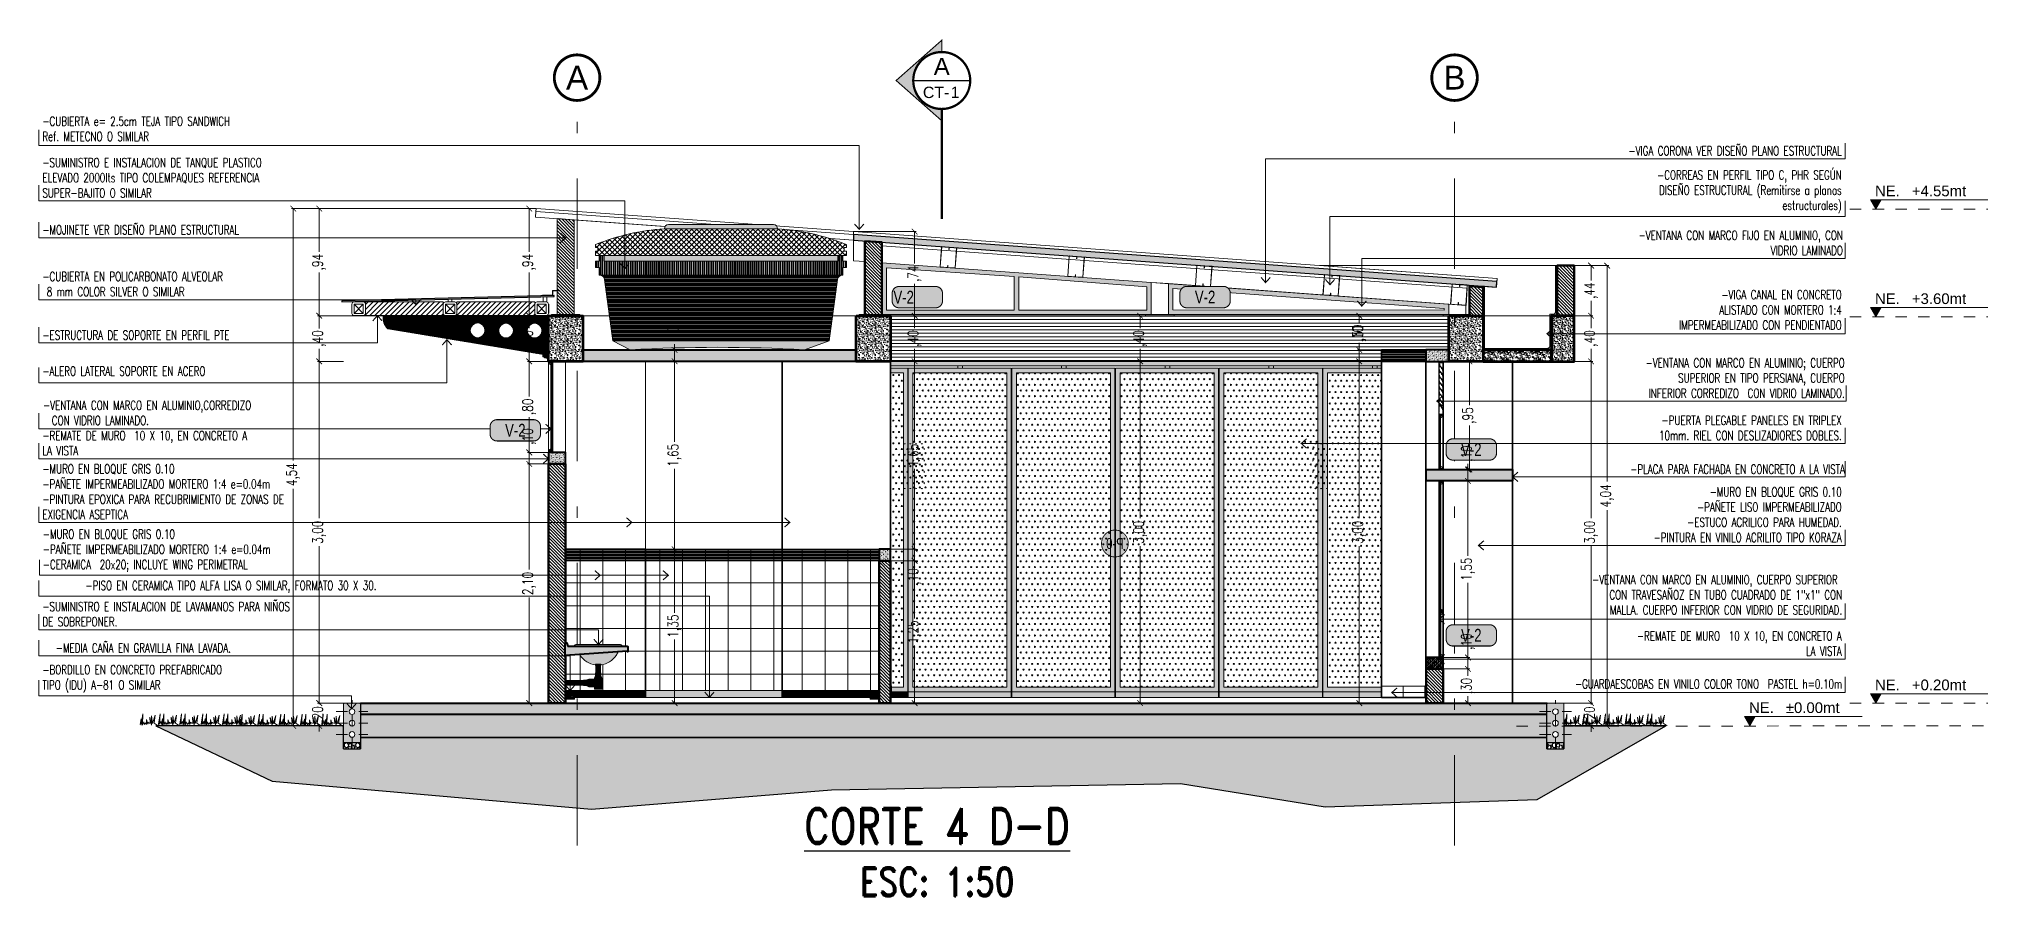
# Model space of a CAD drawing. Header units: millimetres. Extents: x 216 to 447, y 57 to 97.
# Drawn here: x 429.57 to 446.67, y 56.94 to 64.46 of the extents above; entities that cross this region are included whole.
import ezdxf
from ezdxf.enums import TextEntityAlignment as Align
from ezdxf.xclip import XClip

# ---------------------------------------------------------------- set-up
doc = ezdxf.new("R2010")
doc.units = ezdxf.units.MM
doc.header["$LTSCALE"] = 0.5
doc.header["$XCLIPFRAME"] = 0
doc.set_wipeout_variables(frame=1)
doc.header["$PDMODE"] = 35
for name, pattern in [('CENTER', [50.8, 31.75, -6.35, 6.35, -6.35]), ('DASHDOT2', [12.7, 6.35, -3.175, 0, -3.175]), ('HIDDEN', [0.375, 0.25, -0.125])]:
    doc.linetypes.add(name, pattern=pattern)
for name, color, linetype, lineweight in [('A-COLS-ACHU', 47, 'Continuous', 0), ('A-COTAS', 7, 'Continuous', 9), ('A-CUBT', 133, 'Continuous', 15), ('A-CUBT-BORD', 20, 'Continuous', 25), ('A-ECON-ACHU', 146, 'Continuous', 0), ('A-ECON-PLAC', 134, 'Continuous', 40), ('A-ECON-VIGA', 2, 'Continuous', 53), ('A-EJES', 7, 'DASHDOT2', 9), ('A-EMET-CORR', 4, 'Continuous', 15), ('A-HID-APAR', 46, 'Continuous', 13), ('A-MURO', 5, 'Continuous', 50), ('A-MURO-ACHU', 250, 'Continuous', 0), ('A-PISO', 7, 'Continuous', 15), ('A-PISO -ACHU', 55, 'Continuous', 0), ('A-PLAN-1', 2, 'Continuous', 35), ('A-PLAN-2', 5, 'Continuous', 18), ('A-PLAN-3', 146, 'Continuous', 5), ('A-PLAN-ACHU1', 105, 'Continuous', 9), ('A-PLAN-ACHU2', 146, 'Continuous', 0), ('A-PLAN-ACHU3', 250, 'Continuous', 0), ('A-PROY', 6, 'HIDDEN', 18), ('A-TEXT-EJES', 85, 'CENTER', 9), ('A-TEXT-FLEC', 4, 'Continuous', 9), ('A-TEXT-NIVL', 4, 'Continuous', 9), ('A-TEXT-NOTA', 105, 'Continuous', 9), ('A-TEXT-VENT', 2, 'Continuous', 9), ('A-VEGETACION', 87, 'Continuous', 9), ('A-VENT', 1, 'Continuous', 15), ('A-WIPEOUT', 255, 'Continuous', 0), ('TEXTO_DETALLES', 7, 'Continuous', 25), ('U-TEXT-FLE', 130, 'Continuous', 20)]:
    doc.layers.add(name, color=color, linetype=linetype, lineweight=lineweight)
doc.layers.add('A-TEXT-SIMB', color=195, linetype='Continuous')
doc.layers.add('VENTANAS', color=13, linetype='Continuous')
doc.layers.add('BORRADOR', color=3, linetype='Continuous', plot=False)
doc.layers.add('U_VERDE', color=7, linetype='Continuous', true_color=0xebf2ba)
doc.styles.add('Cotas', font='romans.shx', dxfattribs={"width": 0.75})
doc.styles.add('Detalles', font='romans.shx', dxfattribs={"width": 0.7})
doc.styles.add('ING_50', font='swisscl.ttf', dxfattribs={"height": 0.08})
doc.styles.add('ROTULO', font='swissl.ttf')
doc.styles.add('swis Lt BT', font='swissl.ttf')
doc.dimstyles.new("1-25'", dxfattribs={"dimtxt": 0.075, "dimasz": 0.05, "dimexe": 0.015, "dimexo": 0, "dimgap": 0.02, "dimtad": 0, "dimzin": 4, "dimtxsty": 'Cotas', "dimblk": 'ARCHTICK', "dimcen": 0.09, "dimclrd": 142, "dimclre": 2, "dimclrt": 2, "dimadec": 0, "dimazin": 0, "dimtfac": 1, "dimtmove": 0, "dimatfit": 3, "dimfxl": 0.1, "dimlwd": 13, "dimlwe": 9, "dimarcsym": 2})
pattern_1 = [(315.0000597, (-2414.348867, -998.31859), (0.01414212088, 0.01414215036), [])]
pattern_2 = [(45, (-2414.350635, -998.31682), (7e-18, 0.0707106781), [0.0025, -0.0175, 0, -0.025, 0, -0.005]), (45, (-2414.36124, -998.306215), (7e-18, 0.0707106781), [0, -0.0175, 0.0025, -0.025, 0, -0.005]), (45, (-2414.368313, -998.299144), (7e-18, 0.0707106781), [0, -0.02, 0, -0.0225, 0.0025, -0.005]), (45, (-2414.382455, -998.285), (7e-18, 0.0707106781), [0, -0.02, 0.0025, -0.0225, 0, -0.005]), (135, (-2414.348867, -998.31859), (-0.0707106781, 1e-17), [0.0025, -0.0475]), (135, (-2414.334725, -998.304447), (-0.0707106781, 1e-17), [-0.0175, 0.0025, -0.015, 0, -0.0125, 0.0025]), (135, (-2414.31705, -998.28677), (-0.0707106781, 1e-17), [0, -0.025, 0.0025, -0.0125, 0, -0.01]), (135, (-2414.345332, -998.315054), (-0.03535533906, 7e-18), [0, -0.0075, 0, -0.0075, 0, -0.01]), (135, (-2414.343564, -998.30975), (-0.03535533906, 7e-18), [0, -0.01, 0, -0.0075, 0, -0.0075]), (135, (-2414.33826, -998.307983), (-0.03535533906, 7e-18), [0, -0.01, 0, -0.01, 0, -0.005]), (135, (-2414.334725, -998.297376), (-0.03535533906, 7e-18), [0, -0.0075, 0, -0.01, 0, -0.0075]), (90, (-2414.348867, -998.31859), (-0.035355339, 0.035355339), [0.0035355, -0.0212132, 0.0035355, -0.042426478]), (180, (-2414.334725, -998.304447), (-0.035355339, 0.035355339), [-0.035355, 0.0035355, -0.028284678, 0.0035355])]
pattern_3 = [(0, (-2165.08317, -1138.5099), (0, 0.2), []), (90, (-2165.08317, -1138.5099), (-0.2, 1e-17), [])]
pattern_4 = [(0, (-2162.93317, -1138.5099), (0, 0.2), []), (90, (-2162.93317, -1138.5099), (-0.2, 1e-17), [])]
pattern_5 = [(0, (-2164.38317, -1138.5099), (0, 0.2), []), (90, (-2164.38317, -1138.5099), (-0.2, 1e-17), [])]

msp = doc.modelspace()

# ---------------------------------------------------------------- texts
at = {"layer": 'A-TEXT-NOTA', "char_height": 0.08, "style": 'Detalles'}
for s, insert, width, attachment_point in [('-CUBIERTA e= 2.5cm TEJA TIPO SANDWICH Ref. METECNO O SIMILAR', (429.599, 63.569), 1.98113, 7), ('-VIGA CORONA VER DISEÑO PLANO ESTRUCTURAL', (445.389, 63.443), 1.98113, 9), ('-SUMINISTRO E INSTALACION DE TANQUE PLASTICO ELEVADO 2000lts TIPO COLEMPAQUES REFERENCIA SUPER-BAJITO O SIMILAR', (429.599, 63.073), 2.23724, 7), ('-CORREAS EN PERFIL TIPO C, PHR SEGÚN DISEÑO ESTRUCTURAL (Remitirse a planos estructurales)', (445.389, 62.937), 1.98113, 9), ('-MOJINETE VER DISEÑO PLANO ESTRUCTURAL', (429.599, 62.749), 1.98113, 7), ('-VENTANA CON MARCO FIJO EN ALUMINIO, CON VIDRIO LAMINADO', (445.399, 62.568), 1.98113, 9), ('-CUBIERTA EN POLICARBONATO ALVEOLAR \\P 8 mm COLOR SILVER O SIMILAR   ', (429.599, 62.206), 1.81253, 7), ('-VIGA CANAL EN CONCRETO\\PALISTADO CON MORTERO 1:4 IMPERMEABILIZADO CON PENDIENTADO', (445.389, 61.913), 1.81253, 9), ('-ESTRUCTURA DE SOPORTE EN PERFIL PTE', (429.599, 61.825), 1.98113, 7), ('-ALERO LATERAL SOPORTE EN ACERO  ', (429.599, 61.509), 1.98113, 7), ('-VENTANA CON MARCO EN ALUMINIO; CUERPO SUPERIOR EN TIPO PERSIANA, CUERPO INFERIOR CORREDIZO  CON VIDRIO LAMINADO.', (445.415, 61.315), 1.98113, 9), ('-VENTANA CON MARCO EN ALUMINIO,CORREDIZO   CON VIDRIO LAMINADO.', (429.605, 61.076), 1.98113, 7), ('-PUERTA PLEGABLE PANELES EN TRIPLEX 10mm. RIEL CON DESLIZADIORES DOBLES.', (445.389, 60.944), 1.98113, 9), ('-REMATE DE MURO  10 X 10, EN CONCRETO A LA VISTA ', (429.599, 60.81), 1.98113, 7), ('-MURO EN BLOQUE GRIS 0.10\\P-PAÑETE IMPERMEABILIZADO MORTERO 1:4 e=0.04m\\P-PINTURA EPOXICA PARA RECUBRIMIENTO DE ZONAS DE EXIGENCIA ASEPTICA', (429.599, 60.251), 2.46427, 7), ('-PLACA PARA FACHADA EN CONCRETO A LA VISTA ', (445.417, 60.648), 1.98113, 9), ('-MURO EN BLOQUE GRIS 0.10\\P-PAÑETE LISO IMPERMEABILIZADO\\P-ESTUCO ACRILICO PARA HUMEDAD.\\P-PINTURA EN VINILO ACRILITO TIPO KORAZA', (445.389, 60.049), 2.42052, 9), ('-MURO EN BLOQUE GRIS 0.10\\P-PAÑETE IMPERMEABILIZADO MORTERO 1:4 e=0.04m\\P-CERAMICA  20x20; INCLUYE WING PERIMETRAL', (429.603, 59.787), 2.42052, 7), ('-PISO EN CERAMICA TIPO ALFA LISA O SIMILAR, FORMATO 30 X 30.', (432.531, 59.603), 3.01408, 9), ('-VENTANA CON MARCO EN ALUMINIO, CUERPO SUPERIOR  CON TRAVESAÑOZ EN TUBO CUADRADO DE 1"x1" CON MALLA. CUERPO INFERIOR CON VIDRIO DE SEGURIDAD.', (445.392, 59.412), 2.43722, 9), ('-SUMINISTRO E INSTALACION DE LAVAMANOS PARA NIÑOS DE SOBREPONER.', (429.599, 59.309), 2.46427, 7), ('-MEDIA CAÑA EN GRAVILLA FINA LAVADA.', (431.253, 59.079), 1.98113, 9), ('-REMATE DE MURO  10 X 10, EN CONCRETO A LA VISTA ', (445.389, 59.051), 1.98113, 9), ('-BORDILLO EN CONCRETO PREFABRICADO TIPO (IDU) A-81 O SIMILAR', (429.599, 58.728), 1.81253, 7), ('-GUARDAESCOBAS EN VINILO COLOR TONO  PASTEL h=0.10m', (445.393, 58.763), 2.42052, 9)]:
    msp.add_mtext(s, dxfattribs=dict(at, insert=insert, width=width, attachment_point=attachment_point))
at = {"layer": 'A-TEXT-VENT', "color": 1, "style": 'ING_50', "text_generation_flag": 4}
msp.add_attdef('P-0', text='AA', height=0.096, rotation=180, dxfattribs=at).set_placement((439.011, 60.036), align=Align.MIDDLE_CENTER)
at = {"layer": 'TEXTO_DETALLES', "insert": (437.451, 57.327), "char_height": 0.25, "attachment_point": 5, "style": 'Detalles'}
msp.add_mtext('{\\Fromand|c0;\\H1.25x;\\W0.8;\\LCORTE 4 D-D  \\P\\H0.8x;\\lESC: 1:50}', dxfattribs=at)

# ---------------------------------------------------------------- blocks, each defined once
blk = doc.blocks.new('INDICADOR EJES')
at = {"layer": 'A-TEXT-EJES', "const_width": 0.0005}
blk.add_lwpolyline([(0.004, 0.004, 1), (-0.004, 0.004, 1)], format="xyb", close=True, dxfattribs=at)
at = {"layer": 'A-TEXT-EJES', "style": 'swis Lt BT'}
blk.add_attdef('1', text='', height=0.005, dxfattribs=at).set_placement((0, 0.004), align=Align.MIDDLE_CENTER)
blk = doc.blocks.new('bordillo A-81')
at = {"layer": 'A-PLAN-2'}
blk.add_lwpolyline([(0, 0), (0.15, 0), (0.15, 0.395), (0.145, 0.4), (0.005, 0.4), (0, 0.395)], close=True, dxfattribs=at)
blk.add_wipeout([(0, 0), (0.15, 0), (0.15, 0.395), (0.145, 0.4), (0.005, 0.4), (0, 0.395)]).dxf.layer = 'A-PLAN-2'
at = {"layer": 'A-PLAN-ACHU2', "linetype": 'Continuous'}
h = blk.add_hatch(dxfattribs=at)
h.set_pattern_fill('STONES', color=256, scale=0.1, pattern_type=2)
h.set_pattern_definition([(0, (0.07, 0), (0, 0.1), [0.005, -0.015, 0.005, -0.075]), (0, (0.095, 0.01), (0, 0.1), [0.005, -0.095]), (0, (0.045, 0.02), (0, 0.1), [0.01, -0.09]), (0, (0.02, 0.025), (0, 0.1), [0.015, -0.085]), (0, (0.07, 0.03), (0, 0.1), [0.01, -0.01, 0.015, -0.065]), (0, (0.065, 0.045), (0, 0.1), [0.015, -0.085]), (0, (0.04, 0.05), (0, 0.1), [0.015, -0.035, 0.015, -0.035]), (0, (0.02, 0.065), (0, 0.1), [0.015, -0.005, 0.005, -0.075]), (0, (0.085, 0.075), (0, 0.1), [0.005, -0.095]), (0, (0.065, 0.085), (0, 0.1), [0.01, -0.09]), (90, (0, 0.09), (-0.1, 6e-18), [0.01, -0.09]), (90, (0.01, 0.02), (-0.1, 6e-18), [0.005, -0.01, 0.015, -0.07]), (90, (0.035, 0.03), (-0.1, 6e-18), [0.02, -0.005, 0.005, -0.07]), (90, (0.05, 0.055), (-0.1, 6e-18), [0.015, -0.085]), (90, (0.055, 0.01), (-0.1, 6e-18), [0.01, -0.09]), (90, (0.06, 0.09), (-0.1, 6e-18), [0.01, -0.09]), (90, (0.065, 0.03), (-0.1, 6e-18), [0.01, -0.05, 0.005, -0.035]), (90, (0.08, 0.08), (-0.1, 6e-18), [0.005, -0.005, 0.005, -0.085]), (90, (0.085, 0.035), (-0.1, 6e-18), [0.01, -0.015, 0.01, -0.065]), (90, (0.09, 0.01), (-0.1, 6e-18), [0.01, -0.09]), (45, (0.005, 0.01), (1e-17, 0.1), [0.014142, -0.028284, 0.021213, -0.077782]), (45, (0, 0.01), (1e-17, 0.1), [0.014142, -0.12728]), (45, (0.055, 0.02), (1e-17, 0.1), [0.014142, -0.12728]), (45, (0.045, 0.07), (1e-17, 0.1), [0.014142, -0.12728]), (45, (0.09, 0.02), (1e-17, 0.1), [0.014142, -0.12728]), (45, (0.005, 0.03), (1e-17, 0.1), [0.00707, -0.13435]), (45, (0.015, 0.06), (1e-17, 0.1), [0.00707, -0.13435]), (45, (0.025, 0.025), (1e-17, 0.1), [0.00707, -0.13435]), (45, (0.035, 0.06), (1e-17, 0.1), [0.00707, -0.13435]), (45, (0.065, 0.04), (1e-17, 0.1), [0.00707, -0.13435]), (45, (0.065, 0.095), (1e-17, 0.1), [0.00707, -0.13435]), (45, (0.075, 0.085), (1e-17, 0.1), [0.00707, -0.13435]), (45, (0.08, 0.03), (1e-17, 0.1), [0.00707, -0.13435]), (45, (0.085, 0.005), (1e-17, 0.1), [0.00707, -0.13435]), (45, (0.085, 0.045), (1e-17, 0.1), [0.00707, -0.13435]), (45, (0.085, 0.095), (1e-17, 0.1), [0.00707, -0.13435]), (45, (0.09, 0.075), (1e-17, 0.1), [0.00707, -0.13435]), (135, (0.07, 0.085), (-0.1, 1e-17), [0.00707, -0.13435]), (135, (0.08, 0.095), (-0.1, 1e-17), [0.00707, -0.13435]), (135, (0.085, 0.075), (-0.1, 1e-17), [0.00707, -0.13435]), (135, (0.1, 0.095), (-0.1, 1e-17), [0.00707, -0.13435]), (135, (0.05, 0.06), (-0.1, 1e-17), [0.00707, -0.13435]), (135, (0.04, 0.05), (-0.1, 1e-17), [0.00707, -0.13435]), (135, (0.01, 0.025), (-0.1, 1e-17), [0.00707, -0.13435]), (135, (0.02, 0.025), (-0.1, 1e-17), [0.00707, -0.13435]), (135, (0.03, 0.06), (-0.1, 1e-17), [0.00707, -0.13435]), (135, (0.01, 0.045), (-0.1, 1e-17), [0.00707, -0.13435]), (135, (0.07, 0.03), (-0.1, 1e-17), [0.00707, -0.13435]), (135, (0.085, 0.04), (-0.1, 1e-17), [0.00707, -0.13435]), (135, (0.09, 0.02), (-0.1, 1e-17), [0.00707, -0.13435]), (135, (0.09, 0.03), (-0.1, 1e-17), [0.00707, -0.13435]), (135, (0.095, 0.01), (-0.1, 1e-17), [0.00707, -0.13435]), (135, (0.015, 0.07), (-0.1, 1e-17), [0.014142, -0.12728]), (135, (0.065, 0.04), (-0.1, 1e-17), [0.014142, -0.12728]), (135, (0.06, 0.005), (-0.1, 1e-17), [0.035355, -0.106066]), (26.565, (0, 0.05), (0.1, 4e-11), [0.01118, -0.212427]), (26.565, (0.015, 0.02), (0.1, 4e-11), [0.01118, -0.212427]), (26.565, (0.035, 0.065), (0.1, 4e-11), [0.01118, -0.212427]), (26.565, (0.075, 0), (0.1, 4e-11), [0.01118, -0.212427]), (26.565, (0.06, 0.025), (0.1, 4e-11), [0.01118, -0.212427]), (26.565, (0.07, 0.045), (0.1, 4e-11), [0.01118, -0.212427]), (26.565, (0.055, 0.08), (0.1, 4e-11), [0.01118, -0.212427]), (26.565, (0.09, 0.075), (0.1, 4e-11), [0.01118, -0.212427]), (63.435, (0.01, 0.05), (4e-11, 0.1), [0.01118, -0.212427]), (63.435, (0.01, 0.055), (4e-11, 0.1), [0.01118, -0.212427]), (63.435, (0.05, 0.07), (4e-11, 0.1), [0.02236, -0.201247]), (63.435, (0.085, 0.065), (4e-11, 0.1), [0.01118, -0.212427]), (63.435, (0.08, 0.05), (4e-11, 0.1), [0.01118, -0.212427]), (63.435, (0.03, 0.03), (4e-11, 0.1), [0.01118, -0.212427]), (63.435, (0.08, 0.085), (4e-11, 0.1), [0.01118, -0.212427]), (63.435, (0.095, 0.08), (4e-11, 0.1), [0.01118, -0.212427]), (116.565, (0.005, 0.08), (-4e-11, 0.1), [0.01118, -0.212427]), (116.565, (0.06, 0), (-4e-11, 0.1), [0.01118, -0.212427]), (116.565, (0.015, 0.065), (-4e-11, 0.1), [0.01118, -0.212427]), (116.565, (0.09, 0.055), (-4e-11, 0.1), [0.01118, -0.212427]), (116.565, (0.055, 0.05), (-4e-11, 0.1), [0.01118, -0.212427]), (116.565, (0.085, 0.07), (-4e-11, 0.1), [0.01118, -0.212427]), (116.565, (0.035, 0.05), (-4e-11, 0.1), [0.01118, -0.212427]), (116.565, (0.015, 0.03), (-4e-11, 0.1), [0.01118, -0.212427]), (153.435, (0.01, 0.075), (-0.1, 4e-11), [0.01118, -0.212427]), (153.435, (0.045, 0.02), (-0.1, 4e-11), [0.01118, -0.212427]), (153.435, (0.025, 0.065), (-0.1, 4e-11), [0.01118, -0.212427]), (153.435, (0.085, 0.025), (-0.1, 4e-11), [0.01118, -0.212427]), (153.435, (0.07, 0), (-0.1, 4e-11), [0.01118, -0.212427]), (153.435, (0.08, 0.08), (-0.1, 4e-11), [0.01118, -0.212427]), (153.435, (0.065, 0.045), (-0.1, 4e-11), [0.01118, -0.212427]), (153.435, (0.01, 0.075), (-0.1, 4e-11), [0.01118, -0.212427]), (153.435, (0.1, 0.05), (-0.1, 4e-11), [0.01118, -0.212427]), (243.435, (0.005, 0.01), (-4e-11, -0.1), [0.01118, -0.212427])])
h.paths.add_polyline_path([(0, 0), (0.15, 0), (0.15, 0.05), (0, 0.05)])
at = {"layer": 'A-PLAN-ACHU3', "linetype": 'Continuous'}
h = blk.add_hatch(color=252, dxfattribs=at)
h.dxf.hatch_style = 1
h.paths.add_polyline_path([(0.15, 0.395), (0.145, 0.4), (0.005, 0.4), (0, 0.395), (0, 0.05), (0.15, 0.05)])
h.paths.add_polyline_path([(0.1, 0.225, -1), (0.05, 0.225, -1)], flags=16)
h.paths.add_polyline_path([(0.05, 0.325, -1), (0.1, 0.325, -1)], flags=16)
h.paths.add_polyline_path([(0.1, 0.125, -1), (0.05, 0.125, -1)], flags=16)
at = {"layer": 'A-EJES', "color": 250, "ltscale": 0.01}
for p, q in [((0.075, -0.006), (0.075, 0.426)), ((-0.065, 0.325), (0.215, 0.325)), ((-0.065, 0.225), (0.215, 0.225)), ((-0.065, 0.125), (0.215, 0.125))]:
    blk.add_line(p, q, dxfattribs=at)
at = {"layer": 'A-PLAN-2'}
blk.add_lwpolyline([(0.15, 0.395), (0.145, 0.4), (0.005, 0.4), (0, 0.395), (0, 0.05), (0.15, 0.05)], close=True, dxfattribs=at)
at = {"layer": 'BORRADOR', "linetype": 'Continuous'}
blk.add_lwpolyline([(0, 0), (0.15, 0), (0.15, 0.05), (0, 0.05)], close=True, dxfattribs=at)
at = {"layer": 'U-TEXT-FLE'}
for centre in [(0.075, 0.325), (0.075, 0.225), (0.075, 0.125)]:
    blk.add_circle(centre, 0.025, dxfattribs=at)
blk = doc.blocks.new('MEDIACANA_CT')
at = {"layer": 'A-PLAN-ACHU3'}
h = blk.add_hatch(dxfattribs=at)
h.set_pattern_fill('SAND', color=256, scale=0.0075, pattern_type=2)
h.set_pattern_definition([(0, (-107.3976233, 4.341133), (0.004425, 0.003225), [0, -0.0018, 0, -0.0024, 0, -0.0042]), (10, (-107.394548, 4.344583), (0.0024816527, 0.006225514), [0, -0.00465, 0, -0.00105, 0, -0.003975]), (20, (-107.397098, 4.343833), (0.00158055126, 0.00727959357), [0, -0.003225, 0, -0.002175, 0, -0.004725]), (30, (-107.3941733, 4.343083), (0.00017798002, 0.00599172955), [0, -0.0042, 0, -0.005325, 0, -0.003825]), (40, (-107.3954483, 4.342333), (0.002100627, 0.00636419603), [0, -0.003075, 0, -0.002475, 0, -0.004275]), (50, (-107.3922983, 4.341583), (-0.00115562864, 0.00469009834), [0, -0.0009, 0, -0.005925, 0, -0.003525]), (60, (-107.3937233, 4.340833), (-0.00112677765, 0.00809836385), [0, -0.001125, 0, -0.003525, 0, -0.00405]), (70, (-107.3955233, 4.340083), (-0.00211327307, 0.00428095514), [0, -0.0021, 0, -0.0024, 0, -0.005475]), (80, (-107.3949983, 4.339333), (-0.00256407549, 0.00532616342), [0, -0.0027, 0, -0.003225]), (90, (-107.3917733, 4.338583), (-0.005025, 0.00345), [0, -0.004125, 0, -0.002325, 0, -0.005475]), (100, (-107.3980733, 4.339333), (-0.00454420567, 0.00201654278), [0, -0.0021, 0, -0.00435, 0, -0.00495]), (110, (-107.3973233, 4.340083), (-0.00470433448, 0.00371506891), [0, -0.0036, 0, -0.00285, 0, -0.003975]), (120, (-107.3965733, 4.340833), (-0.00668951812, 0.00228658527), [0, -0.00495, 0, -0.001575, 0, -0.0057]), (130, (-107.3958233, 4.341583), (-0.00495490096, -4.562261e-05), [0, -0.00285, 0, -0.00105, 0, -0.00585]), (140, (-107.395073, 4.342333), (-0.0077912851, -0.00100106264), [0, -0.000825, 0, -0.00435, 0, -0.0036]), (150, (-107.3943233, 4.343083), (-0.00602995097, -0.00249418146), [0, -0.0021, 0, -0.002475, 0, -0.0048]), (160, (-107.393573, 4.343833), (-0.00742132396, -0.0041628056), [0, -0.004425, 0, -0.0018, 0, -0.003075]), (170, (-107.3928233, 4.344583), (-0.00363593225, -0.0037759928), [0, -0.00285, 0, -0.00165, 0, -0.005775])])
edge = h.paths.add_edge_path()
edge.add_line((0.127, 0.027), (0.127, 0.003))
edge.add_line((0.127, 0.003), (0, 0.003))
edge.add_line((0, 0.003), (0, 0.027))
edge.add_line((0, 0.027), (0, 0.127))
edge.add_line((0, 0.127), (0.015, 0.127))
edge.add_arc((0.117, 0.129), 0.102, 181.0767, 264.3438)
edge.add_line((0.107, 0.027), (0.127, 0.027))
at = {"layer": 'A-VENT'}
blk.add_lwpolyline([(0.127, 0.027), (0.127, 0.003), (0, 0.003), (0, 0.027), (0, 0.127), (0.015, 0.127, 0.380199), (0.107, 0.027), (0.127, 0.027)], format="xyb", dxfattribs=at)
blk = doc.blocks.new('LAVAV_CT_NINOS')
blk.add_wipeout([(0, 0.533), (0, 0.423), (0.127, 0.432), (0.129, 0.427), (0.136, 0.417), (0.144, 0.407), (0.153, 0.397), (0.166, 0.385), (0.186, 0.369), (0.206, 0.358), (0.225, 0.35), (0.242, 0.344), (0.256, 0.341), (0.261, 0.34), (0.267, 0.339), (0.267, 0.334), (0.27, 0.334), (0.27, 0.269), (0.267, 0.269), (0.267, 0.247), (0.257, 0.222), (0.257, 0.214), (0.209, 0.214), (0.184, 0.204), (0.162, 0.204), (0.162, 0.201), (0.011, 0.201), (0.011, 0.203), (0.008, 0.203), (0.005, 0.223), (0.005, 0.225), (0, 0.225), (0, 0.137), (0.005, 0.137), (0.005, 0.14), (0.008, 0.16), (0.011, 0.16), (0.011, 0.161), (0.162, 0.161), (0.162, 0.158), (0.184, 0.158), (0.209, 0.148), (0.257, 0.148), (0.257, 0.125), (0.323, 0.125), (0.323, 0.222), (0.313, 0.247), (0.313, 0.269), (0.31, 0.269), (0.31, 0.334), (0.313, 0.334), (0.313, 0.34), (0.325, 0.341), (0.344, 0.346), (0.358, 0.351), (0.376, 0.359), (0.387, 0.365), (0.403, 0.376), (0.42, 0.39), (0.434, 0.404), (0.44, 0.413), (0.451, 0.428), (0.457, 0.438), (0.463, 0.45), (0.465, 0.455), (0.546, 0.46), (0.547, 0.46), (0.547, 0.458), (0.547, 0.456), (0.547, 0.455), (0.548, 0.455), (0.548, 0.455), (0.549, 0.455), (0.55, 0.455), (0.55, 0.455), (0.55, 0.456), (0.55, 0.5), (0.55, 0.501), (0.55, 0.502), (0.549, 0.502), (0.548, 0.503), (0.548, 0.503), (0.547, 0.503), (0.5, 0.503), (0.5, 0.506), (0.497, 0.512), (0.494, 0.515), (0.49, 0.517), (0.488, 0.518), (0.485, 0.518), (0.095, 0.518), (0.089, 0.517), (0.084, 0.514), (0.082, 0.51), (0.081, 0.507), (0.08, 0.503), (0.028, 0.503), (0.026, 0.503), (0.025, 0.504), (0.015, 0.531), (0.015, 0.532), (0.014, 0.533), (0.013, 0.533)]).dxf.layer = 'A-WIPEOUT'
at = {"layer": 'A-PLAN-ACHU2'}
h = blk.add_hatch(dxfattribs=at)
h.set_pattern_fill('CONCRT', color=256, scale=0.025, pattern_type=2)
h.set_pattern_definition([(0, (0, 0.00125), (0.025, 0.025), [0.00125, -0.00875, 0, -0.0125, 0, -0.0025]), (0, (0, 0.00875), (0.025, 0.025), [0, -0.00875, 0.00125, -0.0125, 0, -0.0025]), (0, (0, 0.01375), (0.025, 0.025), [0, -0.01, 0, -0.01125, 0.00125, -0.0025]), (0, (0, 0.02375), (0.025, 0.025), [0, -0.01, 0.00125, -0.01125, 0, -0.0025]), (90, (0, 0), (-0.025, 0.025), [0.00125, -0.02375]), (90, (0.01, 0), (-0.025, 0.025), [-0.00875, 0.00125, -0.0075, 0, -0.00625, 0.00125]), (90, (0.0225, 0), (-0.025, 0.025), [0, -0.0125, 0.00125, -0.00625, 0, -0.005]), (90, (0.0025, 0), (-0.0125, 0.0125), [0, -0.00375, 0, -0.00375, 0, -0.005]), (90, (0.005, 0.00125), (-0.0125, 0.0125), [0, -0.005, 0, -0.00375, 0, -0.00375]), (90, (0.0075, 0), (-0.0125, 0.0125), [0, -0.005, 0, -0.005, 0, -0.0025]), (90, (0.0125, 0.0025), (-0.0125, 0.0125), [0, -0.00375, 0, -0.005, 0, -0.00375]), (45, (0, 0), (1e-18, 0.025), [0.00176775, -0.0106066, 0.00176775, -0.02121324]), (135, (0.01, 0), (1e-18, 0.025), [-0.0176775, 0.00176775, -0.01414234, 0.00176775])])
edge = h.paths.add_edge_path()
edge.add_line((0, 0.533), (0.013, 0.533))
edge.add_arc((0.013, 0.53), 0.003, 20.2192, 90, ccw=False)
edge.add_line((0.015, 0.531), (0.025, 0.505))
edge.add_arc((0.028, 0.506), 0.003, 200.2192, 270)
edge.add_line((0.028, 0.503), (0.547, 0.503))
edge.add_arc((0.547, 0.5), 0.003, 0, 90, ccw=False)
edge.add_line((0.55, 0.5), (0.55, 0.456))
edge.add_arc((0.549, 0.456), 0.00075, -90, 0, ccw=False)
edge.add_line((0.549, 0.455), (0.548, 0.455))
edge.add_arc((0.548, 0.456), 0.00075, 180, 270, ccw=False)
edge.add_line((0.547, 0.456), (0.547, 0.459))
edge.add_arc((0.546, 0.459), 0.0015, 360, 450)
edge.add_line((0.546, 0.46), (0, 0.423))
edge.add_line((0, 0.423), (0, 0.533))
h = blk.add_hatch(color=256, dxfattribs=at)
h.dxf.hatch_style = 1
h.set_gradient(color1=(173, 173, 173), color2=(91, 91, 91), tint=1, name='HEMISPHERICAL')
edge = h.paths.add_edge_path()
edge.add_line((0.095, 0.518), (0.485, 0.518))
edge.add_arc((0.485, 0.503), 0.015, 0, 90, ccw=False)
edge.add_line((0.5, 0.503), (0.08, 0.503))
edge.add_arc((0.095, 0.503), 0.015, 90, 180, ccw=False)
h = blk.add_hatch(color=256, dxfattribs=at)
h.dxf.hatch_style = 1
h.set_gradient(color1=(173, 173, 173), color2=(91, 91, 91), tint=1, name='HEMISPHERICAL')
h.paths.add_polyline_path([(0.448, 0.423, 0.047518), (0.465, 0.455), (0.127, 0.432, 0.013459), (0.132, 0.423, 0.219852), (0.267, 0.339), (0.267, 0.345), (0.313, 0.345), (0.313, 0.339, 0.219854)])
h = blk.add_hatch(color=256, dxfattribs=at)
h.dxf.hatch_style = 1
h.set_gradient(color1=(173, 173, 173), color2=(51, 51, 51), tint=1, name='CYLINDER')
h.paths.add_polyline_path([(0.267, 0.345), (0.313, 0.345), (0.313, 0.334), (0.267, 0.334)])
h = blk.add_hatch(dxfattribs=at)
h.set_pattern_fill('ANSI33', color=256)
h.paths.add_polyline_path([(0.011, 0.201), (0.162, 0.201), (0.162, 0.161), (0.011, 0.161)])
h = blk.add_hatch(color=256, dxfattribs=at)
h.dxf.hatch_style = 1
h.set_gradient(color1=(214, 214, 214), color2=(91, 91, 91), rotation=90, tint=1, name='CYLINDER')
h.paths.add_polyline_path([(0.011, 0.201), (0.162, 0.201), (0.162, 0.161), (0.011, 0.161)])
h = blk.add_hatch(color=256, dxfattribs=at)
h.dxf.hatch_style = 1
h.set_gradient(color1=(173, 173, 173), color2=(51, 51, 51), rotation=90, tint=1, name='CYLINDER')
h.paths.add_polyline_path([(0.162, 0.158), (0.162, 0.204), (0.184, 0.204), (0.184, 0.158)])
h = blk.add_hatch(color=256, dxfattribs=at)
h.dxf.hatch_style = 1
h.set_gradient(color1=(214, 214, 214), color2=(91, 91, 91), rotation=90, tint=1, name='CYLINDER')
h.paths.add_polyline_path([(0.184, 0.204), (0.209, 0.214), (0.257, 0.214), (0.257, 0.222), (0.267, 0.247), (0.313, 0.247), (0.323, 0.222), (0.323, 0.125), (0.257, 0.125), (0.257, 0.148), (0.209, 0.148), (0.184, 0.158)])
h = blk.add_hatch(color=256, dxfattribs=at)
h.dxf.hatch_style = 1
h.set_gradient(color1=(173, 173, 173), color2=(51, 51, 51), tint=1, name='CYLINDER')
h.paths.add_polyline_path([(0.267, 0.269), (0.313, 0.269), (0.313, 0.247), (0.267, 0.247)])
h = blk.add_hatch(color=256, dxfattribs=at)
h.dxf.hatch_style = 1
h.set_gradient(color1=(214, 214, 214), color2=(91, 91, 91), tint=1, name='CYLINDER')
h.paths.add_polyline_path([(0.27, 0.269), (0.31, 0.269), (0.31, 0.334), (0.27, 0.334)])
at = {"layer": 'A-ECON-PLAC'}
blk.add_lwpolyline([(0, 0.533), (0.013, 0.533, -0.314247), (0.015, 0.531), (0.025, 0.505, 0.314247), (0.028, 0.503), (0.547, 0.503, -0.414214), (0.55, 0.5), (0.55, 0.456, -0.414214), (0.549, 0.455), (0.548, 0.455, -0.414214), (0.547, 0.456), (0.547, 0.459, 0.414214), (0.546, 0.46), (0, 0.423)], format="xyb", close=True, dxfattribs=at)
at = {"layer": 'A-PLAN-ACHU1'}
for p, q in [((0.005, 0.225), (0.005, 0.137)), ((0.005, 0.223), (0.008, 0.203)), ((0.008, 0.203), (0.008, 0.16)), ((0.011, 0.203), (0.008, 0.203)), ((0.011, 0.203), (0.011, 0.16)), ((0.005, 0.14), (0.008, 0.16)), ((0.011, 0.16), (0.008, 0.16))]:
    blk.add_line(p, q, dxfattribs=at)
for points in [[(0.267, 0.345), (0.313, 0.345), (0.313, 0.334), (0.267, 0.334)], [(0, 0.225), (0.005, 0.225), (0.005, 0.137), (0, 0.137)], [(0.162, 0.158), (0.162, 0.204), (0.184, 0.204), (0.184, 0.158)], [(0.267, 0.269), (0.313, 0.269), (0.313, 0.247), (0.267, 0.247)]]:
    blk.add_lwpolyline(points, close=True, dxfattribs=at)
at = {"layer": 'A-PLAN-ACHU2'}
for p in [(0.257, 0.214), (0.257, 0.148)]:
    blk.add_line(p, (0.29, 0.181), dxfattribs=at)
for points in [[(0.095, 0.518), (0.485, 0.518, -0.414214), (0.5, 0.503), (0.08, 0.503, -0.414214), (0.095, 0.518)], [(0.448, 0.423, 0.047518), (0.465, 0.455), (0.127, 0.432, 0.013459), (0.132, 0.423, 0.219852), (0.267, 0.339), (0.267, 0.345), (0.313, 0.345), (0.313, 0.339, 0.219854)]]:
    blk.add_lwpolyline(points, format="xyb", close=True, dxfattribs=at)
blk.add_lwpolyline([(0.465, 0.455, -0.047512), (0.448, 0.423, -0.21986), (0.313, 0.339), (0.313, 0.334), (0.31, 0.334), (0.31, 0.269), (0.313, 0.269), (0.313, 0.247), (0.323, 0.222), (0.323, 0.125), (0.257, 0.125), (0.257, 0.148), (0.209, 0.148), (0.184, 0.158), (0.162, 0.158), (0.162, 0.161), (0.011, 0.161), (0.011, 0.16), (0.008, 0.16), (0.005, 0.14), (0.005, 0.223), (0.008, 0.203), (0.011, 0.203), (0.011, 0.201), (0.162, 0.201), (0.162, 0.204), (0.184, 0.204), (0.209, 0.214), (0.257, 0.214), (0.257, 0.222), (0.267, 0.247), (0.267, 0.269), (0.27, 0.269), (0.27, 0.334), (0.267, 0.334), (0.267, 0.339, -0.219852), (0.132, 0.423, -0.013459), (0.127, 0.432)], format="xyb", dxfattribs=at)
at = {"layer": 'A-PLAN-ACHU3'}
for p, q in [((0.268, 0.345), (0.268, 0.334)), ((0.269, 0.345), (0.269, 0.334)), ((0.272, 0.345), (0.272, 0.334)), ((0.277, 0.345), (0.277, 0.334)), ((0.284, 0.345), (0.284, 0.334)), ((0.296, 0.345), (0.296, 0.334)), ((0.303, 0.345), (0.303, 0.334)), ((0.308, 0.345), (0.308, 0.334)), ((0.311, 0.345), (0.311, 0.334)), ((0.312, 0.345), (0.312, 0.334)), ((0.162, 0.201), (0.011, 0.201)), ((0.162, 0.199), (0.011, 0.199)), ((0.162, 0.197), (0.011, 0.197)), ((0.162, 0.192), (0.011, 0.192)), ((0.162, 0.185), (0.011, 0.185)), ((0.162, 0.177), (0.011, 0.177)), ((0.162, 0.204), (0.184, 0.204)), ((0.162, 0.202), (0.184, 0.202)), ((0.162, 0.199), (0.184, 0.199)), ((0.162, 0.194), (0.184, 0.194)), ((0.162, 0.187), (0.184, 0.187)), ((0.162, 0.176), (0.184, 0.176)), ((0.184, 0.201), (0.271, 0.201)), ((0.184, 0.19), (0.281, 0.19)), ((0.184, 0.173), (0.281, 0.173)), ((0.19, 0.207), (0.264, 0.207)), ((0.199, 0.21), (0.261, 0.21)), ((0.204, 0.212), (0.259, 0.212)), ((0.207, 0.213), (0.258, 0.213)), ((0.258, 0.225), (0.258, 0.213)), ((0.26, 0.23), (0.26, 0.211)), ((0.263, 0.238), (0.263, 0.208)), ((0.268, 0.269), (0.268, 0.247)), ((0.269, 0.269), (0.269, 0.247)), ((0.27, 0.247), (0.27, 0.201)), ((0.271, 0.269), (0.271, 0.334)), ((0.272, 0.269), (0.272, 0.334)), ((0.272, 0.269), (0.272, 0.247)), ((0.275, 0.269), (0.275, 0.334)), ((0.277, 0.269), (0.277, 0.247)), ((0.279, 0.269), (0.279, 0.334)), ((0.281, 0.247), (0.281, 0.19)), ((0.281, 0.172), (0.281, 0.125)), ((0.284, 0.269), (0.284, 0.247)), ((0.286, 0.269), (0.286, 0.334)), ((0.294, 0.269), (0.294, 0.334)), ((0.296, 0.269), (0.296, 0.247)), ((0.299, 0.247), (0.299, 0.125)), ((0.301, 0.269), (0.301, 0.334)), ((0.303, 0.269), (0.303, 0.247)), ((0.305, 0.269), (0.305, 0.334)), ((0.308, 0.269), (0.308, 0.334)), ((0.308, 0.269), (0.308, 0.247)), ((0.309, 0.269), (0.309, 0.334)), ((0.31, 0.247), (0.31, 0.125)), ((0.311, 0.269), (0.311, 0.247)), ((0.312, 0.269), (0.312, 0.247)), ((0.317, 0.238), (0.317, 0.125)), ((0.32, 0.23), (0.32, 0.125)), ((0.322, 0.225), (0.322, 0.125)), ((0.162, 0.171), (0.011, 0.171)), ((0.162, 0.166), (0.011, 0.166)), ((0.162, 0.164), (0.011, 0.164)), ((0.162, 0.162), (0.011, 0.162)), ((0.162, 0.168), (0.184, 0.168)), ((0.162, 0.164), (0.184, 0.164)), ((0.162, 0.16), (0.184, 0.16)), ((0.162, 0.159), (0.184, 0.159)), ((0.184, 0.162), (0.271, 0.162)), ((0.19, 0.156), (0.264, 0.156)), ((0.199, 0.152), (0.261, 0.152)), ((0.204, 0.15), (0.259, 0.15)), ((0.207, 0.149), (0.258, 0.149)), ((0.258, 0.149), (0.258, 0.125)), ((0.26, 0.151), (0.26, 0.125)), ((0.263, 0.155), (0.263, 0.125)), ((0.27, 0.161), (0.27, 0.125))]:
    blk.add_line(p, q, dxfattribs=at)
blk = doc.blocks.new('*U24')
at = {"layer": 'A-TEXT-SIMB'}
h = blk.add_hatch(color=256, dxfattribs=at)
edge = h.paths.add_edge_path()
edge.add_line((0, -0.25), (0, -0.353))
edge.add_line((0, -0.353), (-0.4, 0))
edge.add_line((-0.4, 0), (0, 0.353))
edge.add_line((0, 0.353), (0, 0.25))
edge.add_arc((0, 0), 0.25, 90, 270)
blk.add_line((-0.25, 0), (0.25, 0), dxfattribs=at)
for points, const_width in [([(0, -0.25), (0, -0.353), (-0.4, 0), (0, 0.353), (0, 0.25, 1)], 0.01), ([(0.25, 0, -1), (-0.25, 0, -1)], 0.02)]:
    blk.add_lwpolyline(points, format="xyb", close=True, dxfattribs=dict(at, const_width=const_width))
at = {"layer": 'A-TEXT-SIMB', "const_width": 0.02}
blk.add_lwpolyline([(0, -1.217), (0, -0.25)], dxfattribs=at)
at = {"layer": 'A-TEXT-SIMB', "color": 0, "style": 'ROTULO'}
blk.add_text('CT-', height=0.1, dxfattribs=at).set_placement((-0.049, -0.104), align=Align.MIDDLE_CENTER)
at = {"layer": 'A-TEXT-SIMB', "color": 0, "style": 'ROTULO', "flags": 8}
for tag, height, p in [('A', 0.15, (0, 0.124)), ('1', 0.1, (0.118, -0.104))]:
    blk.add_attdef(tag, text='', height=height, dxfattribs=at).set_placement(p, align=Align.MIDDLE_CENTER)
blk = doc.blocks.new('tanque 2000 lts ref bajito')
blk.add_wipeout([(-1.087, 0.925), (-1.042, 0.943), (-0.995, 0.96), (-0.936, 0.979), (-0.904, 0.989), (-0.863, 1), (-0.819, 1.012), (-0.785, 1.02), (-0.749, 1.027), (-0.714, 1.034), (-0.667, 1.043), (-0.627, 1.049), (-0.6, 1.052), (-0.559, 1.057), (-0.54, 1.059), (-0.517, 1.061), (-0.495, 1.063), (-0.484, 1.064), (-0.483, 1.07), (-0.482, 1.076), (-0.479, 1.081), (-0.476, 1.087), (-0.47, 1.092), (-0.464, 1.096), (-0.459, 1.098), (-0.45, 1.1), (0.473, 1.1), (0.487, 1.097), (0.493, 1.094), (0.499, 1.089), (0.503, 1.084), (0.507, 1.078), (0.509, 1.072), (0.51, 1.064), (0.559, 1.06), (0.606, 1.055), (0.655, 1.048), (0.67, 1.046), (0.71, 1.04), (0.741, 1.034), (0.767, 1.029), (0.817, 1.018), (0.871, 1.005), (0.915, 0.993), (0.941, 0.986), (0.981, 0.973), (1.001, 0.966), (1.027, 0.957), (1.049, 0.95), (1.079, 0.939), (1.092, 0.933), (1.113, 0.925), (1.113, 0.899), (1.094, 0.899), (1.094, 0.866), (1.113, 0.866), (1.113, 0.83), (1.081, 0.83), (1.081, 0.779), (1.113, 0.779), (1.113, 0.724), (1.081, 0.724), (1.081, 0.657), (1.073, 0.657), (1.067, 0.656), (1.065, 0.655), (1.063, 0.654), (1.06, 0.653), (1.058, 0.652), (1.056, 0.651), (1.053, 0.649), (1.05, 0.647), (1.048, 0.645), (1.047, 0.644), (1.046, 0.643), (1.046, 0.643), (1.044, 0.641), (1.043, 0.639), (1.042, 0.638), (1.041, 0.637), (1.04, 0.635), (1.04, 0.634), (1.038, 0.629), (1.035, 0.621), (1.035, 0.617), (0.963, 0.08), (0.747, 0), (0.591, 0.008), (0.444, 0.014), (0.392, 0.016), (0.334, 0.018), (0.296, 0.019), (0.23, 0.019), (0.193, 0.021), (0.092, 0.022), (0.031, 0.022), (-0.019, 0.023), (-0.079, 0.022), (-0.168, 0.021), (-0.249, 0.02), (-0.306, 0.019), (-0.413, 0.017), (-0.501, 0.014), (-0.54, 0.012), (-0.609, 0.009), (-0.785, 0), (-0.937, 0.08), (-1.009, 0.617), (-1.012, 0.629), (-1.016, 0.637), (-1.023, 0.646), (-1.028, 0.65), (-1.034, 0.653), (-1.038, 0.655), (-1.043, 0.656), (-1.056, 0.657), (-1.056, 0.724), (-1.087, 0.724), (-1.087, 0.779), (-1.056, 0.779), (-1.056, 0.83), (-1.087, 0.83), (-1.087, 0.866), (-1.068, 0.866), (-1.068, 0.899), (-1.087, 0.899)]).dxf.layer = 'A-WIPEOUT'
at = {"layer": 'A-PLAN-ACHU3'}
h = blk.add_hatch(dxfattribs=at)
h.set_pattern_fill('ANSI37', color=253, scale=0.01)
h.paths.add_polyline_path([(0.51, 1.064), (-0.484, 1.064, 0.079707), (-1.087, 0.925), (-1.087, 0.899), (-1.068, 0.899), (-1.068, 0.866), (-1.087, 0.866), (-1.087, 0.83), (1.113, 0.83), (1.113, 0.866), (1.094, 0.866), (1.094, 0.899), (1.113, 0.899), (1.113, 0.925, 0.079707)])
h = blk.add_hatch(color=254, dxfattribs=at)
h.dxf.hatch_style = 1
h.paths.add_polyline_path([(0.473, 1.1), (-0.447, 1.1, 0.414214), (-0.484, 1.064), (0.51, 1.064, 0.414214)])
h = blk.add_hatch(dxfattribs=at)
h.set_pattern_fill('ANSI32', color=252, scale=0.002, angle=45)
h.paths.add_polyline_path([(1.081, 0.724), (1.113, 0.724), (1.113, 0.779), (1.081, 0.779), (1.081, 0.83), (1.037, 0.83), (1.037, 0.779), (-1.012, 0.779), (-1.012, 0.83), (-1.056, 0.83), (-1.056, 0.779), (-1.087, 0.779), (-1.087, 0.724), (-1.056, 0.724), (-1.056, 0.657), (-1.052, 0.657), (1.078, 0.657), (1.081, 0.657)])
h = blk.add_hatch(color=254, dxfattribs=at)
h.dxf.hatch_style = 1
h.paths.add_polyline_path([(1.037, 0.83), (-1.012, 0.83), (-1.012, 0.779), (1.037, 0.779)], flags=17)
h = blk.add_hatch(dxfattribs=at)
h.set_pattern_fill('ANSI31', color=253, scale=0.003, angle=135)
h.paths.add_polyline_path([(1.035, 0.617, -0.391763), (1.078, 0.657), (-1.052, 0.657, -0.391763), (-1.009, 0.617), (-0.937, 0.08), (0.963, 0.08)])
h = blk.add_hatch(color=254, dxfattribs=at)
h.dxf.hatch_style = 1
h.paths.add_polyline_path([(0.963, 0.08), (-0.937, 0.08), (-0.785, 0, -0.029471), (0.747, 0)])
at = {"layer": 'A-HID-APAR'}
for p, q in [((0.51, 1.064), (-0.484, 1.064)), ((0.473, 1.1), (-0.447, 1.1)), ((-1.087, 0.899), (-1.087, 0.925)), ((-1.068, 0.899), (-1.087, 0.899)), ((-1.087, 0.83), (-1.087, 0.866)), ((-1.087, 0.866), (-1.068, 0.866)), ((-1.068, 0.866), (-1.068, 0.899)), ((1.094, 0.866), (1.094, 0.899)), ((1.094, 0.899), (1.113, 0.899)), ((1.113, 0.866), (1.094, 0.866)), ((1.113, 0.899), (1.113, 0.925)), ((1.113, 0.83), (1.113, 0.866)), ((1.113, 0.83), (-1.087, 0.83)), ((-1.056, 0.779), (-1.087, 0.779)), ((-1.087, 0.779), (-1.087, 0.724)), ((-1.087, 0.724), (-1.056, 0.724)), ((-1.056, 0.83), (-1.056, 0.779)), ((-1.056, 0.724), (-1.056, 0.657)), ((-1.012, 0.83), (-1.012, 0.779)), ((1.037, 0.779), (-1.012, 0.779)), ((1.037, 0.83), (1.037, 0.779)), ((1.081, 0.83), (1.081, 0.779)), ((1.081, 0.779), (1.113, 0.779)), ((1.081, 0.724), (1.081, 0.657)), ((1.113, 0.724), (1.081, 0.724)), ((1.113, 0.779), (1.113, 0.724)), ((-1.056, 0.657), (-1.052, 0.657)), ((1.081, 0.657), (-1.052, 0.657)), ((-1.009, 0.617), (-0.937, 0.08)), ((1.035, 0.617), (0.963, 0.08)), ((1.081, 0.657), (1.078, 0.657)), ((0.963, 0.08), (-0.937, 0.08))]:
    blk.add_line(p, q, dxfattribs=at)
for points in [[(-0.937, 0.08), (-0.785, 0)], [(0.747, 0), (0.963, 0.08)]]:
    blk.add_lwpolyline(points, dxfattribs=at)
for centre, radius, start, end in [((-0.354, -0.886), 1.954, 93.8209, 112.0498), ((-0.447, 1.064), 0.0364, 90, 180), ((0.473, 1.064), 0.0364, 0, 90), ((0.379, -0.886), 1.954, 67.9502, 86.1791), ((-1.052, 0.614), 0.0434, 4.4265, 90), ((1.078, 0.614), 0.0434, 90, 175.5735), ((-0.019, -12.979), 13.002, 86.6238, 93.3762)]:
    blk.add_arc(centre, radius, start, end, dxfattribs=at)
blk = doc.blocks.new('ALN-177', base_point=(0.559, 0.54))
at = {"layer": 'A-PLAN-ACHU1'}
for p, q in [((0.534, 0.551), (0.532, 0.553)), ((0.534, 0.552), (0.532, 0.553)), ((0.534, 0.551), (0.532, 0.548)), ((0.534, 0.549), (0.532, 0.548)), ((0.536, 0.553), (0.534, 0.552)), ((0.536, 0.548), (0.534, 0.549)), ((0.536, 0.548), (0.536, 0.553))]:
    blk.add_line(p, q, dxfattribs=at)
at = {"layer": 'A-VENT'}
blk.add_lwpolyline([(0.556, 0.54), (0.559, 0.54), (0.559, 0.542), (0.538, 0.555), (0.536, 0.555), (0.534, 0.554), (0.534, 0.552), (0.536, 0.554), (0.536, 0.548), (0.534, 0.549), (0.534, 0.548), (0.536, 0.547), (0.536, 0.542), (0.533, 0.539), (0.529, 0.539), (0.529, 0.539), (0.53, 0.538), (0.534, 0.538), (0.538, 0.541), (0.538, 0.554), (0.556, 0.542), (0.554, 0.542), (0.554, 0.539, 1), (0.557, 0.539)], format="xyb", close=True, dxfattribs=at)
blk = doc.blocks.new('ALN-292')
at = {"layer": 'A-VENT'}
blk.add_lwpolyline([(0, 0.024), (0, 0), (0.004, 0), (0.004, 0.002), (0.001, 0.001), (0.001, 0.008), (0.004, 0.007), (0.004, 0.008), (0.001, 0.009), (0.001, 0.018), (0.007, 0.018), (0.007, 0.015), (0.01, 0.015), (0.009, 0.017), (0.008, 0.017), (0.008, 0.018), (0.036, 0.018), (0.036, 0.017), (0.036, 0.017), (0.035, 0.015), (0.038, 0.015), (0.038, 0.024), (0.038, 0.033), (0.035, 0.033), (0.036, 0.031), (0.036, 0.031), (0.036, 0.03), (0.008, 0.03), (0.008, 0.031), (0.009, 0.031), (0.01, 0.033), (0.007, 0.033), (0.007, 0.03), (0.001, 0.03), (0.001, 0.039), (0.004, 0.04), (0.004, 0.041), (0.001, 0.04), (0.001, 0.047), (0.004, 0.046), (0.004, 0.048), (0, 0.048)], close=True, dxfattribs=at)
for points in [[(0.009, 0.027, 0.352285), (0.006, 0.024, 0.352285), (0.009, 0.021), (0.009, 0.019), (0.001, 0.019), (0.001, 0.024), (0.001, 0.029), (0.009, 0.029)], [(0.008, 0.024, 1), (0.012, 0.024, 1)], [(0.027, 0.027, 0.352285), (0.025, 0.024, 0.352285), (0.027, 0.021), (0.027, 0.019), (0.011, 0.019), (0.011, 0.021, 0.352285), (0.013, 0.024, 0.352285), (0.011, 0.027), (0.011, 0.029), (0.027, 0.029)], [(0.026, 0.024, 1), (0.03, 0.024, 1)], [(0.029, 0.021, 0.352285), (0.031, 0.024, 0.352285), (0.029, 0.027), (0.029, 0.029), (0.036, 0.029), (0.036, 0.024), (0.036, 0.019), (0.029, 0.019)]]:
    blk.add_lwpolyline(points, format="xyb", close=True, dxfattribs=at)
blk = doc.blocks.new('V-2_CT_BLQ4')
at = {"layer": 'A-PLAN-ACHU1'}
for points in [[(-0.118, 0.413), (-0.118, 1.53), (-0.124, 1.53), (-0.124, 0.413)], [(-0.118, 0.387), (-0.118, 0.018), (-0.124, 0.018), (-0.124, 0.387)]]:
    blk.add_lwpolyline(points, close=True, dxfattribs=at)
for points in [[(-0.114, 1.522), (-0.114, 1.526), (-0.116, 1.525), (-0.118, 1.526), (-0.116, 1.524), (-0.118, 1.522), (-0.116, 1.523), (-0.114, 1.522)], [(-0.114, 0.421), (-0.114, 0.417), (-0.116, 0.417), (-0.118, 0.417), (-0.116, 0.419), (-0.118, 0.421), (-0.116, 0.42), (-0.114, 0.421)], [(-0.114, 0.417), (-0.114, 0.421), (-0.116, 0.42), (-0.118, 0.421), (-0.116, 0.419), (-0.118, 0.417), (-0.116, 0.418), (-0.114, 0.417)], [(-0.114, 0.383), (-0.114, 0.379), (-0.116, 0.38), (-0.118, 0.379), (-0.116, 0.381), (-0.118, 0.383), (-0.116, 0.382), (-0.114, 0.383)]]:
    blk.add_lwpolyline(points, dxfattribs=at)
at = {"layer": 'A-PLAN-ACHU2'}
for points in [[(-0.129, 1.519), (-0.129, 0.424)], [(-0.121, 0.413), (-0.121, 1.53)], [(-0.116, 0.424), (-0.116, 1.519)], [(-0.129, 0.029), (-0.129, 0.376)], [(-0.121, 0.387), (-0.121, 0.018)], [(-0.116, 0.376), (-0.116, 0.029)]]:
    blk.add_lwpolyline(points, dxfattribs=at)
for points in [[(-0.112, 0.424), (-0.112, 1.519)], [(-0.112, 0.376), (-0.112, 0.029)]]:
    blk.add_lwpolyline(points, close=True, dxfattribs=at)
at = {"layer": 'A-VENT'}
blk.add_lwpolyline([(0, 0), (0, 1.55), (-0.15, 1.55), (-0.15, 0)], close=True, dxfattribs=at)
for points in [[(-0.121, 1.542, -3.732051), (-0.123, 1.542), (-0.124, 1.543), (-0.126, 1.543), (-0.126, 1.538), (-0.137, 1.538), (-0.137, 1.543), (-0.138, 1.543), (-0.139, 1.542, -3.732051), (-0.141, 1.542), (-0.142, 1.543), (-0.144, 1.543), (-0.144, 1.538), (-0.149, 1.538), (-0.149, 1.548), (-0.146, 1.548), (-0.148, 1.55), (-0.15, 1.55), (-0.15, 1.534), (-0.147, 1.534), (-0.148, 1.535), (-0.149, 1.535), (-0.149, 1.537), (-0.113, 1.537), (-0.113, 1.528), (-0.116, 1.527), (-0.116, 1.526), (-0.113, 1.527), (-0.113, 1.52), (-0.116, 1.521), (-0.116, 1.519), (-0.112, 1.519), (-0.112, 1.55), (-0.114, 1.55), (-0.116, 1.548), (-0.113, 1.548), (-0.113, 1.538), (-0.119, 1.538), (-0.119, 1.543), (-0.12, 1.543)], [(-0.121, 0.008, 3.732051), (-0.123, 0.008), (-0.124, 0.007), (-0.126, 0.007), (-0.126, 0.012), (-0.137, 0.012), (-0.137, 0.007), (-0.138, 0.007), (-0.139, 0.008, 3.732051), (-0.141, 0.008), (-0.142, 0.007), (-0.144, 0.007), (-0.144, 0.012), (-0.149, 0.012), (-0.149, 0.002), (-0.146, 0.002), (-0.148, 0), (-0.15, 0), (-0.15, 0.016), (-0.147, 0.016), (-0.148, 0.015), (-0.149, 0.015), (-0.149, 0.013), (-0.113, 0.013), (-0.113, 0.022), (-0.116, 0.023), (-0.116, 0.024), (-0.113, 0.023), (-0.113, 0.03), (-0.116, 0.029), (-0.116, 0.031), (-0.112, 0.031), (-0.112, 0), (-0.114, 0), (-0.116, 0.002), (-0.113, 0.002), (-0.113, 0.012), (-0.119, 0.012), (-0.119, 0.007), (-0.12, 0.007)]]:
    blk.add_lwpolyline(points, format="xyb", close=True, dxfattribs=at)
at = {"layer": 'A-VENT', "rotation": 180}
for p in [(-0.15, 1.534), (-0.15, 0.391)]:
    blk.add_blockref('ALN-177', p, dxfattribs=at)
at = {"layer": 'A-VENT', "xscale": -1}
for name, p in [('ALN-177', (-0.15, 0.409)), ('ALN-292', (-0.112, 0.376)), ('ALN-177', (-0.15, 0.016))]:
    blk.add_blockref(name, p, dxfattribs=at)
blk = doc.blocks.new('V-2_CT-BLQ4')
at = {"layer": 'A-VENT'}
blk.add_blockref('V-2_CT_BLQ4', (0, 0), dxfattribs=at)
blk = doc.blocks.new('V-7_CT_BLQ4')
at = {"layer": 'A-PLAN-ACHU1'}
for points in [[(-0.148, 0.505), (-0.15, 0.505), (-0.15, 0.934), (-0.148, 0.934)], [(-0.115, 0.924), (-0.115, 0.926), (-0.115, 0.925), (-0.117, 0.927), (-0.116, 0.924), (-0.117, 0.92), (-0.115, 0.922), (-0.115, 0.922)], [(-0.116, 0.503), (-0.112, 0.503), (-0.112, 0.919), (-0.116, 0.919)], [(-0.118, 0.02), (-0.118, 0.466), (-0.124, 0.466), (-0.124, 0.02)]]:
    blk.add_lwpolyline(points, close=True, dxfattribs=at)
blk.add_lwpolyline([(-0.114, 0.028), (-0.114, 0.024), (-0.116, 0.025), (-0.118, 0.024), (-0.116, 0.026), (-0.118, 0.028), (-0.116, 0.027), (-0.114, 0.028)], dxfattribs=at)
at = {"layer": 'A-PLAN-ACHU2'}
for points in [[(-0.129, 0.455), (-0.129, 0.031)], [(-0.121, 0.02), (-0.121, 0.466)], [(-0.116, 0.031), (-0.116, 0.455)], [(-0.112, 0.031), (-0.112, 0.481)], [(-0.112, 0.455), (-0.112, 0.031)]]:
    blk.add_lwpolyline(points, dxfattribs=at)
at = {"layer": 'A-VENT'}
blk.add_lwpolyline([(-0.15, 0), (0, 0), (0, 0.95), (-0.15, 0.95)], close=True, dxfattribs=at)
for points in [[(-0.121, 0.942, -3.732051), (-0.123, 0.942), (-0.124, 0.943), (-0.126, 0.943), (-0.126, 0.938), (-0.137, 0.938), (-0.137, 0.943), (-0.138, 0.943), (-0.139, 0.942, -3.732051), (-0.141, 0.942), (-0.142, 0.943), (-0.144, 0.943), (-0.144, 0.938), (-0.149, 0.938), (-0.149, 0.948), (-0.146, 0.948), (-0.148, 0.95), (-0.15, 0.95), (-0.15, 0.934), (-0.147, 0.934), (-0.148, 0.935), (-0.149, 0.935), (-0.149, 0.937), (-0.113, 0.937), (-0.113, 0.928), (-0.116, 0.927), (-0.116, 0.926), (-0.113, 0.927), (-0.113, 0.92), (-0.116, 0.921), (-0.116, 0.919), (-0.112, 0.919), (-0.112, 0.95), (-0.114, 0.95), (-0.116, 0.948), (-0.113, 0.948), (-0.113, 0.938), (-0.119, 0.938), (-0.119, 0.943), (-0.12, 0.943)], [(-0.147, 0.882), (-0.119, 0.916), (-0.119, 0.928), (-0.117, 0.928), (-0.117, 0.916), (-0.124, 0.907, -1.276015), (-0.126, 0.902), (-0.125, 0.903, 5.225894), (-0.126, 0.904), (-0.127, 0.903, -0.121271), (-0.127, 0.904), (-0.139, 0.89, -1.276015), (-0.14, 0.885), (-0.14, 0.886, 5.225894), (-0.14, 0.886), (-0.141, 0.885, -0.121271), (-0.142, 0.887), (-0.146, 0.882), (-0.146, 0.87), (-0.147, 0.87)], [(-0.147, 0.833), (-0.119, 0.867), (-0.119, 0.878), (-0.117, 0.878), (-0.117, 0.866), (-0.124, 0.858, -1.276015), (-0.126, 0.853), (-0.125, 0.854, 5.225894), (-0.126, 0.854), (-0.127, 0.853, -0.121271), (-0.127, 0.854), (-0.139, 0.84, -1.276015), (-0.14, 0.835), (-0.14, 0.836, 5.225894), (-0.14, 0.837), (-0.141, 0.836, -0.121271), (-0.142, 0.837), (-0.146, 0.832), (-0.146, 0.821), (-0.147, 0.821)], [(-0.147, 0.783), (-0.119, 0.817), (-0.119, 0.829), (-0.117, 0.829), (-0.117, 0.817), (-0.124, 0.808, -1.276015), (-0.126, 0.803), (-0.125, 0.804, 5.225894), (-0.126, 0.805), (-0.127, 0.804, -0.121271), (-0.127, 0.805), (-0.139, 0.791, -1.276015), (-0.14, 0.786), (-0.14, 0.787, 5.225894), (-0.14, 0.788), (-0.141, 0.787, -0.121271), (-0.142, 0.788), (-0.146, 0.783), (-0.146, 0.771), (-0.147, 0.771)], [(-0.147, 0.734), (-0.119, 0.768), (-0.119, 0.78), (-0.117, 0.78), (-0.117, 0.768), (-0.124, 0.759, -1.276015), (-0.126, 0.754), (-0.125, 0.755, 5.225894), (-0.126, 0.756), (-0.127, 0.755, -0.121271), (-0.127, 0.756), (-0.139, 0.742, -1.276015), (-0.14, 0.737), (-0.14, 0.738, 5.225894), (-0.14, 0.738), (-0.141, 0.737, -0.121271), (-0.142, 0.738), (-0.146, 0.733), (-0.146, 0.722), (-0.147, 0.722)], [(-0.147, 0.685), (-0.119, 0.719), (-0.119, 0.73), (-0.117, 0.73), (-0.117, 0.718), (-0.124, 0.71, -1.276015), (-0.126, 0.705), (-0.125, 0.706, 5.225894), (-0.126, 0.706), (-0.127, 0.705, -0.121271), (-0.127, 0.706), (-0.139, 0.692, -1.276015), (-0.14, 0.687), (-0.14, 0.688, 5.225894), (-0.14, 0.689), (-0.141, 0.688, -0.121271), (-0.142, 0.689), (-0.146, 0.684), (-0.146, 0.673), (-0.147, 0.673)], [(-0.147, 0.635), (-0.119, 0.669), (-0.119, 0.681), (-0.117, 0.681), (-0.117, 0.669), (-0.124, 0.66, -1.276015), (-0.126, 0.655), (-0.125, 0.656, 5.225894), (-0.126, 0.657), (-0.127, 0.656, -0.121271), (-0.127, 0.657), (-0.139, 0.643, -1.276015), (-0.14, 0.638), (-0.14, 0.639, 5.225894), (-0.14, 0.64), (-0.141, 0.639, -0.121271), (-0.142, 0.64), (-0.146, 0.635), (-0.146, 0.623), (-0.147, 0.623)], [(-0.147, 0.586), (-0.119, 0.62), (-0.119, 0.631), (-0.117, 0.631), (-0.117, 0.619), (-0.124, 0.611, -1.276015), (-0.126, 0.606), (-0.125, 0.607, 5.225894), (-0.126, 0.607), (-0.127, 0.606, -0.121271), (-0.127, 0.608), (-0.139, 0.593, -1.276015), (-0.14, 0.589), (-0.14, 0.59, 5.225894), (-0.14, 0.59), (-0.141, 0.589, -0.121271), (-0.142, 0.59), (-0.146, 0.585), (-0.146, 0.574), (-0.147, 0.574)], [(-0.147, 0.536), (-0.119, 0.57), (-0.119, 0.582), (-0.117, 0.582), (-0.117, 0.57), (-0.124, 0.561, -1.276015), (-0.126, 0.556), (-0.125, 0.557, 5.225894), (-0.126, 0.558), (-0.127, 0.557, -0.121271), (-0.127, 0.558), (-0.139, 0.544, -1.276015), (-0.14, 0.539), (-0.14, 0.54, 5.225894), (-0.14, 0.541), (-0.141, 0.54, -0.121271), (-0.142, 0.541), (-0.146, 0.536), (-0.146, 0.525), (-0.147, 0.525)], [(-0.121, 0.008, 3.732051), (-0.123, 0.008), (-0.124, 0.007), (-0.126, 0.007), (-0.126, 0.012), (-0.137, 0.012), (-0.137, 0.007), (-0.138, 0.007), (-0.139, 0.008, 3.732051), (-0.141, 0.008), (-0.142, 0.007), (-0.144, 0.007), (-0.144, 0.012), (-0.149, 0.012), (-0.149, 0.002), (-0.146, 0.002), (-0.148, 0), (-0.15, 0), (-0.15, 0.016), (-0.147, 0.016), (-0.148, 0.015), (-0.149, 0.015), (-0.149, 0.013), (-0.113, 0.013), (-0.113, 0.022), (-0.116, 0.023), (-0.116, 0.024), (-0.113, 0.023), (-0.113, 0.03), (-0.116, 0.029), (-0.116, 0.031), (-0.112, 0.031), (-0.112, 0), (-0.114, 0), (-0.116, 0.002), (-0.113, 0.002), (-0.113, 0.012), (-0.119, 0.012), (-0.119, 0.007), (-0.12, 0.007)]]:
    blk.add_lwpolyline(points, format="xyb", close=True, dxfattribs=at)
at = {"layer": 'VENTANAS'}
for p, q in [((-0.119, 0.928), (-0.119, 0.916)), ((-0.119, 0.928), (-0.117, 0.928)), ((-0.117, 0.928), (-0.117, 0.916))]:
    blk.add_line(p, q, dxfattribs=at)
at = {"layer": 'A-VENT', "xscale": -1}
for name, p in [('ALN-292', (-0.112, 0.455)), ('ALN-177', (-0.15, 0.016))]:
    blk.add_blockref(name, p, dxfattribs=at)
at = {"layer": 'A-VENT', "rotation": 180}
blk.add_blockref('ALN-177', (-0.15, 0.47), dxfattribs=at)
blk = doc.blocks.new('GUARDAESCOBA_CT')
at = {"layer": 'A-PLAN-ACHU3'}
h = blk.add_hatch(dxfattribs=at)
h.set_pattern_fill('SAND', color=256, scale=0.0045, pattern_type=2)
h.set_pattern_definition([(0, (-2594.6721311, -1072.5244143), (0.0026550000018, 0.0019350000013), [0, -0.0010800000007, 0, -0.001440000001, 0, -0.0025200000017]), (10, (-2594.670286, -1072.5223443), (0.001488991631, 0.0037353084135), [0, -0.0027900000018, 0, -0.0006300000004, 0, -0.0023850000016]), (20, (-2594.671816, -1072.5227943), (0.0009483307594, 0.0043677561513), [0, -0.0019350000013, 0, -0.001305000001, 0, -0.002835000002]), (30, (-2594.670061, -1072.5232443), (0.0001067880132, 0.003595037738), [0, -0.0025200000017, 0, -0.003195000002, 0, -0.0022950000015]), (40, (-2594.6708261, -1072.5236943), (0.0012603762018, 0.0038185176249), [0, -0.0018450000012, 0, -0.001485000001, 0, -0.0025650000017]), (50, (-2594.668936, -1072.5241443), (-0.0006933771848, 0.0028140590063), [0, -0.0005400000004, 0, -0.0035550000024, 0, -0.0021150000014]), (60, (-2594.669791, -1072.5245943), (-0.000676066593, 0.004859018316), [0, -0.0006750000004, 0, -0.0021150000014, 0, -0.0024300000016]), (70, (-2594.6708711, -1072.5250443), (-0.0012679638421, 0.0025685730875), [0, -0.0012600000008, 0, -0.001440000001, 0, -0.0032850000022]), (80, (-2594.6705561, -1072.5254943), (-0.001538445298, 0.0031956980586), [0, -0.0016200000011, 0, -0.0019350000013]), (90, (-2594.668621, -1072.5259443), (-0.003015000002, 0.0020700000014), [0, -0.0024750000016, 0, -0.001395000001, 0, -0.0032850000022]), (100, (-2594.672401, -1072.5254943), (-0.0027265234063, 0.0012099256698), [0, -0.0012600000008, 0, -0.0026100000017, 0, -0.002970000002]), (110, (-2594.6719511, -1072.5250443), (-0.0028226006937, 0.0022290413502), [0, -0.0021600000014, 0, -0.0017100000011, 0, -0.0023850000016]), (120, (-2594.671501, -1072.5245943), (-0.0040137108792, 0.001371951166), [0, -0.002970000002, 0, -0.0009450000006, 0, -0.0034200000023]), (130, (-2594.671051, -1072.5241443), (-0.0029729405812, -2.73735668e-05), [0, -0.0017100000011, 0, -0.0006300000004, 0, -0.0035100000023]), (140, (-2594.670601, -1072.5236943), (-0.0046747710664, -0.000600637583), [0, -0.0004950000003, 0, -0.0026100000017, 0, -0.0021600000014]), (150, (-2594.670151, -1072.5232443), (-0.0036179705904, -0.0014965088797), [0, -0.0012600000008, 0, -0.001485000001, 0, -0.002880000002]), (160, (-2594.669701, -1072.5227943), (-0.004452794385, -0.002497683367), [0, -0.0026550000018, 0, -0.0010800000007, 0, -0.0018450000012]), (170, (-2594.669251, -1072.5223443), (-0.0021815593517, -0.002265595685), [0, -0.0017100000011, 0, -0.0009900000007, 0, -0.0034650000023])])
h.paths.add_polyline_path([(0, 0), (0, 0.1), (0.01, 0.1), (0.01, 0)])
at = {"layer": 'A-VENT'}
blk.add_lwpolyline([(0, 0), (0, 0.1), (0.01, 0.1), (0.01, 0)], close=True, dxfattribs=at)
blk = doc.blocks.new('*U582')
at = {"layer": 'A-TEXT-FLEC'}
for points in [[(0, 0.137), (0, 0)], [(0, 0), (0, 0), (2.743, 0)], [(2.743, 0), (2.743, -0.113)]]:
    blk.add_lwpolyline(points, dxfattribs=at)
at = {"layer": 'A-TEXT-FLEC', "const_width": 0.01}
blk.add_lwpolyline([(2.784, -0.067), (2.743, -0.113), (2.702, -0.067)], dxfattribs=at)
blk = doc.blocks.new('*U671')
at = {"layer": 'A-TEXT-FLEC'}
blk.add_lwpolyline([(4.493, 0), (0, 0), (0, 0.137)], dxfattribs=at)
at = {"layer": 'A-TEXT-FLEC', "const_width": 0.01}
blk.add_lwpolyline([(4.446, -0.041), (4.493, 0), (4.446, 0.041)], dxfattribs=at)
blk = doc.blocks.new('*U590')
at = {"layer": 'A-TEXT-FLEC'}
blk.add_lwpolyline([(4.622, 0), (0, 0), (0, 0.137)], dxfattribs=at)
at = {"layer": 'A-TEXT-FLEC', "const_width": 0.01}
blk.add_lwpolyline([(4.576, -0.041), (4.622, 0), (4.576, 0.041)], dxfattribs=at)
blk = doc.blocks.new('*U756')
at = {"layer": 'A-TEXT-FLEC'}
for points in [[(0, 0.137), (0, 0)], [(0, 0), (0, 0), (4.661, 0)], [(4.661, 0), (4.661, -0.305)]]:
    blk.add_lwpolyline(points, dxfattribs=at)
at = {"layer": 'A-TEXT-FLEC', "const_width": 0.01}
blk.add_lwpolyline([(4.702, -0.258), (4.661, -0.305), (4.62, -0.258)], dxfattribs=at)
blk = doc.blocks.new('*U586')
at = {"layer": 'A-TEXT-FLEC'}
blk.add_lwpolyline([(5.519, 0), (0, 0), (0, 0.137)], dxfattribs=at)
at = {"layer": 'A-TEXT-FLEC', "const_width": 0.01}
blk.add_lwpolyline([(5.472, -0.041), (5.519, 0), (5.472, 0.041)], dxfattribs=at)
blk = doc.blocks.new('*U584')
at = {"layer": 'A-TEXT-FLEC'}
blk.add_lwpolyline([(6.589, 0), (0, 0), (0, 0.137)], dxfattribs=at)
at = {"layer": 'A-TEXT-FLEC', "const_width": 0.01}
blk.add_lwpolyline([(6.543, -0.041), (6.589, 0), (6.543, 0.041)], dxfattribs=at)
blk = doc.blocks.new('*U735')
at = {"layer": 'A-TEXT-FLEC'}
blk.add_lwpolyline([(5.202, 0), (0, 0), (0, 0.137)], dxfattribs=at)
at = {"layer": 'A-TEXT-FLEC', "const_width": 0.01}
blk.add_lwpolyline([(5.156, -0.041), (5.202, 0), (5.156, 0.041)], dxfattribs=at)
blk = doc.blocks.new('*U670')
at = {"layer": 'A-TEXT-FLEC'}
blk.add_lwpolyline([(4.471, 0), (0, 0), (0, 0.137)], dxfattribs=at)
at = {"layer": 'A-TEXT-FLEC', "const_width": 0.01}
blk.add_lwpolyline([(4.425, -0.041), (4.471, 0), (4.425, 0.041)], dxfattribs=at)
blk = doc.blocks.new('*U674')
at = {"layer": 'A-TEXT-FLEC'}
for points in [[(0, 0.137), (0, 0)], [(0, 0), (0, 0), (7.198, 0)], [(7.198, 0), (7.198, -0.736)]]:
    blk.add_lwpolyline(points, dxfattribs=at)
at = {"layer": 'A-TEXT-FLEC', "const_width": 0.01}
blk.add_lwpolyline([(7.239, -0.69), (7.198, -0.736), (7.157, -0.69)], dxfattribs=at)
blk = doc.blocks.new('*U503')
at = {"layer": 'A-TEXT-FLEC'}
blk.add_lwpolyline([(3.593, 0), (0, 0), (0, 0.137)], dxfattribs=at)
at = {"layer": 'A-TEXT-FLEC', "const_width": 0.01}
blk.add_lwpolyline([(3.546, -0.041), (3.593, 0), (3.546, 0.041)], dxfattribs=at)
blk = doc.blocks.new('COTA N.E. CORTE Y FACHADA')
at = {"layer": 'A-TEXT-NIVL'}
blk.add_hatch(color=7, dxfattribs=at).paths.add_polyline_path([(0, 0), (0.0015, -0.0026), (0.003, 0)])
at = {"layer": 'A-TEXT-NIVL', "color": 1}
blk.add_line((0.003, 0), (0.033, 0), dxfattribs=at)
blk.add_lwpolyline([(0.0015, -0.0026), (0.003, 0), (0, 0)], close=True, dxfattribs=at)
at = {"layer": 'A-TEXT-NIVL', "style": 'swis Lt BT'}
blk.add_text('NE.', height=0.003, dxfattribs=at).set_placement((0.00126, 0.001))
blk.add_attdef('+O.OOMT.', (0.0116, 0.001), '', height=0.003, dxfattribs=at)
blk = doc.blocks.new('*U676')
at = {"layer": 'A-TEXT-FLEC'}
blk.add_lwpolyline([(3.218, 0), (0, 0), (0, 0.137)], dxfattribs=at)
at = {"layer": 'A-TEXT-FLEC', "const_width": 0.01}
blk.add_lwpolyline([(3.171, -0.041), (3.218, 0), (3.171, 0.041)], dxfattribs=at)
blk = doc.blocks.new('*U680')
at = {"layer": 'A-TEXT-FLEC'}
for points in [[(0, 0.137), (0, 0)], [(0, 0), (0, 0), (4.242, 0)], [(4.242, 0), (4.242, -0.418)]]:
    blk.add_lwpolyline(points, dxfattribs=at)
at = {"layer": 'A-TEXT-FLEC', "const_width": 0.01}
blk.add_lwpolyline([(4.282, -0.372), (4.242, -0.418), (4.201, -0.372)], dxfattribs=at)
blk = doc.blocks.new('V-5_CT_BLQ4')
at = {"layer": 'A-PLAN-ACHU1'}
blk.add_lwpolyline([(-0.118, 0.78), (-0.118, 0.018), (-0.124, 0.018), (-0.124, 0.78)], close=True, dxfattribs=at)
blk.add_lwpolyline([(-0.114, 0.772), (-0.114, 0.776), (-0.116, 0.775), (-0.118, 0.776), (-0.116, 0.774), (-0.118, 0.772), (-0.116, 0.773), (-0.114, 0.772)], dxfattribs=at)
at = {"layer": 'A-PLAN-ACHU2'}
for points in [[(-0.129, 0.029), (-0.129, 0.769)], [(-0.121, 0.78), (-0.121, 0.018)], [(-0.116, 0.769), (-0.116, 0.029)]]:
    blk.add_lwpolyline(points, dxfattribs=at)
blk.add_lwpolyline([(-0.112, 0.769), (-0.112, 0.029)], close=True, dxfattribs=at)
at = {"layer": 'A-VENT'}
blk.add_lwpolyline([(0, 0), (0, 0.8), (-0.15, 0.8), (-0.15, 0)], close=True, dxfattribs=at)
for points in [[(-0.121, 0.792, -3.732051), (-0.123, 0.792), (-0.124, 0.793), (-0.126, 0.793), (-0.126, 0.788), (-0.137, 0.788), (-0.137, 0.793), (-0.138, 0.793), (-0.139, 0.792, -3.732051), (-0.141, 0.792), (-0.142, 0.793), (-0.144, 0.793), (-0.144, 0.788), (-0.149, 0.788), (-0.149, 0.798), (-0.146, 0.798), (-0.148, 0.8), (-0.15, 0.8), (-0.15, 0.784), (-0.147, 0.784), (-0.148, 0.785), (-0.149, 0.785), (-0.149, 0.787), (-0.113, 0.787), (-0.113, 0.778), (-0.116, 0.777), (-0.116, 0.776), (-0.113, 0.777), (-0.113, 0.77), (-0.116, 0.771), (-0.116, 0.769), (-0.112, 0.769), (-0.112, 0.8), (-0.114, 0.8), (-0.116, 0.798), (-0.113, 0.798), (-0.113, 0.788), (-0.119, 0.788), (-0.119, 0.793), (-0.12, 0.793)], [(-0.121, 0.008, 3.732051), (-0.123, 0.008), (-0.124, 0.007), (-0.126, 0.007), (-0.126, 0.012), (-0.137, 0.012), (-0.137, 0.007), (-0.138, 0.007), (-0.139, 0.008, 3.732051), (-0.141, 0.008), (-0.142, 0.007), (-0.144, 0.007), (-0.144, 0.012), (-0.149, 0.012), (-0.149, 0.002), (-0.146, 0.002), (-0.148, 0), (-0.15, 0), (-0.15, 0.016), (-0.147, 0.016), (-0.148, 0.015), (-0.149, 0.015), (-0.149, 0.013), (-0.113, 0.013), (-0.113, 0.022), (-0.116, 0.023), (-0.116, 0.024), (-0.113, 0.023), (-0.113, 0.03), (-0.116, 0.029), (-0.116, 0.031), (-0.112, 0.031), (-0.112, 0), (-0.114, 0), (-0.116, 0.002), (-0.113, 0.002), (-0.113, 0.012), (-0.119, 0.012), (-0.119, 0.007), (-0.12, 0.007)]]:
    blk.add_lwpolyline(points, format="xyb", close=True, dxfattribs=at)
at = {"layer": 'A-VENT', "rotation": 180}
blk.add_blockref('ALN-177', (-0.15, 0.784), dxfattribs=at)
at = {"layer": 'A-VENT', "xscale": -1}
blk.add_blockref('ALN-177', (-0.15, 0.016), dxfattribs=at)
blk = doc.blocks.new('*U672')
at = {"layer": 'A-TEXT-FLEC'}
for points in [[(0, 0.137), (0, 0)], [(0, 0), (0, 0), (4.91, 0)], [(4.91, 0), (4.91, -0.13)]]:
    blk.add_lwpolyline(points, dxfattribs=at)
at = {"layer": 'A-TEXT-FLEC', "const_width": 0.01}
blk.add_lwpolyline([(4.951, -0.083), (4.91, -0.13), (4.869, -0.083)], dxfattribs=at)
blk = doc.blocks.new('*U585')
at = {"layer": 'A-TEXT-FLEC'}
blk.add_lwpolyline([(4.92, 0), (0, 0), (0, 0.137)], dxfattribs=at)
at = {"layer": 'A-TEXT-FLEC', "const_width": 0.01}
blk.add_lwpolyline([(4.874, -0.041), (4.92, 0), (4.874, 0.041)], dxfattribs=at)
blk = doc.blocks.new('*U673')
at = {"layer": 'A-TEXT-FLEC'}
for points in [[(0, 0.137), (0, 0)], [(0, 0), (0, 0), (5.14, 0)], [(5.14, 0), (5.14, -0.595)]]:
    blk.add_lwpolyline(points, dxfattribs=at)
at = {"layer": 'A-TEXT-FLEC', "const_width": 0.01}
blk.add_lwpolyline([(5.18, -0.548), (5.14, -0.595), (5.099, -0.548)], dxfattribs=at)
blk = doc.blocks.new('*U675')
at = {"layer": 'A-TEXT-FLEC'}
blk.add_lwpolyline([(3.562, 0), (0, 0), (0, 0.137)], dxfattribs=at)
at = {"layer": 'A-TEXT-FLEC', "const_width": 0.01}
blk.add_lwpolyline([(3.516, -0.041), (3.562, 0), (3.516, 0.041)], dxfattribs=at)
blk = doc.blocks.new('*U677')
at = {"layer": 'A-TEXT-FLEC'}
blk.add_lwpolyline([(4.773, 0), (0, 0), (0, 0.137)], dxfattribs=at)
at = {"layer": 'A-TEXT-FLEC', "const_width": 0.01}
blk.add_lwpolyline([(4.727, -0.041), (4.773, 0), (4.727, 0.041)], dxfattribs=at)
blk = doc.blocks.new('*U678')
at = {"layer": 'A-TEXT-FLEC'}
for points in [[(0, 0.137), (0, 0)], [(0, 0), (0, 0), (4.521, 0)], [(4.521, 0), (4.521, -0.599)]]:
    blk.add_lwpolyline(points, dxfattribs=at)
at = {"layer": 'A-TEXT-FLEC', "const_width": 0.01}
blk.add_lwpolyline([(4.561, -0.553), (4.521, -0.599), (4.48, -0.553)], dxfattribs=at)
blk = doc.blocks.new('*U679')
at = {"layer": 'A-TEXT-FLEC'}
for points in [[(0, 0.137), (0, 0)], [(0, 0), (0, 0), (5.086, 0)], [(5.086, 0), (5.086, -1.087)]]:
    blk.add_lwpolyline(points, dxfattribs=at)
at = {"layer": 'A-TEXT-FLEC', "const_width": 0.01}
blk.add_lwpolyline([(5.126, -1.041), (5.086, -1.087), (5.045, -1.041)], dxfattribs=at)
blk = doc.blocks.new('_ArchTick')
at = {"color": 0, "linetype": 'ByBlock', "const_width": 0.15}
blk.add_lwpolyline([(-0.5, -0.5), (0.5, 0.5)], dxfattribs=at)
blk = doc.blocks.new('*D681')
at = {"layer": 'A-COTAS', "color": 2, "linetype": 'DASHDOT2', "lineweight": 9, "transparency": 16777216}
for p, q in [((432.241, 61.635), (432.013, 61.635)), ((432.246, 58.635), (432.013, 58.635))]:
    blk.add_line(p, q, dxfattribs=at)
at = {"layer": 'A-COTAS', "color": 142, "linetype": 'Continuous', "lineweight": 13, "transparency": 16777216}
for p, q in [((432.028, 61.635), (432.028, 60.258)), ((432.028, 58.635), (432.028, 60.013))]:
    blk.add_line(p, q, dxfattribs=at)
at = {"layer": 'DEFPOINTS', "color": 0, "transparency": 16777216}
for p in [(432.241, 61.635), (432.028, 58.635), (432.246, 58.635)]:
    blk.add_point(p, dxfattribs=at)
at = {"layer": 'A-COTAS', "color": 142, "lineweight": 13, "transparency": 16777216, "xscale": 0.05, "yscale": 0.05, "zscale": 0.05}
for p, rotation in [((432.028, 61.635), 90), ((432.028, 58.635), 270)]:
    blk.add_blockref('_ArchTick', p, dxfattribs=dict(at, rotation=rotation))
at = {"layer": 'A-COTAS', "color": 2, "transparency": 16777216, "insert": (432.028, 60.135), "char_height": 0.09, "attachment_point": 5, "rotation": 90, "style": 'Cotas'}
blk.add_mtext('3,00', dxfattribs=at)
blk = doc.blocks.new('*D682')
at = {"layer": 'A-COTAS', "color": 142, "linetype": 'Continuous', "lineweight": 13, "transparency": 16777216}
for p, q in [((432.028, 58.635), (432.028, 58.685)), ((432.028, 58.635), (432.028, 58.625)), ((432.028, 58.435), (432.028, 58.446)), ((432.028, 58.435), (432.028, 58.385))]:
    blk.add_line(p, q, dxfattribs=at)
at = {"layer": 'A-COTAS', "color": 2, "linetype": 'DASHDOT2', "lineweight": 9, "transparency": 16777216}
for p, q in [((432.246, 58.635), (432.013, 58.635)), ((432.241, 58.435), (432.013, 58.435))]:
    blk.add_line(p, q, dxfattribs=at)
at = {"layer": 'DEFPOINTS', "color": 0, "transparency": 16777216}
for p in [(432.246, 58.635), (432.028, 58.435), (432.241, 58.435)]:
    blk.add_point(p, dxfattribs=at)
at = {"layer": 'A-COTAS', "color": 142, "lineweight": 13, "transparency": 16777216, "xscale": 0.05, "yscale": 0.05, "zscale": 0.05}
for p, rotation in [((432.028, 58.635), 270), ((432.028, 58.435), 90)]:
    blk.add_blockref('_ArchTick', p, dxfattribs=dict(at, rotation=rotation))
at = {"layer": 'A-COTAS', "color": 2, "transparency": 16777216, "insert": (432.028, 58.535), "char_height": 0.09, "attachment_point": 5, "rotation": 90, "style": 'Cotas'}
blk.add_mtext(',20', dxfattribs=at)
blk = doc.blocks.new('*D683')
at = {"layer": 'A-COTAS', "color": 2, "linetype": 'DASHDOT2', "lineweight": 9, "transparency": 16777216}
for p, q in [((433.931, 62.976), (432.013, 62.976)), ((434.041, 62.035), (432.013, 62.035))]:
    blk.add_line(p, q, dxfattribs=at)
at = {"layer": 'A-COTAS', "color": 142, "linetype": 'Continuous', "lineweight": 13, "transparency": 16777216}
for p, q in [((432.028, 62.976), (432.028, 62.597)), ((432.028, 62.035), (432.028, 62.415))]:
    blk.add_line(p, q, dxfattribs=at)
at = {"layer": 'DEFPOINTS', "color": 0, "transparency": 16777216}
for p in [(432.028, 62.976), (433.931, 62.976), (434.041, 62.035)]:
    blk.add_point(p, dxfattribs=at)
at = {"layer": 'A-COTAS', "color": 142, "lineweight": 13, "transparency": 16777216, "xscale": 0.05, "yscale": 0.05, "zscale": 0.05}
for p, rotation in [((432.028, 62.976), 90), ((432.028, 62.035), 270)]:
    blk.add_blockref('_ArchTick', p, dxfattribs=dict(at, rotation=rotation))
at = {"layer": 'A-COTAS', "color": 2, "transparency": 16777216, "insert": (432.028, 62.506), "char_height": 0.09, "attachment_point": 5, "rotation": 90, "style": 'Cotas'}
blk.add_mtext(',94', dxfattribs=at)
blk = doc.blocks.new('*D684')
at = {"layer": 'A-COTAS', "color": 2, "linetype": 'DASHDOT2', "lineweight": 9, "transparency": 16777216}
for p, q in [((432.028, 62.976), (431.785, 62.976)), ((432.241, 58.435), (431.785, 58.435))]:
    blk.add_line(p, q, dxfattribs=at)
at = {"layer": 'A-COTAS', "color": 142, "linetype": 'Continuous', "lineweight": 13, "transparency": 16777216}
for p, q in [((431.8, 62.976), (431.8, 60.765)), ((431.8, 58.435), (431.8, 60.516))]:
    blk.add_line(p, q, dxfattribs=at)
at = {"layer": 'DEFPOINTS', "color": 0, "transparency": 16777216}
for p in [(431.8, 62.976), (432.028, 62.976), (432.241, 58.435)]:
    blk.add_point(p, dxfattribs=at)
at = {"layer": 'A-COTAS', "color": 142, "lineweight": 13, "transparency": 16777216, "xscale": 0.05, "yscale": 0.05, "zscale": 0.05}
for p, rotation in [((431.8, 62.976), 90), ((431.8, 58.435), 270)]:
    blk.add_blockref('_ArchTick', p, dxfattribs=dict(at, rotation=rotation))
at = {"layer": 'A-COTAS', "color": 2, "transparency": 16777216, "insert": (431.8, 60.64), "char_height": 0.09, "attachment_point": 5, "rotation": 90, "style": 'Cotas'}
blk.add_mtext('4,54', dxfattribs=at)
blk = doc.blocks.new('*D685')
at = {"layer": 'A-COTAS', "color": 2, "linetype": 'DASHDOT2', "lineweight": 9, "transparency": 16777216}
for p, q in [((434.041, 60.735), (433.856, 60.735)), ((434.04, 58.635), (433.856, 58.635))]:
    blk.add_line(p, q, dxfattribs=at)
at = {"layer": 'A-COTAS', "color": 142, "linetype": 'Continuous', "lineweight": 13, "transparency": 16777216}
for p, q in [((433.871, 60.735), (433.871, 59.808)), ((433.871, 58.635), (433.871, 59.563))]:
    blk.add_line(p, q, dxfattribs=at)
at = {"layer": 'DEFPOINTS', "color": 0, "transparency": 16777216}
for p in [(433.871, 60.735), (434.041, 60.735), (434.04, 58.635)]:
    blk.add_point(p, dxfattribs=at)
at = {"layer": 'A-COTAS', "color": 142, "lineweight": 13, "transparency": 16777216, "xscale": 0.05, "yscale": 0.05, "zscale": 0.05}
for p, rotation in [((433.871, 60.735), 90), ((433.871, 58.635), 270)]:
    blk.add_blockref('_ArchTick', p, dxfattribs=dict(at, rotation=rotation))
at = {"layer": 'A-COTAS', "color": 2, "transparency": 16777216, "insert": (433.871, 59.685), "char_height": 0.09, "attachment_point": 5, "rotation": 90, "style": 'Cotas'}
blk.add_mtext('2,10', dxfattribs=at)
blk = doc.blocks.new('*D686')
at = {"layer": 'A-COTAS', "color": 2, "linetype": 'DASHDOT2', "lineweight": 9, "transparency": 16777216}
for p, q in [((434.041, 60.835), (433.856, 60.835)), ((434.041, 60.735), (433.856, 60.735))]:
    blk.add_line(p, q, dxfattribs=at)
at = {"layer": 'A-COTAS', "color": 142, "linetype": 'Continuous', "lineweight": 13, "transparency": 16777216}
for p, q in [((433.871, 60.835), (433.871, 60.885)), ((433.871, 60.735), (433.871, 60.835))]:
    blk.add_line(p, q, dxfattribs=at)
at = {"layer": 'DEFPOINTS', "color": 0, "transparency": 16777216}
for p in [(433.871, 60.835), (434.041, 60.835), (434.041, 60.735)]:
    blk.add_point(p, dxfattribs=at)
at = {"layer": 'A-COTAS', "color": 142, "lineweight": 13, "transparency": 16777216, "xscale": 0.05, "yscale": 0.05, "zscale": 0.05}
for p, rotation in [((433.871, 60.835), 90), ((433.871, 60.735), 270)]:
    blk.add_blockref('_ArchTick', p, dxfattribs=dict(at, rotation=rotation))
at = {"layer": 'A-COTAS', "color": 2, "transparency": 16777216, "insert": (433.871, 60.975), "char_height": 0.09, "attachment_point": 5, "rotation": 90, "style": 'Cotas'}
blk.add_mtext(',10', dxfattribs=at)
blk = doc.blocks.new('*D687')
at = {"layer": 'A-COTAS', "color": 2, "linetype": 'DASHDOT2', "lineweight": 9, "transparency": 16777216}
for p, q in [((434.041, 61.635), (433.856, 61.635)), ((434.041, 60.835), (433.856, 60.835))]:
    blk.add_line(p, q, dxfattribs=at)
at = {"layer": 'A-COTAS', "color": 142, "linetype": 'Continuous', "lineweight": 13, "transparency": 16777216}
for p, q in [((433.871, 61.635), (433.871, 61.325)), ((433.871, 60.835), (433.871, 61.146))]:
    blk.add_line(p, q, dxfattribs=at)
at = {"layer": 'DEFPOINTS', "color": 0, "transparency": 16777216}
for p in [(433.871, 61.635), (434.041, 61.635), (434.041, 60.835)]:
    blk.add_point(p, dxfattribs=at)
at = {"layer": 'A-COTAS', "color": 142, "lineweight": 13, "transparency": 16777216, "xscale": 0.05, "yscale": 0.05, "zscale": 0.05}
for p, rotation in [((433.871, 61.635), 90), ((433.871, 60.835), 270)]:
    blk.add_blockref('_ArchTick', p, dxfattribs=dict(at, rotation=rotation))
at = {"layer": 'A-COTAS', "color": 2, "transparency": 16777216, "insert": (433.871, 61.235), "char_height": 0.09, "attachment_point": 5, "rotation": 90, "style": 'Cotas'}
blk.add_mtext(',80', dxfattribs=at)
blk = doc.blocks.new('*D688')
at = {"layer": 'A-COTAS', "color": 2, "linetype": 'DASHDOT2', "lineweight": 9, "transparency": 16777216}
for p, q in [((432.198, 62.035), (432.013, 62.035)), ((432.198, 61.635), (432.013, 61.635))]:
    blk.add_line(p, q, dxfattribs=at)
at = {"layer": 'A-COTAS', "color": 142, "linetype": 'Continuous', "lineweight": 13, "transparency": 16777216}
for p, q in [((432.028, 62.035), (432.028, 61.924)), ((432.028, 61.635), (432.028, 61.746))]:
    blk.add_line(p, q, dxfattribs=at)
at = {"layer": 'DEFPOINTS', "color": 0, "transparency": 16777216}
for p in [(432.028, 62.035), (432.198, 62.035), (432.198, 61.635)]:
    blk.add_point(p, dxfattribs=at)
at = {"layer": 'A-COTAS', "color": 142, "lineweight": 13, "transparency": 16777216, "xscale": 0.05, "yscale": 0.05, "zscale": 0.05}
for p, rotation in [((432.028, 62.035), 90), ((432.028, 61.635), 270)]:
    blk.add_blockref('_ArchTick', p, dxfattribs=dict(at, rotation=rotation))
at = {"layer": 'A-COTAS', "color": 2, "transparency": 16777216, "insert": (432.028, 61.835), "char_height": 0.09, "attachment_point": 5, "rotation": 90, "style": 'Cotas'}
blk.add_mtext(',40', dxfattribs=at)
blk = doc.blocks.new('*D689')
at = {"layer": 'A-COTAS', "color": 2, "linetype": 'DASHDOT2', "lineweight": 9, "transparency": 16777216}
for p, q in [((434.04, 62.036), (433.856, 62.036)), ((434.041, 61.635), (433.856, 61.635))]:
    blk.add_line(p, q, dxfattribs=at)
at = {"layer": 'A-COTAS', "color": 142, "linetype": 'Continuous', "lineweight": 13, "transparency": 16777216}
for p, q in [((433.871, 62.036), (433.871, 61.925)), ((433.871, 61.635), (433.871, 61.747))]:
    blk.add_line(p, q, dxfattribs=at)
at = {"layer": 'DEFPOINTS', "color": 0, "transparency": 16777216}
for p in [(433.871, 62.036), (434.04, 62.036), (434.041, 61.635)]:
    blk.add_point(p, dxfattribs=at)
at = {"layer": 'A-COTAS', "color": 142, "lineweight": 13, "transparency": 16777216, "xscale": 0.05, "yscale": 0.05, "zscale": 0.05}
for p, rotation in [((433.871, 62.036), 90), ((433.871, 61.635), 270)]:
    blk.add_blockref('_ArchTick', p, dxfattribs=dict(at, rotation=rotation))
at = {"layer": 'A-COTAS', "color": 2, "transparency": 16777216, "insert": (433.871, 61.836), "char_height": 0.09, "attachment_point": 5, "rotation": 90, "style": 'Cotas'}
blk.add_mtext(',40', dxfattribs=at)
blk = doc.blocks.new('*D690')
at = {"layer": 'A-COTAS', "color": 2, "linetype": 'DASHDOT2', "lineweight": 9, "transparency": 16777216}
for p, q in [((433.931, 62.976), (433.856, 62.976)), ((434.041, 62.035), (433.856, 62.035))]:
    blk.add_line(p, q, dxfattribs=at)
at = {"layer": 'A-COTAS', "color": 142, "linetype": 'Continuous', "lineweight": 13, "transparency": 16777216}
for p, q in [((433.871, 62.976), (433.871, 62.597)), ((433.871, 62.035), (433.871, 62.415))]:
    blk.add_line(p, q, dxfattribs=at)
at = {"layer": 'DEFPOINTS', "color": 0, "transparency": 16777216}
for p in [(433.871, 62.976), (433.931, 62.976), (434.041, 62.035)]:
    blk.add_point(p, dxfattribs=at)
at = {"layer": 'A-COTAS', "color": 142, "lineweight": 13, "transparency": 16777216, "xscale": 0.05, "yscale": 0.05, "zscale": 0.05}
for p, rotation in [((433.871, 62.976), 90), ((433.871, 62.035), 270)]:
    blk.add_blockref('_ArchTick', p, dxfattribs=dict(at, rotation=rotation))
at = {"layer": 'A-COTAS', "color": 2, "transparency": 16777216, "insert": (433.871, 62.506), "char_height": 0.09, "attachment_point": 5, "rotation": 90, "style": 'Cotas'}
blk.add_mtext(',94', dxfattribs=at)
blk = doc.blocks.new('*D691')
at = {"layer": 'A-COTAS', "color": 2, "linetype": 'DASHDOT2', "lineweight": 9, "transparency": 16777216}
for p, q in [((434.191, 59.985), (435.162, 59.985)), ((434.191, 58.635), (435.162, 58.635))]:
    blk.add_line(p, q, dxfattribs=at)
at = {"layer": 'A-COTAS', "color": 142, "linetype": 'Continuous', "lineweight": 13, "transparency": 16777216}
for p, q in [((435.147, 59.985), (435.147, 59.428)), ((435.147, 58.635), (435.147, 59.192))]:
    blk.add_line(p, q, dxfattribs=at)
at = {"layer": 'DEFPOINTS', "color": 0, "transparency": 16777216}
for p in [(434.191, 59.985), (435.147, 59.985), (434.191, 58.635)]:
    blk.add_point(p, dxfattribs=at)
at = {"layer": 'A-COTAS', "color": 142, "lineweight": 13, "transparency": 16777216, "xscale": 0.05, "yscale": 0.05, "zscale": 0.05}
for p, rotation in [((435.147, 59.985), 90), ((435.147, 58.635), 270)]:
    blk.add_blockref('_ArchTick', p, dxfattribs=dict(at, rotation=rotation))
at = {"layer": 'A-COTAS', "color": 2, "transparency": 16777216, "insert": (435.147, 59.31), "char_height": 0.09, "attachment_point": 5, "rotation": 90, "style": 'Cotas'}
blk.add_mtext('1,35', dxfattribs=at)
blk = doc.blocks.new('*D692')
at = {"layer": 'A-COTAS', "color": 2, "linetype": 'DASHDOT2', "lineweight": 9, "transparency": 16777216}
for p, q in [((435.147, 61.635), (435.132, 61.635)), ((434.191, 59.985), (435.162, 59.985))]:
    blk.add_line(p, q, dxfattribs=at)
at = {"layer": 'A-COTAS', "color": 142, "linetype": 'Continuous', "lineweight": 13, "transparency": 16777216}
for p, q in [((435.147, 61.635), (435.147, 60.928)), ((435.147, 59.985), (435.147, 60.692))]:
    blk.add_line(p, q, dxfattribs=at)
at = {"layer": 'DEFPOINTS', "color": 0, "transparency": 16777216}
for p in [(435.147, 61.635), (435.147, 61.635), (434.191, 59.985)]:
    blk.add_point(p, dxfattribs=at)
at = {"layer": 'A-COTAS', "color": 142, "lineweight": 13, "transparency": 16777216, "xscale": 0.05, "yscale": 0.05, "zscale": 0.05}
for p, rotation in [((435.147, 61.635), 90), ((435.147, 59.985), 270)]:
    blk.add_blockref('_ArchTick', p, dxfattribs=dict(at, rotation=rotation))
at = {"layer": 'A-COTAS', "color": 2, "transparency": 16777216, "insert": (435.147, 60.81), "char_height": 0.09, "attachment_point": 5, "rotation": 90, "style": 'Cotas'}
blk.add_mtext('1,65', dxfattribs=at)
blk = doc.blocks.new('*D693')
at = {"layer": 'A-COTAS', "color": 142, "linetype": 'Continuous', "lineweight": 13, "transparency": 16777216}
for p, q in [((435.147, 61.735), (435.147, 61.785)), ((435.147, 61.635), (435.147, 61.735))]:
    blk.add_line(p, q, dxfattribs=at)
at = {"layer": 'A-COTAS', "color": 2, "linetype": 'DASHDOT2', "lineweight": 9, "transparency": 16777216}
for p, q in [((435.147, 61.735), (435.132, 61.735)), ((435.147, 61.635), (435.132, 61.635))]:
    blk.add_line(p, q, dxfattribs=at)
at = {"layer": 'DEFPOINTS', "color": 0, "transparency": 16777216}
for p in [(435.147, 61.735), (435.147, 61.735), (435.147, 61.635)]:
    blk.add_point(p, dxfattribs=at)
at = {"layer": 'A-COTAS', "color": 142, "lineweight": 13, "transparency": 16777216, "xscale": 0.05, "yscale": 0.05, "zscale": 0.05}
for p, rotation in [((435.147, 61.735), 90), ((435.147, 61.635), 270)]:
    blk.add_blockref('_ArchTick', p, dxfattribs=dict(at, rotation=rotation))
at = {"layer": 'A-COTAS', "color": 2, "transparency": 16777216, "insert": (435.147, 61.875), "char_height": 0.09, "attachment_point": 5, "rotation": 90, "style": 'Cotas'}
blk.add_mtext(',10', dxfattribs=at)
blk = doc.blocks.new('*D694')
at = {"layer": 'A-COTAS', "color": 2, "linetype": 'DASHDOT2', "lineweight": 9, "transparency": 16777216}
for p, q in [((436.716, 62.774), (437.268, 62.774)), ((436.741, 62.035), (437.268, 62.035))]:
    blk.add_line(p, q, dxfattribs=at)
at = {"layer": 'A-COTAS', "color": 142, "linetype": 'Continuous', "lineweight": 13, "transparency": 16777216}
for p, q in [((437.253, 62.774), (437.253, 62.495)), ((437.253, 62.035), (437.253, 62.314))]:
    blk.add_line(p, q, dxfattribs=at)
at = {"layer": 'DEFPOINTS', "color": 0, "transparency": 16777216}
for p in [(436.716, 62.774), (436.741, 62.035), (437.253, 62.035)]:
    blk.add_point(p, dxfattribs=at)
at = {"layer": 'A-COTAS', "color": 142, "lineweight": 13, "transparency": 16777216, "xscale": 0.05, "yscale": 0.05, "zscale": 0.05}
for p, rotation in [((437.253, 62.774), 90), ((437.253, 62.035), 270)]:
    blk.add_blockref('_ArchTick', p, dxfattribs=dict(at, rotation=rotation))
at = {"layer": 'A-COTAS', "color": 2, "transparency": 16777216, "insert": (437.253, 62.404), "char_height": 0.09, "attachment_point": 5, "rotation": 90, "style": 'Cotas'}
blk.add_mtext(',74', dxfattribs=at)
blk = doc.blocks.new('*D695')
at = {"layer": 'A-COTAS', "color": 2, "linetype": 'DASHDOT2', "lineweight": 9, "transparency": 16777216}
for p, q in [((436.741, 62.035), (437.268, 62.035)), ((437.041, 61.635), (437.268, 61.635))]:
    blk.add_line(p, q, dxfattribs=at)
at = {"layer": 'A-COTAS', "color": 142, "linetype": 'Continuous', "lineweight": 13, "transparency": 16777216}
for p, q in [((437.253, 62.035), (437.253, 61.925)), ((437.253, 61.635), (437.253, 61.746))]:
    blk.add_line(p, q, dxfattribs=at)
at = {"layer": 'DEFPOINTS', "color": 0, "transparency": 16777216}
for p in [(436.741, 62.035), (437.041, 61.635), (437.253, 61.635)]:
    blk.add_point(p, dxfattribs=at)
at = {"layer": 'A-COTAS', "color": 142, "lineweight": 13, "transparency": 16777216, "xscale": 0.05, "yscale": 0.05, "zscale": 0.05}
for p, rotation in [((437.253, 62.035), 90), ((437.253, 61.635), 270)]:
    blk.add_blockref('_ArchTick', p, dxfattribs=dict(at, rotation=rotation))
at = {"layer": 'A-COTAS', "color": 2, "transparency": 16777216, "insert": (437.253, 61.835), "char_height": 0.09, "attachment_point": 5, "rotation": 90, "style": 'Cotas'}
blk.add_mtext(',40', dxfattribs=at)
blk = doc.blocks.new('*D696')
at = {"layer": 'A-COTAS', "color": 2, "linetype": 'DASHDOT2', "lineweight": 9, "transparency": 16777216}
for p, q in [((437.041, 61.635), (437.268, 61.635)), ((437.041, 59.985), (437.268, 59.985))]:
    blk.add_line(p, q, dxfattribs=at)
at = {"layer": 'A-COTAS', "color": 142, "linetype": 'Continuous', "lineweight": 13, "transparency": 16777216}
for p, q in [((437.253, 61.635), (437.253, 60.928)), ((437.253, 59.985), (437.253, 60.692))]:
    blk.add_line(p, q, dxfattribs=at)
at = {"layer": 'DEFPOINTS', "color": 0, "transparency": 16777216}
for p in [(437.041, 61.635), (437.041, 59.985), (437.253, 59.985)]:
    blk.add_point(p, dxfattribs=at)
at = {"layer": 'A-COTAS', "color": 142, "lineweight": 13, "transparency": 16777216, "xscale": 0.05, "yscale": 0.05, "zscale": 0.05}
for p, rotation in [((437.253, 61.635), 90), ((437.253, 59.985), 270)]:
    blk.add_blockref('_ArchTick', p, dxfattribs=dict(at, rotation=rotation))
at = {"layer": 'A-COTAS', "color": 2, "transparency": 16777216, "insert": (437.253, 60.81), "char_height": 0.09, "attachment_point": 5, "rotation": 90, "style": 'Cotas'}
blk.add_mtext('1,65', dxfattribs=at)
blk = doc.blocks.new('*D697')
at = {"layer": 'A-COTAS', "color": 2, "linetype": 'DASHDOT2', "lineweight": 9, "transparency": 16777216}
for p, q in [((437.041, 59.985), (437.268, 59.985)), ((437.041, 59.885), (437.268, 59.885))]:
    blk.add_line(p, q, dxfattribs=at)
at = {"layer": 'A-COTAS', "color": 142, "linetype": 'Continuous', "lineweight": 13, "transparency": 16777216}
for p, q in [((437.253, 59.985), (437.253, 59.885)), ((437.253, 59.885), (437.253, 59.835))]:
    blk.add_line(p, q, dxfattribs=at)
at = {"layer": 'DEFPOINTS', "color": 0, "transparency": 16777216}
for p in [(437.041, 59.985), (437.041, 59.885), (437.253, 59.885)]:
    blk.add_point(p, dxfattribs=at)
at = {"layer": 'A-COTAS', "color": 142, "lineweight": 13, "transparency": 16777216, "xscale": 0.05, "yscale": 0.05, "zscale": 0.05}
for p, rotation in [((437.253, 59.985), 90), ((437.253, 59.885), 270)]:
    blk.add_blockref('_ArchTick', p, dxfattribs=dict(at, rotation=rotation))
at = {"layer": 'A-COTAS', "color": 2, "transparency": 16777216, "insert": (437.253, 59.746), "char_height": 0.09, "attachment_point": 5, "rotation": 90, "style": 'Cotas'}
blk.add_mtext(',10', dxfattribs=at)
blk = doc.blocks.new('*D698')
at = {"layer": 'A-COTAS', "color": 2, "linetype": 'DASHDOT2', "lineweight": 9, "transparency": 16777216}
for p, q in [((437.041, 59.885), (437.268, 59.885)), ((437.041, 58.635), (437.268, 58.635))]:
    blk.add_line(p, q, dxfattribs=at)
at = {"layer": 'A-COTAS', "color": 142, "linetype": 'Continuous', "lineweight": 13, "transparency": 16777216}
for p, q in [((437.253, 59.885), (437.253, 59.378)), ((437.253, 58.635), (437.253, 59.142))]:
    blk.add_line(p, q, dxfattribs=at)
at = {"layer": 'DEFPOINTS', "color": 0, "transparency": 16777216}
for p in [(437.041, 59.885), (437.041, 58.635), (437.253, 58.635)]:
    blk.add_point(p, dxfattribs=at)
at = {"layer": 'A-COTAS', "color": 142, "lineweight": 13, "transparency": 16777216, "xscale": 0.05, "yscale": 0.05, "zscale": 0.05}
for p, rotation in [((437.253, 59.885), 90), ((437.253, 58.635), 270)]:
    blk.add_blockref('_ArchTick', p, dxfattribs=dict(at, rotation=rotation))
at = {"layer": 'A-COTAS', "color": 2, "transparency": 16777216, "insert": (437.253, 59.26), "char_height": 0.09, "attachment_point": 5, "rotation": 90, "style": 'Cotas'}
blk.add_mtext('1,25', dxfattribs=at)
blk = doc.blocks.new('*D699')
at = {"layer": 'A-COTAS', "color": 2, "linetype": 'DASHDOT2', "lineweight": 9, "transparency": 16777216}
for p, q in [((439.48, 61.635), (439.217, 61.635)), ((439.48, 58.635), (439.217, 58.635))]:
    blk.add_line(p, q, dxfattribs=at)
at = {"layer": 'A-COTAS', "color": 142, "linetype": 'Continuous', "lineweight": 13, "transparency": 16777216}
for p, q in [((439.232, 61.635), (439.232, 60.258)), ((439.232, 58.635), (439.232, 60.013))]:
    blk.add_line(p, q, dxfattribs=at)
at = {"layer": 'DEFPOINTS', "color": 0, "transparency": 16777216}
for p in [(439.232, 61.635), (439.48, 61.635), (439.48, 58.635)]:
    blk.add_point(p, dxfattribs=at)
at = {"layer": 'A-COTAS', "color": 142, "lineweight": 13, "transparency": 16777216, "xscale": 0.05, "yscale": 0.05, "zscale": 0.05}
for p, rotation in [((439.232, 61.635), 90), ((439.232, 58.635), 270)]:
    blk.add_blockref('_ArchTick', p, dxfattribs=dict(at, rotation=rotation))
at = {"layer": 'A-COTAS', "color": 2, "transparency": 16777216, "insert": (439.232, 60.135), "char_height": 0.09, "attachment_point": 5, "rotation": 90, "style": 'Cotas'}
blk.add_mtext('3,00', dxfattribs=at)
blk = doc.blocks.new('*D700')
at = {"layer": 'A-COTAS', "color": 2, "linetype": 'DASHDOT2', "lineweight": 9, "transparency": 16777216}
for p, q in [((439.232, 62.035), (439.217, 62.035)), ((439.48, 61.635), (439.217, 61.635))]:
    blk.add_line(p, q, dxfattribs=at)
at = {"layer": 'A-COTAS', "color": 142, "linetype": 'Continuous', "lineweight": 13, "transparency": 16777216}
for p, q in [((439.232, 62.035), (439.232, 61.925)), ((439.232, 61.635), (439.232, 61.746))]:
    blk.add_line(p, q, dxfattribs=at)
at = {"layer": 'DEFPOINTS', "color": 0, "transparency": 16777216}
for p in [(439.232, 62.035), (439.232, 62.035), (439.48, 61.635)]:
    blk.add_point(p, dxfattribs=at)
at = {"layer": 'A-COTAS', "color": 142, "lineweight": 13, "transparency": 16777216, "xscale": 0.05, "yscale": 0.05, "zscale": 0.05}
for p, rotation in [((439.232, 62.035), 90), ((439.232, 61.635), 270)]:
    blk.add_blockref('_ArchTick', p, dxfattribs=dict(at, rotation=rotation))
at = {"layer": 'A-COTAS', "color": 2, "transparency": 16777216, "insert": (439.232, 61.835), "char_height": 0.09, "attachment_point": 5, "rotation": 90, "style": 'Cotas'}
blk.add_mtext(',40', dxfattribs=at)
blk = doc.blocks.new('*D701')
at = {"layer": 'A-COTAS', "color": 2, "linetype": 'DASHDOT2', "lineweight": 9, "transparency": 16777216}
for p, q in [((441.349, 61.635), (441.14, 61.635)), ((441.349, 58.635), (441.14, 58.635))]:
    blk.add_line(p, q, dxfattribs=at)
at = {"layer": 'A-COTAS', "color": 142, "linetype": 'Continuous', "lineweight": 13, "transparency": 16777216}
for p, q in [((441.155, 61.635), (441.155, 60.258)), ((441.155, 58.635), (441.155, 60.013))]:
    blk.add_line(p, q, dxfattribs=at)
at = {"layer": 'DEFPOINTS', "color": 0, "transparency": 16777216}
for p in [(441.155, 61.635), (441.349, 61.635), (441.349, 58.635)]:
    blk.add_point(p, dxfattribs=at)
at = {"layer": 'A-COTAS', "color": 142, "lineweight": 13, "transparency": 16777216, "xscale": 0.05, "yscale": 0.05, "zscale": 0.05}
for p, rotation in [((441.155, 61.635), 90), ((441.155, 58.635), 270)]:
    blk.add_blockref('_ArchTick', p, dxfattribs=dict(at, rotation=rotation))
at = {"layer": 'A-COTAS', "color": 2, "transparency": 16777216, "insert": (441.155, 60.135), "char_height": 0.09, "attachment_point": 5, "rotation": 90, "style": 'Cotas'}
blk.add_mtext('3,00', dxfattribs=at)
blk = doc.blocks.new('*D702')
at = {"layer": 'A-COTAS', "color": 142, "linetype": 'Continuous', "lineweight": 13, "transparency": 16777216}
for p, q in [((441.155, 61.735), (441.155, 61.785)), ((441.155, 61.635), (441.155, 61.735))]:
    blk.add_line(p, q, dxfattribs=at)
at = {"layer": 'A-COTAS', "color": 2, "linetype": 'DASHDOT2', "lineweight": 9, "transparency": 16777216}
for p, q in [((441.349, 61.735), (441.14, 61.735)), ((441.349, 61.635), (441.14, 61.635))]:
    blk.add_line(p, q, dxfattribs=at)
at = {"layer": 'DEFPOINTS', "color": 0, "transparency": 16777216}
for p in [(441.155, 61.735), (441.349, 61.735), (441.349, 61.635)]:
    blk.add_point(p, dxfattribs=at)
at = {"layer": 'A-COTAS', "color": 142, "lineweight": 13, "transparency": 16777216, "xscale": 0.05, "yscale": 0.05, "zscale": 0.05}
for p, rotation in [((441.155, 61.735), 90), ((441.155, 61.635), 270)]:
    blk.add_blockref('_ArchTick', p, dxfattribs=dict(at, rotation=rotation))
at = {"layer": 'A-COTAS', "color": 2, "transparency": 16777216, "insert": (441.155, 61.875), "char_height": 0.09, "attachment_point": 5, "rotation": 90, "style": 'Cotas'}
blk.add_mtext(',10', dxfattribs=at)
blk = doc.blocks.new('*D703')
at = {"layer": 'A-COTAS', "color": 2, "linetype": 'DASHDOT2', "lineweight": 9, "transparency": 16777216}
for p, q in [((441.155, 62.035), (441.14, 62.035)), ((441.349, 61.735), (441.14, 61.735))]:
    blk.add_line(p, q, dxfattribs=at)
at = {"layer": 'A-COTAS', "color": 142, "linetype": 'Continuous', "lineweight": 13, "transparency": 16777216}
for p, q in [((441.155, 62.035), (441.155, 61.975)), ((441.155, 61.735), (441.155, 61.796))]:
    blk.add_line(p, q, dxfattribs=at)
at = {"layer": 'DEFPOINTS', "color": 0, "transparency": 16777216}
for p in [(441.155, 62.035), (441.155, 62.035), (441.349, 61.735)]:
    blk.add_point(p, dxfattribs=at)
at = {"layer": 'A-COTAS', "color": 142, "lineweight": 13, "transparency": 16777216, "xscale": 0.05, "yscale": 0.05, "zscale": 0.05}
for p, rotation in [((441.155, 62.035), 90), ((441.155, 61.735), 270)]:
    blk.add_blockref('_ArchTick', p, dxfattribs=dict(at, rotation=rotation))
at = {"layer": 'A-COTAS', "color": 2, "transparency": 16777216, "insert": (441.155, 61.885), "char_height": 0.09, "attachment_point": 5, "rotation": 90, "style": 'Cotas'}
blk.add_mtext(',30', dxfattribs=at)
blk = doc.blocks.new('*D704')
at = {"layer": 'A-COTAS', "color": 2, "linetype": 'DASHDOT2', "lineweight": 9, "transparency": 16777216}
for p, q in [((441.891, 58.935), (442.124, 58.935)), ((441.891, 58.635), (442.124, 58.635))]:
    blk.add_line(p, q, dxfattribs=at)
at = {"layer": 'A-COTAS', "color": 142, "linetype": 'Continuous', "lineweight": 13, "transparency": 16777216}
for p, q in [((442.109, 58.935), (442.109, 58.875)), ((442.109, 58.635), (442.109, 58.696))]:
    blk.add_line(p, q, dxfattribs=at)
at = {"layer": 'DEFPOINTS', "color": 0, "transparency": 16777216}
for p in [(441.891, 58.935), (442.109, 58.935), (441.891, 58.635)]:
    blk.add_point(p, dxfattribs=at)
at = {"layer": 'A-COTAS', "color": 142, "lineweight": 13, "transparency": 16777216, "xscale": 0.05, "yscale": 0.05, "zscale": 0.05}
for p, rotation in [((442.109, 58.935), 90), ((442.109, 58.635), 270)]:
    blk.add_blockref('_ArchTick', p, dxfattribs=dict(at, rotation=rotation))
at = {"layer": 'A-COTAS', "color": 2, "transparency": 16777216, "insert": (442.109, 58.785), "char_height": 0.09, "attachment_point": 5, "rotation": 90, "style": 'Cotas'}
blk.add_mtext(',30', dxfattribs=at)
blk = doc.blocks.new('*D705')
at = {"layer": 'A-COTAS', "color": 2, "linetype": 'DASHDOT2', "lineweight": 9, "transparency": 16777216}
for p, q in [((441.816, 59.035), (442.124, 59.035)), ((441.891, 58.935), (442.124, 58.935))]:
    blk.add_line(p, q, dxfattribs=at)
at = {"layer": 'A-COTAS', "color": 142, "linetype": 'Continuous', "lineweight": 13, "transparency": 16777216}
for p, q in [((442.109, 59.035), (442.109, 59.085)), ((442.109, 58.935), (442.109, 59.035))]:
    blk.add_line(p, q, dxfattribs=at)
at = {"layer": 'DEFPOINTS', "color": 0, "transparency": 16777216}
for p in [(441.816, 59.035), (442.109, 59.035), (441.891, 58.935)]:
    blk.add_point(p, dxfattribs=at)
at = {"layer": 'A-COTAS', "color": 142, "lineweight": 13, "transparency": 16777216, "xscale": 0.05, "yscale": 0.05, "zscale": 0.05}
for p, rotation in [((442.109, 59.035), 90), ((442.109, 58.935), 270)]:
    blk.add_blockref('_ArchTick', p, dxfattribs=dict(at, rotation=rotation))
at = {"layer": 'A-COTAS', "color": 2, "transparency": 16777216, "insert": (442.109, 59.175), "char_height": 0.09, "attachment_point": 5, "rotation": 90, "style": 'Cotas'}
blk.add_mtext(',10', dxfattribs=at)
blk = doc.blocks.new('*D706')
at = {"layer": 'A-COTAS', "color": 2, "linetype": 'DASHDOT2', "lineweight": 9, "transparency": 16777216}
for p, q in [((441.891, 60.585), (442.124, 60.585)), ((441.816, 59.035), (442.124, 59.035))]:
    blk.add_line(p, q, dxfattribs=at)
at = {"layer": 'A-COTAS', "color": 142, "linetype": 'Continuous', "lineweight": 13, "transparency": 16777216}
for p, q in [((442.109, 60.585), (442.109, 59.928)), ((442.109, 59.035), (442.109, 59.692))]:
    blk.add_line(p, q, dxfattribs=at)
at = {"layer": 'DEFPOINTS', "color": 0, "transparency": 16777216}
for p in [(441.891, 60.585), (442.109, 60.585), (441.816, 59.035)]:
    blk.add_point(p, dxfattribs=at)
at = {"layer": 'A-COTAS', "color": 142, "lineweight": 13, "transparency": 16777216, "xscale": 0.05, "yscale": 0.05, "zscale": 0.05}
for p, rotation in [((442.109, 60.585), 90), ((442.109, 59.035), 270)]:
    blk.add_blockref('_ArchTick', p, dxfattribs=dict(at, rotation=rotation))
at = {"layer": 'A-COTAS', "color": 2, "transparency": 16777216, "insert": (442.109, 59.81), "char_height": 0.09, "attachment_point": 5, "rotation": 90, "style": 'Cotas'}
blk.add_mtext('1,55', dxfattribs=at)
blk = doc.blocks.new('*D707')
at = {"layer": 'A-COTAS', "color": 142, "linetype": 'Continuous', "lineweight": 13, "transparency": 16777216}
for p, q in [((442.109, 60.685), (442.109, 60.735)), ((442.109, 60.585), (442.109, 60.685))]:
    blk.add_line(p, q, dxfattribs=at)
at = {"layer": 'A-COTAS', "color": 2, "linetype": 'DASHDOT2', "lineweight": 9, "transparency": 16777216}
for p, q in [((441.891, 60.585), (442.124, 60.585)), ((442.121, 60.685), (442.094, 60.685))]:
    blk.add_line(p, q, dxfattribs=at)
at = {"layer": 'DEFPOINTS', "color": 0, "transparency": 16777216}
for p in [(441.891, 60.585), (442.109, 60.685), (442.121, 60.685)]:
    blk.add_point(p, dxfattribs=at)
at = {"layer": 'A-COTAS', "color": 142, "lineweight": 13, "transparency": 16777216, "xscale": 0.05, "yscale": 0.05, "zscale": 0.05}
for p, rotation in [((442.109, 60.685), 90), ((442.109, 60.585), 270)]:
    blk.add_blockref('_ArchTick', p, dxfattribs=dict(at, rotation=rotation))
at = {"layer": 'A-COTAS', "color": 2, "transparency": 16777216, "insert": (442.109, 60.825), "char_height": 0.09, "attachment_point": 5, "rotation": 90, "style": 'Cotas'}
blk.add_mtext(',10', dxfattribs=at)
blk = doc.blocks.new('*D708')
at = {"layer": 'A-COTAS', "color": 2, "linetype": 'DASHDOT2', "lineweight": 9, "transparency": 16777216}
for p, q in [((442.121, 61.635), (442.106, 61.635)), ((442.121, 60.685), (442.106, 60.685))]:
    blk.add_line(p, q, dxfattribs=at)
at = {"layer": 'A-COTAS', "color": 142, "linetype": 'Continuous', "lineweight": 13, "transparency": 16777216}
for p, q in [((442.121, 61.635), (442.121, 61.25)), ((442.121, 60.685), (442.121, 61.071))]:
    blk.add_line(p, q, dxfattribs=at)
at = {"layer": 'DEFPOINTS', "color": 0, "transparency": 16777216}
for p in [(442.121, 61.635), (442.121, 61.635), (442.121, 60.685)]:
    blk.add_point(p, dxfattribs=at)
at = {"layer": 'A-COTAS', "color": 142, "lineweight": 13, "transparency": 16777216, "xscale": 0.05, "yscale": 0.05, "zscale": 0.05}
for p, rotation in [((442.121, 61.635), 90), ((442.121, 60.685), 270)]:
    blk.add_blockref('_ArchTick', p, dxfattribs=dict(at, rotation=rotation))
at = {"layer": 'A-COTAS', "color": 2, "transparency": 16777216, "insert": (442.121, 61.16), "char_height": 0.09, "attachment_point": 5, "rotation": 90, "style": 'Cotas'}
blk.add_mtext(',95', dxfattribs=at)
blk = doc.blocks.new('*D709')
at = {"layer": 'A-COTAS', "color": 2, "linetype": 'DASHDOT2', "lineweight": 9, "transparency": 16777216}
for p, q in [((443.041, 62.475), (443.204, 62.475)), ((443.041, 62.035), (443.204, 62.035))]:
    blk.add_line(p, q, dxfattribs=at)
at = {"layer": 'A-COTAS', "color": 142, "linetype": 'Continuous', "lineweight": 13, "transparency": 16777216}
for p, q in [((443.189, 62.475), (443.189, 62.346)), ((443.189, 62.035), (443.189, 62.165))]:
    blk.add_line(p, q, dxfattribs=at)
at = {"layer": 'DEFPOINTS', "color": 0, "transparency": 16777216}
for p in [(443.041, 62.475), (443.041, 62.035), (443.189, 62.035)]:
    blk.add_point(p, dxfattribs=at)
at = {"layer": 'A-COTAS', "color": 142, "lineweight": 13, "transparency": 16777216, "xscale": 0.05, "yscale": 0.05, "zscale": 0.05}
for p, rotation in [((443.189, 62.475), 90), ((443.189, 62.035), 270)]:
    blk.add_blockref('_ArchTick', p, dxfattribs=dict(at, rotation=rotation))
at = {"layer": 'A-COTAS', "color": 2, "transparency": 16777216, "insert": (443.189, 62.255), "char_height": 0.09, "attachment_point": 5, "rotation": 90, "style": 'Cotas'}
blk.add_mtext(',44', dxfattribs=at)
blk = doc.blocks.new('*D710')
at = {"layer": 'A-COTAS', "color": 2, "linetype": 'DASHDOT2', "lineweight": 9, "transparency": 16777216}
for p, q in [((443.041, 62.035), (443.204, 62.035)), ((443.041, 61.635), (443.204, 61.635))]:
    blk.add_line(p, q, dxfattribs=at)
at = {"layer": 'A-COTAS', "color": 142, "linetype": 'Continuous', "lineweight": 13, "transparency": 16777216}
for p, q in [((443.189, 62.035), (443.189, 61.925)), ((443.189, 61.635), (443.189, 61.746))]:
    blk.add_line(p, q, dxfattribs=at)
at = {"layer": 'DEFPOINTS', "color": 0, "transparency": 16777216}
for p in [(443.041, 62.035), (443.041, 61.635), (443.189, 61.635)]:
    blk.add_point(p, dxfattribs=at)
at = {"layer": 'A-COTAS', "color": 142, "lineweight": 13, "transparency": 16777216, "xscale": 0.05, "yscale": 0.05, "zscale": 0.05}
for p, rotation in [((443.189, 62.035), 90), ((443.189, 61.635), 270)]:
    blk.add_blockref('_ArchTick', p, dxfattribs=dict(at, rotation=rotation))
at = {"layer": 'A-COTAS', "color": 2, "transparency": 16777216, "insert": (443.189, 61.835), "char_height": 0.09, "attachment_point": 5, "rotation": 90, "style": 'Cotas'}
blk.add_mtext(',40', dxfattribs=at)
blk = doc.blocks.new('*D711')
at = {"layer": 'A-COTAS', "color": 2, "linetype": 'DASHDOT2', "lineweight": 9, "transparency": 16777216}
for p, q in [((443.041, 61.635), (443.204, 61.635)), ((442.946, 58.635), (443.204, 58.635))]:
    blk.add_line(p, q, dxfattribs=at)
at = {"layer": 'A-COTAS', "color": 142, "linetype": 'Continuous', "lineweight": 13, "transparency": 16777216}
for p, q in [((443.189, 61.635), (443.189, 60.258)), ((443.189, 58.635), (443.189, 60.013))]:
    blk.add_line(p, q, dxfattribs=at)
at = {"layer": 'DEFPOINTS', "color": 0, "transparency": 16777216}
for p in [(443.041, 61.635), (442.946, 58.635), (443.189, 58.635)]:
    blk.add_point(p, dxfattribs=at)
at = {"layer": 'A-COTAS', "color": 142, "lineweight": 13, "transparency": 16777216, "xscale": 0.05, "yscale": 0.05, "zscale": 0.05}
for p, rotation in [((443.189, 61.635), 90), ((443.189, 58.635), 270)]:
    blk.add_blockref('_ArchTick', p, dxfattribs=dict(at, rotation=rotation))
at = {"layer": 'A-COTAS', "color": 2, "transparency": 16777216, "insert": (443.189, 60.135), "char_height": 0.09, "attachment_point": 5, "rotation": 90, "style": 'Cotas'}
blk.add_mtext('3,00', dxfattribs=at)
blk = doc.blocks.new('*D712')
at = {"layer": 'A-COTAS', "color": 142, "linetype": 'Continuous', "lineweight": 13, "transparency": 16777216}
for p, q in [((443.189, 58.635), (443.189, 58.685)), ((443.189, 58.635), (443.189, 58.623)), ((443.189, 58.433), (443.189, 58.445)), ((443.189, 58.433), (443.189, 58.383))]:
    blk.add_line(p, q, dxfattribs=at)
at = {"layer": 'A-COTAS', "color": 2, "linetype": 'DASHDOT2', "lineweight": 9, "transparency": 16777216}
for p, q in [((442.946, 58.635), (443.204, 58.635)), ((443.191, 58.433), (443.174, 58.433))]:
    blk.add_line(p, q, dxfattribs=at)
at = {"layer": 'DEFPOINTS', "color": 0, "transparency": 16777216}
for p in [(442.946, 58.635), (443.189, 58.433), (443.191, 58.433)]:
    blk.add_point(p, dxfattribs=at)
at = {"layer": 'A-COTAS', "color": 142, "lineweight": 13, "transparency": 16777216, "xscale": 0.05, "yscale": 0.05, "zscale": 0.05}
for p, rotation in [((443.189, 58.635), 270), ((443.189, 58.433), 90)]:
    blk.add_blockref('_ArchTick', p, dxfattribs=dict(at, rotation=rotation))
at = {"layer": 'A-COTAS', "color": 2, "transparency": 16777216, "insert": (443.189, 58.534), "char_height": 0.09, "attachment_point": 5, "rotation": 90, "style": 'Cotas'}
blk.add_mtext(',20', dxfattribs=at)
blk = doc.blocks.new('*D713')
at = {"layer": 'A-COTAS', "color": 2, "linetype": 'DASHDOT2', "lineweight": 9, "transparency": 16777216}
for p, q in [((443.041, 62.475), (443.345, 62.475)), ((443.043, 58.433), (443.345, 58.433))]:
    blk.add_line(p, q, dxfattribs=at)
at = {"layer": 'A-COTAS', "color": 142, "linetype": 'Continuous', "lineweight": 13, "transparency": 16777216}
for p, q in [((443.33, 62.475), (443.33, 60.579)), ((443.33, 58.433), (443.33, 60.33))]:
    blk.add_line(p, q, dxfattribs=at)
at = {"layer": 'DEFPOINTS', "color": 0, "transparency": 16777216}
for p in [(443.041, 62.475), (443.043, 58.433), (443.33, 58.433)]:
    blk.add_point(p, dxfattribs=at)
at = {"layer": 'A-COTAS', "color": 142, "lineweight": 13, "transparency": 16777216, "xscale": 0.05, "yscale": 0.05, "zscale": 0.05}
for p, rotation in [((443.33, 62.475), 90), ((443.33, 58.433), 270)]:
    blk.add_blockref('_ArchTick', p, dxfattribs=dict(at, rotation=rotation))
at = {"layer": 'A-COTAS', "color": 2, "transparency": 16777216, "insert": (443.33, 60.454), "char_height": 0.09, "attachment_point": 5, "rotation": 90, "style": 'Cotas'}
blk.add_mtext('4,04', dxfattribs=at)
blk = doc.blocks.new('*U744')
at = {"layer": 'A-TEXT-FLEC'}
for points in [[(0, 0.137), (0, 0)], [(0, 0), (0, 0), (3.308, 0)], [(3.308, 0), (3.308, -0.045)]]:
    blk.add_lwpolyline(points, dxfattribs=at)
at = {"layer": 'A-TEXT-FLEC', "const_width": 0.01}
blk.add_lwpolyline([(3.349, 0.001), (3.308, -0.045), (3.268, 0.001)], dxfattribs=at)
blk = doc.blocks.new('*U746')
at = {"layer": 'A-TEXT-FLEC', "const_width": 0.01}
blk.add_lwpolyline([(3.621, 0.333), (3.58, 0.38), (3.539, 0.333)], dxfattribs=at)
at = {"layer": 'A-TEXT-FLEC'}
for points in [[(3.58, 0), (3.58, 0.38)], [(0, 0.137), (0, 0)], [(0, 0), (0, 0), (3.58, 0)]]:
    blk.add_lwpolyline(points, dxfattribs=at)
blk = doc.blocks.new('*U743')
at = {"layer": 'A-TEXT-FLEC', "const_width": 0.01}
blk.add_lwpolyline([(3.011, 0.193), (2.97, 0.239), (2.929, 0.193)], dxfattribs=at)
at = {"layer": 'A-TEXT-FLEC'}
for points in [[(2.97, 0), (2.97, 0.239)], [(0, 0.137), (0, 0)], [(0, 0), (0, 0), (2.97, 0)]]:
    blk.add_lwpolyline(points, dxfattribs=at)
blk = doc.blocks.new('*U747')
at = {"layer": 'A-TEXT-FLEC'}
blk.add_lwpolyline([(2.617, 0), (0, 0), (0, 0.137)], dxfattribs=at)
at = {"layer": 'A-TEXT-FLEC', "const_width": 0.01}
blk.add_lwpolyline([(2.571, -0.041), (2.617, 0), (2.571, 0.041)], dxfattribs=at)
blk = doc.blocks.new('*U595')
at = {"layer": 'A-TEXT-FLEC'}
blk.add_lwpolyline([(2.918, 0), (0, 0), (0, 0.137)], dxfattribs=at)
at = {"layer": 'A-TEXT-FLEC', "const_width": 0.01}
blk.add_lwpolyline([(2.872, -0.041), (2.918, 0), (2.872, 0.041)], dxfattribs=at)
blk = doc.blocks.new('*U755')
at = {"layer": 'A-TEXT-FLEC'}
for points in [[(0, 0.137), (0, 0)], [(0, 0), (0, 0), (5.883, 0)], [(5.883, 0), (5.883, -0.889)]]:
    blk.add_lwpolyline(points, dxfattribs=at)
at = {"layer": 'A-TEXT-FLEC', "const_width": 0.01}
blk.add_lwpolyline([(5.924, -0.842), (5.883, -0.889), (5.842, -0.842)], dxfattribs=at)
blk = doc.blocks.new('*U759')
at = {"layer": 'A-TEXT-FLEC'}
blk.add_lwpolyline([(3.978, 0), (0, 0), (0, 0.137)], dxfattribs=at)
at = {"layer": 'A-TEXT-FLEC', "const_width": 0.01}
blk.add_lwpolyline([(3.932, -0.041), (3.978, 0), (3.932, 0.041)], dxfattribs=at)
blk = doc.blocks.new('A$C3455015E')
blk.add_wipeout([(0, 0.035), (0.007, 0.035), (0.007, 0.025), (0.031, 0.025), (0.031, 0.025), (0.032, 0.024), (0.032, 0.02), (0.036, 0.02), (0.036, 0.02), (0.037, 0.019), (0.037, 0.012), (0.038, 0.015), (0.039, 0.012), (0.041, 0.015), (0.042, 0.012), (0.043, 0.015), (0.044, 0.012), (0.046, 0.015), (0.047, 0.012), (0.048, 0.015), (0.049, 0.012), (0.051, 0.015), (0.052, 0.012), (0.052, -0.013), (0.051, -0.015), (0.049, -0.013), (0.048, -0.015), (0.047, -0.013), (0.046, -0.015), (0.044, -0.013), (0.043, -0.015), (0.042, -0.013), (0.041, -0.015), (0.039, -0.013), (0.038, -0.015), (0.037, -0.013), (0.037, -0.019), (0.036, -0.02), (0.036, -0.02), (0.032, -0.02), (0.032, -0.024), (0.031, -0.025), (0.031, -0.025), (0.007, -0.025), (0.007, -0.035), (0, -0.035)]).dxf.layer = 'A-WIPEOUT'
at = {"layer": 'A-PISO -ACHU', "transparency": 33554687}
h = blk.add_hatch(color=256, dxfattribs=at)
h.dxf.hatch_style = 1
h.set_gradient(color1=(91, 91, 91), color2=(132, 132, 132), tint=1)
h.paths.add_polyline_path([(0.007, 0.035), (0, 0.035), (0, -0.035), (0.007, -0.035)])
h = blk.add_hatch(color=256, dxfattribs=at)
h.dxf.hatch_style = 1
h.set_gradient(color1=(173, 173, 173), color2=(214, 214, 214), tint=1)
edge = h.paths.add_edge_path()
edge.add_arc((0.031, 0.024), 0.00125, 0, 90)
edge.add_line((0.031, 0.025), (0.007, 0.025))
edge.add_line((0.007, 0.025), (0.007, 0.012))
edge.add_line((0.007, 0.012), (0.032, 0.012))
edge.add_line((0.032, 0.012), (0.032, 0.024))
h = blk.add_hatch(color=256, dxfattribs=at)
h.dxf.hatch_style = 1
h.set_gradient(color1=(91, 91, 91), color2=(132, 132, 132), tint=1)
h.paths.add_polyline_path([(0.007, 0.012), (0.032, 0.012), (0.032, -0.013), (0.007, -0.013)])
h = blk.add_hatch(color=256, dxfattribs=at)
h.dxf.hatch_style = 1
h.set_gradient(color1=(173, 173, 173), color2=(214, 214, 214), tint=1)
edge = h.paths.add_edge_path()
edge.add_arc((0.036, 0.019), 0.00125, 0, 90)
edge.add_line((0.036, 0.02), (0.032, 0.02))
edge.add_line((0.032, 0.02), (0.032, -0.02))
edge.add_line((0.032, -0.02), (0.036, -0.02))
edge.add_arc((0.036, -0.019), 0.00125, 270, 360)
edge.add_line((0.037, -0.019), (0.037, 0.019))
h = blk.add_hatch(color=256, dxfattribs=at)
h.dxf.hatch_style = 1
h.set_gradient(color1=(173, 173, 173), color2=(214, 214, 214), tint=1)
edge = h.paths.add_edge_path()
edge.add_line((0.032, -0.013), (0.007, -0.013))
edge.add_line((0.007, -0.013), (0.007, -0.025))
edge.add_line((0.007, -0.025), (0.031, -0.025))
edge.add_arc((0.031, -0.024), 0.00125, 270, 360)
edge.add_line((0.032, -0.024), (0.032, -0.013))
at = {"layer": 'A-PLAN-ACHU1'}
for points in [[(0.007, 0.035), (0, 0.035), (0, -0.035), (0.007, -0.035)], [(0.007, 0.012), (0.032, 0.012), (0.032, -0.013), (0.007, -0.013)]]:
    blk.add_lwpolyline(points, close=True, dxfattribs=at)
blk.add_lwpolyline([(0.007, 0.025), (0.007, -0.025)], dxfattribs=at)
at = {"layer": 'A-PLAN-ACHU2'}
for points in [[(0.032, 0.024, 0.414214), (0.031, 0.025), (0.007, 0.025), (0.007, 0.012), (0.032, 0.012)], [(0.037, 0.019, 0.414214), (0.036, 0.02), (0.032, 0.02), (0.032, -0.02), (0.036, -0.02, 0.414214), (0.037, -0.019)], [(0.032, -0.013), (0.007, -0.013), (0.007, -0.025), (0.031, -0.025, 0.414214), (0.032, -0.024)]]:
    blk.add_lwpolyline(points, format="xyb", close=True, dxfattribs=at)
for points in [[(0.038, 0.015), (0.037, 0.012), (0.037, -0.013), (0.038, -0.015)], [(0.039, 0.012), (0.038, 0.015), (0.038, -0.015), (0.039, -0.013)], [(0.041, 0.015), (0.039, 0.012), (0.039, -0.013), (0.041, -0.015)], [(0.042, 0.012), (0.041, 0.015), (0.041, -0.015), (0.042, -0.013)], [(0.043, 0.015), (0.042, 0.012), (0.042, -0.013), (0.043, -0.015)], [(0.044, 0.012), (0.043, 0.015), (0.043, -0.015), (0.044, -0.013)], [(0.046, 0.015), (0.044, 0.012), (0.044, -0.013), (0.046, -0.015)], [(0.047, 0.012), (0.046, 0.015), (0.046, -0.015), (0.047, -0.013)], [(0.048, 0.015), (0.047, 0.012), (0.047, -0.013), (0.048, -0.015)], [(0.049, 0.012), (0.048, 0.015), (0.048, -0.015), (0.049, -0.013)], [(0.051, 0.015), (0.049, 0.012), (0.049, -0.013), (0.051, -0.015)], [(0.052, 0.012), (0.051, 0.015), (0.051, -0.015), (0.052, -0.013)]]:
    blk.add_lwpolyline(points, close=True, dxfattribs=at)
for points in [[(0.038, 0.015), (0.038, -0.015)], [(0.041, 0.015), (0.041, -0.015)], [(0.043, 0.015), (0.043, -0.015)], [(0.046, 0.015), (0.046, -0.015)], [(0.048, 0.015), (0.048, -0.015)], [(0.051, 0.015), (0.051, -0.015)]]:
    blk.add_lwpolyline(points, dxfattribs=at)
blk = doc.blocks.new('A$C2A1F77A2')
at = {"layer": 'A-PLAN-ACHU3'}
h = blk.add_hatch(color=256, dxfattribs=at)
h.dxf.hatch_style = 1
h.paths.add_polyline_path([(-0.001, 0.521), (1.861, 0.569), (1.861, 0.579), (-0.001, 0.531)])
h = blk.add_hatch(dxfattribs=at)
h.set_pattern_fill('ANGLE', color=251)
h.set_pattern_definition([(0, (1.606, -4e-11), (0, 6.985), [5.08, -1.905]), (90, (1.606, -4e-11), (-6.985, 4e-16), [5.08, -1.905])])
h.paths.add_polyline_path([(0.107, 0.521), (0.187, 0.521, -0.414214), (0.207, 0.501), (0.207, 0.421, -0.414214), (0.187, 0.401), (0.107, 0.401, -0.414214), (0.087, 0.421), (0.087, 0.501, -0.414214)])
h.paths.add_polyline_path([(0.107, 0.501), (0.107, 0.421), (0.187, 0.421), (0.187, 0.501)], flags=16)
at = {"layer": 'A-PLAN-ACHU3', "transparency": 33554687}
h = blk.add_hatch(dxfattribs=at)
h.set_pattern_fill('ANSI31', color=252, scale=0.01)
h.paths.add_polyline_path([(1.692, 0.521), (1.009, 0.521), (1.009, 0.401), (1.692, 0.401)])
h.paths.add_polyline_path([(0.889, 0.521), (0.207, 0.521), (0.207, 0.401), (0.889, 0.401)])
at = {"layer": 'A-PLAN-ACHU3'}
h = blk.add_hatch(dxfattribs=at)
h.set_pattern_fill('ANGLE', color=251)
h.set_pattern_definition([(0, (0.804, 0), (0, 6.985), [5.08, -1.905]), (90, (0.804, 0), (-6.985, 4e-16), [5.08, -1.905])])
h.paths.add_polyline_path([(0.909, 0.521), (0.989, 0.521, -0.414214), (1.009, 0.501), (1.009, 0.421, -0.414214), (0.989, 0.401), (0.909, 0.401, -0.414214), (0.889, 0.421), (0.889, 0.501, -0.414214)])
h.paths.add_polyline_path([(0.909, 0.501), (0.909, 0.421), (0.989, 0.421), (0.989, 0.501)], flags=16)
h = blk.add_hatch(dxfattribs=at)
h.set_pattern_fill('ANGLE', color=251)
h.set_pattern_definition([(0, (0, 0), (0, 6.985), [5.08, -1.905]), (90, (0, 0), (-6.985, 4e-16), [5.08, -1.905])])
h.paths.add_polyline_path([(1.712, 0.521), (1.792, 0.521, -0.414214), (1.812, 0.501), (1.812, 0.421, -0.414214), (1.792, 0.401), (1.712, 0.401, -0.414214), (1.692, 0.421), (1.692, 0.501, -0.414214)])
h.paths.add_polyline_path([(1.712, 0.501), (1.712, 0.421), (1.792, 0.421), (1.792, 0.501)], flags=16)
h = blk.add_hatch(color=256, dxfattribs=at)
h.dxf.hatch_style = 1
h.paths.add_polyline_path([(1.911, 0.623), (1.846, 0.623), (1.846, 0.585), (1.761, 0.582), (1.761, 0.577), (1.851, 0.58), (1.851, 0.618), (1.911, 0.618)])
at = {"layer": 'A-PLAN-ACHU3', "transparency": 33554687}
h = blk.add_hatch(dxfattribs=at)
h.set_pattern_fill('ANSI32', color=256, scale=0.001)
h.paths.add_polyline_path([(1.692, 0.401), (1.802, 0.401), (1.802, 0.054), (0.402, 0.286, -0.236667), (0.362, 0.401)])
h.paths.add_polyline_path([(1.125, 0.272, 1), (1.255, 0.272, 1)], flags=16)
h.paths.add_polyline_path([(1.375, 0.27, 1), (1.505, 0.27, 1)], flags=16)
h.paths.add_polyline_path([(1.625, 0.27, 1), (1.755, 0.27, 1)], flags=16)
at = {"layer": 'A-PLAN-ACHU3'}
h = blk.add_hatch(color=250, dxfattribs=at)
h.dxf.hatch_style = 1
h.paths.add_polyline_path([(1.802, 0), (1.802, 0.401), (1.812, 0.401), (1.812, 0)])
at = {"layer": 'A-CUBT-BORD'}
blk.add_lwpolyline([(-0.001, 0.521), (1.861, 0.569), (1.861, 0.579), (-0.001, 0.531)], close=True, dxfattribs=at)
at = {"layer": 'A-EMET-CORR'}
for points in [[(0.107, 0.401, -0.414214), (0.087, 0.421), (0.087, 0.501, -0.414214), (0.107, 0.521), (0.187, 0.521, -0.414214), (0.207, 0.501), (0.207, 0.421, -0.414214), (0.187, 0.401)], [(0.909, 0.401, -0.414214), (0.889, 0.421), (0.889, 0.501, -0.414214), (0.909, 0.521), (0.989, 0.521, -0.414214), (1.009, 0.501), (1.009, 0.421, -0.414214), (0.989, 0.401)], [(1.712, 0.401, -0.414214), (1.692, 0.421), (1.692, 0.501, -0.414214), (1.712, 0.521), (1.792, 0.521, -0.414214), (1.812, 0.501), (1.812, 0.421, -0.414214), (1.792, 0.401)]]:
    blk.add_lwpolyline(points, format="xyb", close=True, dxfattribs=at)
for points in [[(0.107, 0.421), (0.107, 0.501), (0.187, 0.501), (0.187, 0.421)], [(0.909, 0.421), (0.909, 0.501), (0.989, 0.501), (0.989, 0.421)], [(1.712, 0.421), (1.712, 0.501), (1.792, 0.501), (1.792, 0.421)]]:
    blk.add_lwpolyline(points, close=True, dxfattribs=at)
at = {"layer": 'A-PLAN-2'}
blk.add_lwpolyline([(1.692, 0.401), (1.802, 0.401), (1.802, 0.054), (1.802, 0.054), (0.402, 0.286, -0.236667), (0.362, 0.401), (1.692, 0.401, -0.414214)], format="xyb", close=True, dxfattribs=at)
at = {"layer": 'A-PLAN-2', "color": 154}
for centre in [(1.19, 0.272), (1.44, 0.27), (1.69, 0.27)]:
    blk.add_circle(centre, 0.0648, dxfattribs=at)
at = {"layer": 'A-PLAN-3'}
for points in [[(0.889, 0.521), (0.207, 0.521), (0.207, 0.401), (0.889, 0.401)], [(0.965, 0.521), (0.933, 0.521), (0.933, 0.545), (0.965, 0.545)], [(1.692, 0.521), (1.009, 0.521), (1.009, 0.401), (1.692, 0.401)], [(1.798, 0.521), (1.766, 0.521), (1.766, 0.566), (1.798, 0.566)]]:
    blk.add_lwpolyline(points, close=True, dxfattribs=at)
at = {"layer": 'A-PLAN-ACHU2'}
for points in [[(0.187, 0.501), (0.107, 0.421)], [(0.187, 0.421), (0.107, 0.501)], [(0.989, 0.501), (0.909, 0.421)], [(0.989, 0.421), (0.909, 0.501)], [(1.792, 0.501), (1.712, 0.421)], [(1.793, 0.421), (1.712, 0.501)]]:
    blk.add_lwpolyline(points, dxfattribs=at)
at = {"layer": 'A-VENT'}
blk.add_lwpolyline([(1.911, 0.623), (1.846, 0.623), (1.846, 0.585), (1.761, 0.582), (1.761, 0.577), (1.851, 0.58), (1.851, 0.618), (1.911, 0.618)], close=True, dxfattribs=at)
at = {"xscale": -0.75, "yscale": 0.75, "zscale": 0.75}
blk.add_blockref('A$C3455015E', (1.802, 0.2), dxfattribs=at)
at = {"layer": 'A-PLAN-2'}
blk.add_lwpolyline([(1.802, 0), (1.802, 0.401), (1.812, 0.401), (1.812, 0)], close=True, dxfattribs=at)
at = {"xscale": -0.75, "yscale": 0.75, "zscale": 0.75}
for p in [(1.802, 0.35), (1.802, 0.05)]:
    blk.add_blockref('A$C3455015E', p, dxfattribs=at)
at = {"layer": 'BORRADOR'}
blk.add_line((1.812, 0.501), (1.812, 0.422), dxfattribs=at)
blk = doc.blocks.new('A$C094C1F9A')
at = {"layer": 'A-PLAN-ACHU3', "color": 251}
for centre in [(0.05, 0.35), (0.1, 0.35), (0.15, 0.35), (0.2, 0.35), (0.25, 0.35), (0.3, 0.35), (0.35, 0.35), (0.4, 0.35), (0.45, 0.35), (0.025, 0.3), (0.025, 0.2), (0.05, 0.25), (0.075, 0.3), (0.075, 0.2), (0.1, 0.25), (0.125, 0.3), (0.125, 0.2), (0.15, 0.25), (0.175, 0.3), (0.175, 0.2), (0.2, 0.25), (0.225, 0.3), (0.225, 0.2), (0.25, 0.25), (0.275, 0.3), (0.275, 0.2), (0.3, 0.25), (0.325, 0.3), (0.325, 0.2), (0.35, 0.25), (0.375, 0.3), (0.375, 0.2), (0.4, 0.25), (0.425, 0.3), (0.425, 0.2), (0.45, 0.25), (0.475, 0.3), (0.475, 0.2), (0.025, 0.1), (0.05, 0.15), (0.05, 0.05), (0.075, 0.1), (0.1, 0.15), (0.1, 0.05), (0.125, 0.1), (0.15, 0.15), (0.15, 0.05), (0.175, 0.1), (0.2, 0.15), (0.2, 0.05), (0.225, 0.1), (0.25, 0.15), (0.25, 0.05), (0.275, 0.1), (0.3, 0.15), (0.3, 0.05), (0.325, 0.1), (0.35, 0.15), (0.35, 0.05), (0.375, 0.1), (0.4, 0.15), (0.4, 0.05), (0.425, 0.1), (0.45, 0.15), (0.45, 0.05), (0.475, 0.1)]:
    blk.add_circle(centre, 0.005, dxfattribs=at)
for centre, start, end in [((0, 0.35), 270, 90), ((0.025, 0.4), 180, 0), ((0.075, 0.4), 180, 0), ((0.125, 0.4), 180, 0), ((0.175, 0.4), 180, 0), ((0.225, 0.4), 180, 0), ((0.275, 0.4), 180, 0), ((0.325, 0.4), 180, 0), ((0.375, 0.4), 180, 0), ((0.425, 0.4), 180, 0), ((0.475, 0.4), 180, 0), ((0.5, 0.35), 90, 270), ((0, 0.25), 270, 90), ((0.5, 0.25), 90, 270), ((0, 0.15), 270, 90), ((0, 0.05), 270, 90), ((0.025, 0), 0, 180), ((0.075, 0), 0, 180), ((0.125, 0), 0, 180), ((0.175, 0), 0, 180), ((0.225, 0), 0, 180), ((0.275, 0), 0, 180), ((0.325, 0), 0, 180), ((0.375, 0), 0, 180), ((0.425, 0), 0, 180), ((0.475, 0), 0, 180), ((0.5, 0.15), 90, 270), ((0.5, 0.05), 90, 270)]:
    blk.add_arc(centre, 0.005, start, end, dxfattribs=at)
blk = doc.blocks.new('correa_ct')
at = {"layer": 'U_VERDE'}
h = blk.add_hatch(color=256, dxfattribs=at)
h.dxf.hatch_style = 1
h.set_gradient(color1=(51, 51, 51), color2=(132, 132, 132), tint=1)
edge = h.paths.add_edge_path()
edge.add_line((0.0335, -0.02), (0.0335, -0.0018))
edge.add_arc((0.0317, -0.0018), 0.0018, 0, 90)
edge.add_line((0.0317, 0), (-0.0317, 0))
edge.add_arc((-0.0317, -0.0018), 0.0018, 90, 180)
edge.add_line((-0.0335, -0.0018), (-0.0335, -0.1782))
edge.add_arc((-0.0317, -0.1782), 0.0018, 180, 270)
edge.add_line((-0.0317, -0.18), (0.0317, -0.18))
edge.add_arc((0.0317, -0.1782), 0.0018, 270, 360)
edge.add_line((0.0335, -0.1782), (0.0335, -0.16))
edge.add_line((0.0335, -0.16), (0.0323, -0.16))
edge.add_line((0.0323, -0.16), (0.0323, -0.1782))
edge.add_arc((0.0317, -0.1782), 0.0006, 270, 360, ccw=False)
edge.add_line((0.0317, -0.1788), (-0.0317, -0.1788))
edge.add_arc((-0.0317, -0.1782), 0.0006, 180, 270, ccw=False)
edge.add_line((-0.0323, -0.1782), (-0.0323, -0.0018))
edge.add_arc((-0.0317, -0.0018), 0.0006, 90, 180, ccw=False)
edge.add_line((-0.0317, -0.0012), (0.0317, -0.0012))
edge.add_arc((0.0317, -0.0018), 0.0006, 0, 90, ccw=False)
edge.add_line((0.0323, -0.0018), (0.0323, -0.02))
edge.add_line((0.0323, -0.02), (0.0335, -0.02))
at = {"layer": 'A-VENT'}
blk.add_lwpolyline([(0.0335, -0.02), (0.0335, -0.0018, 0.4142136), (0.0317, 0), (-0.0317, 0, 0.4142136), (-0.0335, -0.0018), (-0.0335, -0.1782, 0.4142136), (-0.0317, -0.18), (0.0317, -0.18, 0.4142136), (0.0335, -0.1782), (0.0335, -0.16), (0.0323, -0.16), (0.0323, -0.1782, -0.4142136), (0.0317, -0.1788), (-0.0317, -0.1788, -0.4142136), (-0.0323, -0.1782), (-0.0323, -0.0018, -0.4142136), (-0.0317, -0.0012), (0.0317, -0.0012, -0.4142136), (0.0323, -0.0018), (0.0323, -0.02)], format="xyb", close=True, dxfattribs=at)

# ---------------------------------------------------------------- dimensions: what is measured, and where the dimension line sits
at = {"layer": 'A-COTAS'}
for base, p1, p2, picture, middle in [((432.028, 62.976), (434.04, 62.035), (433.931, 62.976), '*D683', (432.028, 62.506)), ((433.871, 62.976), (434.04, 62.035), (433.931, 62.976), '*D690', (433.871, 62.506)), ((443.189, 62.035), (443.041, 62.475), (443.041, 62.035), '*D709', (443.189, 62.255)), ((432.028, 62.035), (432.198, 61.635), (432.198, 62.035), '*D688', (432.028, 61.835)), ((433.871, 62.036), (434.04, 61.635), (434.04, 62.036), '*D689', (433.871, 61.836)), ((439.232, 62.035), (439.48, 61.635), (439.232, 62.035), '*D700', (439.232, 61.835)), ((441.155, 62.035), (441.349, 61.735), (441.155, 62.035), '*D703', (441.155, 61.885)), ((441.155, 61.735), (441.349, 61.635), (441.349, 61.735), '*D702', (441.155, 61.875)), ((443.189, 61.635), (443.041, 62.035), (443.041, 61.635), '*D710', (443.189, 61.835)), ((437.253, 59.985), (437.041, 61.635), (437.041, 59.985), '*D696', (437.253, 60.81)), ((439.232, 61.635), (439.48, 58.635), (439.48, 61.635), '*D699', (439.232, 60.135)), ((441.155, 61.635), (441.349, 58.635), (441.349, 61.635), '*D701', (441.155, 60.135)), ((433.871, 60.735), (434.04, 58.635), (434.04, 60.735), '*D685', (433.871, 59.685)), ((437.253, 59.885), (437.041, 59.985), (437.041, 59.885), '*D697', (437.253, 59.746)), ((437.253, 58.635), (437.041, 59.885), (437.041, 58.635), '*D698', (437.253, 59.26)), ((442.109, 58.935), (441.891, 58.635), (441.891, 58.935), '*D704', (442.109, 58.785))]:
    dim = msp.add_linear_dim(base=base, p1=p1, p2=p2, angle=90, dimstyle="1-25'", override={"dimtxt": 0.09}, dxfattribs=at)
    dim.commit()
    dim.dimension.update_dxf_attribs({"geometry": picture, "text_midpoint": middle})

# ---------------------------------------------------------------- hatches: boundary and pattern name
at = {"layer": 'A-COLS-ACHU'}
h = msp.add_hatch(dxfattribs=at)
h.set_pattern_fill('CONCRETE', color=256, scale=0.1, angle=45, style=0, pattern_type=2)
h.set_pattern_definition([(90, (432.58407, 61.47119), (-0.070711, 0.070711), [0.014142, -0.028285, 0.007071, -0.042426, 0.014142, -0.0353554]), (180, (432.626494, 61.52069), (-0.070711, -0.070711), [0.0141421, -0.021213, 0.007071, -0.035355, 0.0141421, -0.0494982]), (108.435, (432.584067, 61.44998), (-0.0707107, 0.0707107), [0.01118, -0.04472, 0.01118, -0.0447234]), (161.565, (432.584067, 61.44998), (-0.0707107, 0.0707107), [0.01118, -0.04472, 0.01118, -0.0447234]), (45, (432.577, 61.45705), (-0.0707107, 0.0707107), [0.005, -0.04, 0.01, -0.04, 0.005]), (45, (432.56639, 61.46766), (-0.0707107, 0.0707107), [-0.015, 0.01, -0.04, 0, -0.035, 0]), (45, (432.56285, 61.47119), (-0.0707107, 0.0707107), [-0.04, 0, -0.03, 0.01, -0.02, 0]), (45, (432.55225, 61.4818), (-0.0707107, 0.0707107), [-0.02, 0, -0.025, 0.01, -0.045, 0]), (45, (432.54164, 61.49241), (-0.0707107, 0.0707107), [-0.02, 0.01, -0.04, 0.01, -0.02, 0]), (45, (432.52396, 61.51008), (-0.0707107, 0.0707107), [-0.015, 0.01, -0.02, 0, -0.055, 0]), (45, (432.52043, 61.51362), (-0.0707107, 0.0707107), [-0.02, 0, -0.06, 0.01, -0.01, 0]), (135, (432.57346, 61.46766), (-0.0707107, -0.0707107), [-0.03, 0, -0.03, 0, -0.04, 0]), (135, (432.59467, 61.46059), (-0.0707107, -0.0707107), [-0.015, 0.01, -0.04, 0, -0.035, 0]), (135, (432.60174, 61.46766), (-0.0707107, -0.0707107), [-0.04, 0, -0.035, 0.01, -0.015, 0]), (135, (432.64064, 61.50655), (-0.0707107, -0.0707107), [-0.02, 0.01, -0.05, 0.01, -0.01, 0]), (135, (432.58407, 61.46412), (-0.0707107, -0.0707107), [-0.03, 0, -0.035, 0, -0.035, 0]), (135, (432.59114, 61.47119), (-0.0707107, -0.0707107), [-0.025, 0, -0.055, 0, -0.02, 0]), (135, (432.59467, 61.4818), (-0.0707107, -0.0707107), [-0.05, 0, -0.015, 0, -0.035, 0]), (135, (432.60528, 61.47826), (-0.0707107, -0.0707107), [-0.045, 0, -0.02, 0, -0.025, 0]), (135, (432.60174, 61.49594), (-0.0707107, -0.0707107), [-0.04, 0, -0.015, 0, -0.04, 0]), (135, (432.60174, 61.50301), (-0.0707107, -0.0707107), [-0.045, 0, -0.02, 0, -0.035, 0]), (135, (432.62296, 61.48887), (-0.0707107, -0.0707107), [-0.06, 0, -0.025, 0, -0.015, 0]), (135, (432.61589, 61.50301), (-0.0707107, -0.0707107), [-0.02, 0, -0.04, 0, -0.04, 0]), (135, (432.62296, 61.50301), (-0.0707107, -0.0707107), [-0.045, 0, -0.025, 0, -0.03, 0]), (135, (432.63003, 61.50301), (-0.0707107, -0.0707107), [-0.04, 0, -0.03, 0, -0.03, 0]), (135, (432.63356, 61.51362), (-0.0707107, -0.0707107), [-0.03, 0, -0.03, 0, -0.04, 0]), (135, (432.6371, 61.52423), (-0.0707107, -0.0707107), [-0.04, 0, -0.02, 0, -0.04, 0]), (135, (432.6371, 61.5313), (-0.0707107, -0.0707107), [-0.015, 0, -0.06, 0, -0.025, 0])])
h.paths.add_polyline_path([(434.04, 62.035), (434.341, 62.035), (434.341, 61.635), (434.04, 61.635)])
h = msp.add_hatch(dxfattribs=at)
h.set_pattern_fill('CONCRETE', color=256, scale=0.1, angle=45, style=0, pattern_type=2)
h.set_pattern_definition([(90, (435.28407, 61.47119), (-0.070711, 0.070711), [0.014142, -0.028285, 0.007071, -0.042426, 0.014142, -0.0353554]), (180, (435.326494, 61.52069), (-0.070711, -0.070711), [0.0141421, -0.021213, 0.007071, -0.035355, 0.0141421, -0.0494982]), (108.435, (435.284067, 61.44998), (-0.0707107, 0.0707107), [0.01118, -0.04472, 0.01118, -0.0447234]), (161.565, (435.284067, 61.44998), (-0.0707107, 0.0707107), [0.01118, -0.04472, 0.01118, -0.0447234]), (45, (435.277, 61.45705), (-0.0707107, 0.0707107), [0.005, -0.04, 0.01, -0.04, 0.005]), (45, (435.26639, 61.46766), (-0.0707107, 0.0707107), [-0.015, 0.01, -0.04, 0, -0.035, 0]), (45, (435.26285, 61.47119), (-0.0707107, 0.0707107), [-0.04, 0, -0.03, 0.01, -0.02, 0]), (45, (435.25225, 61.4818), (-0.0707107, 0.0707107), [-0.02, 0, -0.025, 0.01, -0.045, 0]), (45, (435.24164, 61.49241), (-0.0707107, 0.0707107), [-0.02, 0.01, -0.04, 0.01, -0.02, 0]), (45, (435.22396, 61.51008), (-0.0707107, 0.0707107), [-0.015, 0.01, -0.02, 0, -0.055, 0]), (45, (435.22043, 61.51362), (-0.0707107, 0.0707107), [-0.02, 0, -0.06, 0.01, -0.01, 0]), (135, (435.27346, 61.46766), (-0.0707107, -0.0707107), [-0.03, 0, -0.03, 0, -0.04, 0]), (135, (435.29467, 61.46059), (-0.0707107, -0.0707107), [-0.015, 0.01, -0.04, 0, -0.035, 0]), (135, (435.30174, 61.46766), (-0.0707107, -0.0707107), [-0.04, 0, -0.035, 0.01, -0.015, 0]), (135, (435.34064, 61.50655), (-0.0707107, -0.0707107), [-0.02, 0.01, -0.05, 0.01, -0.01, 0]), (135, (435.28407, 61.46412), (-0.0707107, -0.0707107), [-0.03, 0, -0.035, 0, -0.035, 0]), (135, (435.29114, 61.47119), (-0.0707107, -0.0707107), [-0.025, 0, -0.055, 0, -0.02, 0]), (135, (435.29467, 61.4818), (-0.0707107, -0.0707107), [-0.05, 0, -0.015, 0, -0.035, 0]), (135, (435.30528, 61.47826), (-0.0707107, -0.0707107), [-0.045, 0, -0.02, 0, -0.025, 0]), (135, (435.30174, 61.49594), (-0.0707107, -0.0707107), [-0.04, 0, -0.015, 0, -0.04, 0]), (135, (435.30174, 61.50301), (-0.0707107, -0.0707107), [-0.045, 0, -0.02, 0, -0.035, 0]), (135, (435.32296, 61.48887), (-0.0707107, -0.0707107), [-0.06, 0, -0.025, 0, -0.015, 0]), (135, (435.31589, 61.50301), (-0.0707107, -0.0707107), [-0.02, 0, -0.04, 0, -0.04, 0]), (135, (435.32296, 61.50301), (-0.0707107, -0.0707107), [-0.045, 0, -0.025, 0, -0.03, 0]), (135, (435.33003, 61.50301), (-0.0707107, -0.0707107), [-0.04, 0, -0.03, 0, -0.03, 0]), (135, (435.33356, 61.51362), (-0.0707107, -0.0707107), [-0.03, 0, -0.03, 0, -0.04, 0]), (135, (435.3371, 61.52423), (-0.0707107, -0.0707107), [-0.04, 0, -0.02, 0, -0.04, 0]), (135, (435.3371, 61.5313), (-0.0707107, -0.0707107), [-0.015, 0, -0.06, 0, -0.025, 0])])
h.paths.add_polyline_path([(436.741, 62.035), (437.041, 62.035), (437.041, 61.635), (436.741, 61.635)])
h = msp.add_hatch(dxfattribs=at)
h.set_pattern_fill('CONCRETE', color=256, scale=0.1, angle=45, style=0, pattern_type=2)
h.set_pattern_definition([(90, (440.48407, 61.47119), (-0.070711, 0.070711), [0.014142, -0.028285, 0.007071, -0.042426, 0.014142, -0.0353554]), (180, (440.526494, 61.52069), (-0.070711, -0.070711), [0.0141421, -0.021213, 0.007071, -0.035355, 0.0141421, -0.0494982]), (108.435, (440.484067, 61.44998), (-0.0707107, 0.0707107), [0.01118, -0.04472, 0.01118, -0.0447234]), (161.565, (440.484067, 61.44998), (-0.0707107, 0.0707107), [0.01118, -0.04472, 0.01118, -0.0447234]), (45, (440.477, 61.45705), (-0.0707107, 0.0707107), [0.005, -0.04, 0.01, -0.04, 0.005]), (45, (440.46639, 61.46766), (-0.0707107, 0.0707107), [-0.015, 0.01, -0.04, 0, -0.035, 0]), (45, (440.46285, 61.47119), (-0.0707107, 0.0707107), [-0.04, 0, -0.03, 0.01, -0.02, 0]), (45, (440.45225, 61.4818), (-0.0707107, 0.0707107), [-0.02, 0, -0.025, 0.01, -0.045, 0]), (45, (440.44164, 61.49241), (-0.0707107, 0.0707107), [-0.02, 0.01, -0.04, 0.01, -0.02, 0]), (45, (440.42396, 61.51008), (-0.0707107, 0.0707107), [-0.015, 0.01, -0.02, 0, -0.055, 0]), (45, (440.42043, 61.51362), (-0.0707107, 0.0707107), [-0.02, 0, -0.06, 0.01, -0.01, 0]), (135, (440.47346, 61.46766), (-0.0707107, -0.0707107), [-0.03, 0, -0.03, 0, -0.04, 0]), (135, (440.49467, 61.46059), (-0.0707107, -0.0707107), [-0.015, 0.01, -0.04, 0, -0.035, 0]), (135, (440.50174, 61.46766), (-0.0707107, -0.0707107), [-0.04, 0, -0.035, 0.01, -0.015, 0]), (135, (440.54064, 61.50655), (-0.0707107, -0.0707107), [-0.02, 0.01, -0.05, 0.01, -0.01, 0]), (135, (440.48407, 61.46412), (-0.0707107, -0.0707107), [-0.03, 0, -0.035, 0, -0.035, 0]), (135, (440.49114, 61.47119), (-0.0707107, -0.0707107), [-0.025, 0, -0.055, 0, -0.02, 0]), (135, (440.49467, 61.4818), (-0.0707107, -0.0707107), [-0.05, 0, -0.015, 0, -0.035, 0]), (135, (440.50528, 61.47826), (-0.0707107, -0.0707107), [-0.045, 0, -0.02, 0, -0.025, 0]), (135, (440.50174, 61.49594), (-0.0707107, -0.0707107), [-0.04, 0, -0.015, 0, -0.04, 0]), (135, (440.50174, 61.50301), (-0.0707107, -0.0707107), [-0.045, 0, -0.02, 0, -0.035, 0]), (135, (440.52296, 61.48887), (-0.0707107, -0.0707107), [-0.06, 0, -0.025, 0, -0.015, 0]), (135, (440.51589, 61.50301), (-0.0707107, -0.0707107), [-0.02, 0, -0.04, 0, -0.04, 0]), (135, (440.52296, 61.50301), (-0.0707107, -0.0707107), [-0.045, 0, -0.025, 0, -0.03, 0]), (135, (440.53003, 61.50301), (-0.0707107, -0.0707107), [-0.04, 0, -0.03, 0, -0.03, 0]), (135, (440.53356, 61.51362), (-0.0707107, -0.0707107), [-0.03, 0, -0.03, 0, -0.04, 0]), (135, (440.5371, 61.52423), (-0.0707107, -0.0707107), [-0.04, 0, -0.02, 0, -0.04, 0]), (135, (440.5371, 61.5313), (-0.0707107, -0.0707107), [-0.015, 0, -0.06, 0, -0.025, 0])])
h.paths.add_polyline_path([(441.941, 62.035), (442.241, 62.035), (442.241, 61.635), (441.941, 61.635)])
h = msp.add_hatch(dxfattribs=at)
h.set_pattern_fill('CONCRETE', color=256, scale=0.1, angle=45, style=0, pattern_type=2)
h.set_pattern_definition([(90, (-2416.75531, -998.48282), (-0.070711, 0.070711), [0.014142, -0.028285, 0.007071, -0.042426, 0.014142, -0.0353553562]), (180, (-2416.712885, -998.433325), (-0.070711, -0.070711), [0.0141421, -0.021213, 0.007071, -0.035355, 0.0141421, -0.0494981562]), (108.4349488, (-2416.75531, -998.504036), (-0.0707106781, 0.0707106781), [0.01118, -0.04472, 0.01118, -0.0447233989]), (161.5650512, (-2416.75531, -998.504036), (-0.07071067815, 0.0707106781), [0.01118, -0.04472, 0.01118, -0.0447233989]), (45, (-2416.76238, -998.49696), (-0.070710678, 0.070710678), [0.005, -0.04, 0.01, -0.04, 0.005]), (45, (-2416.77299, -998.48636), (-0.070710678, 0.070710678), [-0.015, 0.01, -0.04, 0, -0.035, 0]), (45, (-2416.77652, -998.48282), (-0.070710678, 0.070710678), [-0.04, 0, -0.03, 0.01, -0.02, 0]), (45, (-2416.78713, -998.47222), (-0.070710678, 0.070710678), [-0.02, 0, -0.025, 0.01, -0.045, 0]), (45, (-2416.79774, -998.46161), (-0.070710678, 0.070710678), [-0.02, 0.01, -0.04, 0.01, -0.02, 0]), (45, (-2416.81542, -998.44393), (-0.070710678, 0.070710678), [-0.015, 0.01, -0.02, 0, -0.055, 0]), (45, (-2416.81895, -998.4404), (-0.070710678, 0.070710678), [-0.02, 0, -0.06, 0.01, -0.01, 0]), (135, (-2416.76592, -998.48636), (-0.070710678, -0.070710678), [-0.03, 0, -0.03, 0, -0.04, 0]), (135, (-2416.74471, -998.49343), (-0.070710678, -0.070710678), [-0.015, 0.01, -0.04, 0, -0.035, 0]), (135, (-2416.73763, -998.48636), (-0.070710678, -0.070710678), [-0.04, 0, -0.035, 0.01, -0.015, 0]), (135, (-2416.69874, -998.44747), (-0.070710678, -0.070710678), [-0.02, 0.01, -0.05, 0.01, -0.01, 0]), (135, (-2416.75531, -998.48989), (-0.070710678, -0.070710678), [-0.03, 0, -0.035, 0, -0.035, 0]), (135, (-2416.74824, -998.48282), (-0.070710678, -0.070710678), [-0.025, 0, -0.055, 0, -0.02, 0]), (135, (-2416.74471, -998.47222), (-0.070710678, -0.070710678), [-0.05, 0, -0.015, 0, -0.035, 0]), (135, (-2416.7341, -998.47575), (-0.070710678, -0.070710678), [-0.045, 0, -0.02, 0, -0.025, 0]), (135, (-2416.73763, -998.45807), (-0.070710678, -0.070710678), [-0.04, 0, -0.015, 0, -0.04, 0]), (135, (-2416.73763, -998.451), (-0.070710678, -0.070710678), [-0.045, 0, -0.02, 0, -0.035, 0]), (135, (-2416.71642, -998.46514), (-0.070710678, -0.070710678), [-0.06, 0, -0.025, 0, -0.015, 0]), (135, (-2416.72349, -998.451), (-0.070710678, -0.070710678), [-0.02, 0, -0.04, 0, -0.04, 0]), (135, (-2416.71642, -998.451), (-0.070710678, -0.070710678), [-0.045, 0, -0.025, 0, -0.03, 0]), (135, (-2416.70935, -998.451), (-0.070710678, -0.070710678), [-0.04, 0, -0.03, 0, -0.03, 0]), (135, (-2416.70581, -998.4404), (-0.070710678, -0.070710678), [-0.03, 0, -0.03, 0, -0.04, 0]), (135, (-2416.70228, -998.42979), (-0.070710678, -0.070710678), [-0.04, 0, -0.02, 0, -0.04, 0]), (135, (-2416.70228, -998.42272), (-0.070710678, -0.070710678), [-0.015, 0, -0.06, 0, -0.025, 0])])
h.paths.add_polyline_path([(443.041, 62.035), (442.841, 62.035), (442.841, 61.635), (443.041, 61.635)])
h = msp.add_hatch(dxfattribs=at)
h.set_pattern_fill('CONCRETE', color=256, scale=0.1, angle=45, style=0, pattern_type=2)
h.set_pattern_definition([(90, (-5235.56082, -2058.25139), (-0.070711, 0.070711), [0.014142, -0.028285, 0.007071, -0.042426, 0.014142, -0.0353553562]), (180, (-5235.518396, -2058.201894), (-0.070711, -0.070711), [0.0141421, -0.021213, 0.007071, -0.035355, 0.0141421, -0.0494981562]), (108.4349488, (-5235.560823, -2058.272604), (-0.0707106781, 0.07071067812), [0.01118, -0.04472, 0.01118, -0.0447233989]), (161.5650512, (-5235.560823, -2058.272604), (-0.07071067815, 0.0707106781), [0.01118, -0.04472, 0.01118, -0.0447233989]), (45, (-5235.56789, -2058.26553), (-0.0707106781, 0.0707106781), [0.005, -0.04, 0.01, -0.04, 0.005]), (45, (-5235.5785, -2058.25493), (-0.0707106781, 0.0707106781), [-0.015, 0.01, -0.04, 0, -0.035, 0]), (45, (-5235.58204, -2058.25139), (-0.0707106781, 0.0707106781), [-0.04, 0, -0.03, 0.01, -0.02, 0]), (45, (-5235.59264, -2058.24078), (-0.0707106781, 0.0707106781), [-0.02, 0, -0.025, 0.01, -0.045, 0]), (45, (-5235.60325, -2058.23018), (-0.0707106781, 0.0707106781), [-0.02, 0.01, -0.04, 0.01, -0.02, 0]), (45, (-5235.62093, -2058.2125), (-0.0707106781, 0.0707106781), [-0.015, 0.01, -0.02, 0, -0.055, 0]), (45, (-5235.62446, -2058.20896), (-0.0707106781, 0.0707106781), [-0.02, 0, -0.06, 0.01, -0.01, 0]), (135, (-5235.57143, -2058.25493), (-0.0707106781, -0.0707106781), [-0.03, 0, -0.03, 0, -0.04, 0]), (135, (-5235.55022, -2058.262), (-0.0707106781, -0.0707106781), [-0.015, 0.01, -0.04, 0, -0.035, 0]), (135, (-5235.54315, -2058.25493), (-0.0707106781, -0.0707106781), [-0.04, 0, -0.035, 0.01, -0.015, 0]), (135, (-5235.50425, -2058.21604), (-0.0707106781, -0.0707106781), [-0.02, 0.01, -0.05, 0.01, -0.01, 0]), (135, (-5235.56082, -2058.25846), (-0.0707106781, -0.0707106781), [-0.03, 0, -0.035, 0, -0.035, 0]), (135, (-5235.55375, -2058.25139), (-0.0707106781, -0.0707106781), [-0.025, 0, -0.055, 0, -0.02, 0]), (135, (-5235.55022, -2058.24078), (-0.0707106781, -0.0707106781), [-0.05, 0, -0.015, 0, -0.035, 0]), (135, (-5235.53961, -2058.24432), (-0.0707106781, -0.0707106781), [-0.045, 0, -0.02, 0, -0.025, 0]), (135, (-5235.54315, -2058.22664), (-0.0707106781, -0.0707106781), [-0.04, 0, -0.015, 0, -0.04, 0]), (135, (-5235.54315, -2058.21957), (-0.0707106781, -0.0707106781), [-0.045, 0, -0.02, 0, -0.035, 0]), (135, (-5235.52193, -2058.23371), (-0.0707106781, -0.0707106781), [-0.06, 0, -0.025, 0, -0.015, 0]), (135, (-5235.529, -2058.21957), (-0.0707106781, -0.0707106781), [-0.02, 0, -0.04, 0, -0.04, 0]), (135, (-5235.52193, -2058.21957), (-0.0707106781, -0.0707106781), [-0.045, 0, -0.025, 0, -0.03, 0]), (135, (-5235.51486, -2058.21957), (-0.0707106781, -0.0707106781), [-0.04, 0, -0.03, 0, -0.03, 0]), (135, (-5235.51133, -2058.20896), (-0.0707106781, -0.0707106781), [-0.03, 0, -0.03, 0, -0.04, 0]), (135, (-5235.50779, -2058.19836), (-0.0707106781, -0.0707106781), [-0.04, 0, -0.02, 0, -0.04, 0]), (135, (-5235.50779, -2058.19129), (-0.0707106781, -0.0707106781), [-0.015, 0, -0.06, 0, -0.025, 0])])
h.paths.add_polyline_path([(442.841, 61.735), (442.239, 61.735), (442.239, 61.635), (442.841, 61.635)])
at = {"layer": 'A-ECON-ACHU'}
h = msp.add_hatch(dxfattribs=at)
h.set_pattern_fill('CONCRT', color=256, scale=0.05, angle=45, style=0, pattern_type=2)
h.set_pattern_definition(pattern_2)
h.paths.add_polyline_path([(436.741, 61.635), (434.341, 61.635), (434.341, 61.735), (436.741, 61.735)])
h = msp.add_hatch(dxfattribs=at)
h.set_pattern_fill('CONCRT', color=256, scale=0.05, angle=45, style=0, pattern_type=2)
h.set_pattern_definition([(45, (-2414.350635, -998.31682), (1e-17, 0.0707106781), [0.0025, -0.0175, 0, -0.025, 0, -0.005]), (45, (-2414.36124, -998.306215), (1e-17, 0.0707106781), [0, -0.0175, 0.0025, -0.025, 0, -0.005]), (45, (-2414.368313, -998.299144), (1e-17, 0.0707106781), [0, -0.02, 0, -0.0225, 0.0025, -0.005]), (45, (-2414.382455, -998.285), (1e-17, 0.0707106781), [0, -0.02, 0.0025, -0.0225, 0, -0.005]), (135, (-2414.348867, -998.31859), (-0.0707106781, 2e-17), [0.0025, -0.0475]), (135, (-2414.334725, -998.304447), (-0.0707106781, 2e-17), [-0.0175, 0.0025, -0.015, 0, -0.0125, 0.0025]), (135, (-2414.31705, -998.28677), (-0.0707106781, 2e-17), [0, -0.025, 0.0025, -0.0125, 0, -0.01]), (135, (-2414.345332, -998.315054), (-0.03535533906, 1e-17), [0, -0.0075, 0, -0.0075, 0, -0.01]), (135, (-2414.343564, -998.30975), (-0.03535533906, 1e-17), [0, -0.01, 0, -0.0075, 0, -0.0075]), (135, (-2414.33826, -998.307983), (-0.03535533906, 1e-17), [0, -0.01, 0, -0.01, 0, -0.005]), (135, (-2414.334725, -998.297376), (-0.03535533906, 1e-17), [0, -0.0075, 0, -0.01, 0, -0.0075]), (90, (-2414.348867, -998.31859), (-0.035355339, 0.035355339), [0.0035355, -0.0212132, 0.0035355, -0.042426478]), (180, (-2414.334725, -998.304447), (-0.035355339, 0.035355339), [-0.035355, 0.0035355, -0.028284678, 0.0035355])])
h.paths.add_polyline_path([(441.74, 61.635), (441.94, 61.635), (441.94, 61.735), (441.74, 61.735)])
h = msp.add_hatch(dxfattribs=at)
h.set_pattern_fill('CONCRT', color=256, scale=0.05, angle=45, style=0, pattern_type=2)
h.set_pattern_definition([(45, (-2349.957597, -1054.46899), (7e-18, 0.0707106781), [0.0025, -0.0175, 0, -0.025, 0, -0.005]), (45, (-2349.968204, -1054.458383), (7e-18, 0.0707106781), [0, -0.0175, 0.0025, -0.025, 0, -0.005]), (45, (-2349.975275, -1054.45131), (7e-18, 0.0707106781), [0, -0.02, 0, -0.0225, 0.0025, -0.005]), (45, (-2349.989417, -1054.43717), (7e-18, 0.0707106781), [0, -0.02, 0.0025, -0.0225, 0, -0.005]), (135, (-2349.95583, -1054.470757), (-0.0707106781, 1e-17), [0.0025, -0.0475]), (135, (-2349.941687, -1054.456615), (-0.0707106781, 1e-17), [-0.0175, 0.0025, -0.015, 0, -0.0125, 0.0025]), (135, (-2349.92401, -1054.438937), (-0.0707106781, 1e-17), [0, -0.025, 0.0025, -0.0125, 0, -0.01]), (135, (-2349.952294, -1054.467222), (-0.03535533906, 7e-18), [0, -0.0075, 0, -0.0075, 0, -0.01]), (135, (-2349.950526, -1054.461918), (-0.03535533906, 7e-18), [0, -0.01, 0, -0.0075, 0, -0.0075]), (135, (-2349.945223, -1054.46015), (-0.03535533906, 7e-18), [0, -0.01, 0, -0.01, 0, -0.005]), (135, (-2349.941687, -1054.449544), (-0.03535533906, 7e-18), [0, -0.0075, 0, -0.01, 0, -0.0075]), (90, (-2349.95583, -1054.470757), (-0.035355339, 0.035355339), [0.0035355, -0.0212132, 0.0035355, -0.042426478]), (180, (-2349.941687, -1054.456615), (-0.035355339, 0.035355339), [-0.035355, 0.0035355, -0.028284678, 0.0035355])])
h.paths.add_polyline_path([(434.04, 60.735), (434.19, 60.735), (434.19, 60.835), (434.04, 60.835)])
h = msp.add_hatch(dxfattribs=at)
h.set_pattern_fill('CONCRT', color=256, scale=0.05, angle=45, style=0, pattern_type=2)
h.set_pattern_definition(pattern_2)
h.paths.add_polyline_path([(442.501, 60.585), (441.741, 60.585), (441.741, 60.685), (442.501, 60.685)])
h = msp.add_hatch(dxfattribs=at)
h.set_pattern_fill('CONCRT', color=256, scale=0.05, angle=45, style=0, pattern_type=2)
h.set_pattern_definition([(45, (-2347.057566, -1055.31899), (7e-18, 0.0707106781), [0.0025, -0.0175, 0, -0.025, 0, -0.005]), (45, (-2347.068173, -1055.308385), (7e-18, 0.0707106781), [0, -0.0175, 0.0025, -0.025, 0, -0.005]), (45, (-2347.075244, -1055.301314), (7e-18, 0.0707106781), [0, -0.02, 0, -0.0225, 0.0025, -0.005]), (45, (-2347.089386, -1055.28717), (7e-18, 0.0707106781), [0, -0.02, 0.0025, -0.0225, 0, -0.005]), (135, (-2347.0558, -1055.32076), (-0.0707106781, 1e-17), [0.0025, -0.0475]), (135, (-2347.041656, -1055.306617), (-0.0707106781, 1e-17), [-0.0175, 0.0025, -0.015, 0, -0.0125, 0.0025]), (135, (-2347.02398, -1055.28894), (-0.0707106781, 1e-17), [0, -0.025, 0.0025, -0.0125, 0, -0.01]), (135, (-2347.052263, -1055.317224), (-0.03535533906, 7e-18), [0, -0.0075, 0, -0.0075, 0, -0.01]), (135, (-2347.050495, -1055.31192), (-0.03535533906, 7e-18), [0, -0.01, 0, -0.0075, 0, -0.0075]), (135, (-2347.045192, -1055.310153), (-0.03535533906, 7e-18), [0, -0.01, 0, -0.01, 0, -0.005]), (135, (-2347.041656, -1055.299546), (-0.03535533906, 7e-18), [0, -0.0075, 0, -0.01, 0, -0.0075]), (90, (-2347.0558, -1055.32076), (-0.035355339, 0.035355339), [0.0035355, -0.0212132, 0.0035355, -0.042426478]), (180, (-2347.041656, -1055.306617), (-0.035355339, 0.035355339), [-0.035355, 0.0035355, -0.028284678, 0.0035355])])
h.paths.add_polyline_path([(436.941, 59.885), (437.041, 59.885), (437.041, 59.985), (436.941, 59.985)])
h = msp.add_hatch(dxfattribs=at)
h.set_pattern_fill('CONCRT', color=256, scale=0.05, angle=45, style=0, pattern_type=2)
h.set_pattern_definition([(45, (-2342.257554, -1056.268993), (7e-18, 0.0707106781), [0.0025, -0.0175, 0, -0.025, 0, -0.005]), (45, (-2342.26816, -1056.258386), (7e-18, 0.0707106781), [0, -0.0175, 0.0025, -0.025, 0, -0.005]), (45, (-2342.27523, -1056.251315), (7e-18, 0.0707106781), [0, -0.02, 0, -0.0225, 0.0025, -0.005]), (45, (-2342.289373, -1056.237173), (7e-18, 0.0707106781), [0, -0.02, 0.0025, -0.0225, 0, -0.005]), (135, (-2342.255786, -1056.27076), (-0.0707106781, 1e-17), [0.0025, -0.0475]), (135, (-2342.241644, -1056.25662), (-0.0707106781, 1e-17), [-0.0175, 0.0025, -0.015, 0, -0.0125, 0.0025]), (135, (-2342.223966, -1056.23894), (-0.0707106781, 1e-17), [0, -0.025, 0.0025, -0.0125, 0, -0.01]), (135, (-2342.25225, -1056.267225), (-0.03535533906, 7e-18), [0, -0.0075, 0, -0.0075, 0, -0.01]), (135, (-2342.250482, -1056.261921), (-0.03535533906, 7e-18), [0, -0.01, 0, -0.0075, 0, -0.0075]), (135, (-2342.24518, -1056.260154), (-0.03535533906, 7e-18), [0, -0.01, 0, -0.01, 0, -0.005]), (135, (-2342.241644, -1056.249547), (-0.03535533906, 7e-18), [0, -0.0075, 0, -0.01, 0, -0.0075]), (90, (-2342.255786, -1056.27076), (-0.035355339, 0.035355339), [0.0035355, -0.0212132, 0.0035355, -0.042426478]), (180, (-2342.241644, -1056.256618), (-0.035355339, 0.035355339), [-0.035355, 0.0035355, -0.028284678, 0.0035355])])
h.paths.add_polyline_path([(441.741, 58.935), (441.891, 58.935), (441.891, 59.035), (441.741, 59.035)])
h = msp.add_hatch(dxfattribs=at)
h.set_pattern_fill('CONCRT', color=256, scale=0.05, angle=45, style=0, pattern_type=2)
h.set_pattern_definition([(45, (295.037185, 66.67454), (2e-17, 0.070710678), [0.0025, -0.0175, 0, -0.025, 0, -0.005]), (45, (295.02658, 66.685147), (2e-17, 0.070710678), [0, -0.0175, 0.0025, -0.025, 0, -0.005]), (45, (295.019507, 66.69222), (2e-17, 0.070710678), [0, -0.02, 0, -0.0225, 0.0025, -0.005]), (45, (295.005365, 66.70636), (2e-17, 0.070710678), [0, -0.02, 0.0025, -0.0225, 0, -0.005]), (135, (295.038953, 66.672773), (-0.070710678, 3e-17), [0.0025, -0.0475]), (135, (295.053095, 66.686915), (-0.070710678, 3e-17), [-0.0175, 0.0025, -0.015, 0, -0.0125, 0.0025]), (135, (295.070773, 66.704593), (-0.070710678, 3e-17), [0, -0.025, 0.0025, -0.0125, 0, -0.01]), (135, (295.042488, 66.676308), (-0.035355339, 2e-17), [0, -0.0075, 0, -0.0075, 0, -0.01]), (135, (295.044256, 66.681612), (-0.035355339, 2e-17), [0, -0.01, 0, -0.0075, 0, -0.0075]), (135, (295.04956, 66.68338), (-0.035355339, 2e-17), [0, -0.01, 0, -0.01, 0, -0.005]), (135, (295.053095, 66.693986), (-0.035355339, 2e-17), [0, -0.0075, 0, -0.01, 0, -0.0075]), (90, (295.038953, 66.672773), (-0.035355339, 0.035355339), [0.0035355, -0.0212132, 0.0035355, -0.042426478]), (180, (295.053095, 66.686915), (-0.035355339, 0.035355339), [-0.035355, 0.0035355, -0.028284678, 0.0035355])])
h.paths.add_polyline_path([(432.391, 58.635), (442.801, 58.635), (442.801, 58.535), (432.391, 58.535)])
at = {"layer": 'A-MURO-ACHU'}
h = msp.add_hatch(dxfattribs=at)
h.set_pattern_fill('_USER', color=256, scale=0.02, angle=-44.9999, pattern_type=0)
h.set_pattern_definition(pattern_1)
h.paths.add_polyline_path([(434.266, 62.877), (434.266, 62.045), (434.116, 62.045), (434.116, 62.888)])
h = msp.add_hatch(dxfattribs=at)
h.set_pattern_fill('_USER', color=256, scale=0.02, angle=-44.9999, pattern_type=0)
h.set_pattern_definition(pattern_1)
h.paths.add_polyline_path([(436.815, 62.691), (436.966, 62.68), (436.966, 62.035), (436.816, 62.035)])
h = msp.add_hatch(dxfattribs=at)
h.set_pattern_fill('_USER', color=256, scale=0.02, angle=-44.9999, pattern_type=0)
h.set_pattern_definition(pattern_1)
h.paths.add_polyline_path([(442.891, 62.035), (442.891, 62.475), (443.041, 62.475), (443.041, 62.035)])
h = msp.add_hatch(dxfattribs=at)
h.set_pattern_fill('_USER', color=256, scale=0.02, angle=-44.9999, pattern_type=0)
h.set_pattern_definition(pattern_1)
h.paths.add_polyline_path([(442.241, 62.285), (442.241, 62.035), (442.121, 62.035), (442.121, 62.296)])
h = msp.add_hatch(dxfattribs=at)
h.set_pattern_fill('_USER', color=256, scale=0.02, angle=-44.9999, pattern_type=0)
h.set_pattern_definition(pattern_1)
h.paths.add_polyline_path([(434.19, 58.635), (434.04, 58.635), (434.04, 60.735), (434.19, 60.735)])
h = msp.add_hatch(dxfattribs=at)
h.set_pattern_fill('_USER', color=256, scale=0.02, angle=-44.9999, pattern_type=0)
h.set_pattern_definition(pattern_1)
h.paths.add_polyline_path([(437.041, 59.885), (436.941, 59.885), (436.941, 58.635), (437.041, 58.635)])
h = msp.add_hatch(dxfattribs=at)
h.set_pattern_fill('_USER', color=256, scale=0.02, angle=-44.9999, pattern_type=0)
h.set_pattern_definition(pattern_1)
h.paths.add_polyline_path([(441.891, 58.635), (441.741, 58.635), (441.741, 58.935), (441.891, 58.935)])
at = {"layer": 'A-PISO -ACHU'}
h = msp.add_hatch(dxfattribs=at)
h.set_pattern_fill('STONES', color=256, scale=0.25, pattern_type=2)
h.set_pattern_definition([(360, (-2212.99893, -1054.47076), (6e-17, 0.25), [0.0125, -0.0375, 0.0125, -0.1875]), (360, (-2212.93643, -1054.44576), (6e-17, 0.25), [0.0125, -0.2375]), (360, (-2213.06143, -1054.42076), (6e-17, 0.25), [0.025, -0.225]), (360, (-2213.12393, -1054.40826), (6e-17, 0.25), [0.0375, -0.2125]), (360, (-2212.99893, -1054.39576), (6e-17, 0.25), [0.025, -0.025, 0.0375, -0.1625]), (360, (-2213.01143, -1054.35826), (6e-17, 0.25), [0.0375, -0.2125]), (360, (-2213.07393, -1054.34576), (6e-17, 0.25), [0.0375, -0.0875, 0.0375, -0.0875]), (360, (-2213.12393, -1054.30826), (6e-17, 0.25), [0.0375, -0.0125, 0.0125, -0.1875]), (360, (-2212.96143, -1054.28326), (6e-17, 0.25), [0.0125, -0.2375]), (360, (-2213.01143, -1054.25826), (6e-17, 0.25), [0.025, -0.225]), (90, (-2213.17393, -1054.24576), (-0.25, 8e-17), [0.025, -0.225]), (90, (-2213.14893, -1054.42076), (-0.25, 8e-17), [0.0125, -0.025, 0.0375, -0.175]), (90, (-2213.08643, -1054.39576), (-0.25, 8e-17), [0.05, -0.0125, 0.0125, -0.175]), (90, (-2213.04893, -1054.33326), (-0.25, 8e-17), [0.0375, -0.2125]), (90, (-2213.03643, -1054.44576), (-0.25, 8e-17), [0.025, -0.225]), (90, (-2213.02393, -1054.24576), (-0.25, 8e-17), [0.025, -0.225]), (90, (-2213.01143, -1054.39576), (-0.25, 8e-17), [0.025, -0.125, 0.0125, -0.0875]), (90, (-2212.97393, -1054.27076), (-0.25, 8e-17), [0.0125, -0.0125, 0.0125, -0.2125]), (90, (-2212.96143, -1054.38326), (-0.25, 8e-17), [0.025, -0.0375, 0.025, -0.1625]), (90, (-2212.94893, -1054.44576), (-0.25, 8e-17), [0.025, -0.225]), (45, (-2213.16143, -1054.44576), (9e-17, 0.25), [0.03535525, -0.070710675, 0.053033, -0.194454466]), (45, (-2213.17393, -1054.44576), (9e-17, 0.25), [0.03535534, -0.318198052]), (45, (-2213.03643, -1054.42076), (9e-17, 0.25), [0.03535534, -0.318198052]), (45, (-2213.06143, -1054.29576), (9e-17, 0.25), [0.03535534, -0.318198052]), (45, (-2212.94893, -1054.42076), (9e-17, 0.25), [0.03535534, -0.318198052]), (45, (-2213.16143, -1054.39576), (9e-17, 0.25), [0.01767767, -0.33587572]), (45, (-2213.13643, -1054.32076), (9e-17, 0.25), [0.01767767, -0.33587572]), (45, (-2213.11143, -1054.40826), (9e-17, 0.25), [0.01767767, -0.33587572]), (45, (-2213.08643, -1054.32076), (9e-17, 0.25), [0.01767767, -0.33587572]), (45, (-2213.01143, -1054.37076), (9e-17, 0.25), [0.01767767, -0.33587572]), (45, (-2213.01143, -1054.23326), (9e-17, 0.25), [0.01767767, -0.33587572]), (45, (-2212.98643, -1054.25826), (9e-17, 0.25), [0.01767767, -0.33587572]), (45, (-2212.97393, -1054.39576), (9e-17, 0.25), [0.01767767, -0.33587572]), (45, (-2212.96143, -1054.45826), (9e-17, 0.25), [0.01767767, -0.33587572]), (45, (-2212.96143, -1054.35826), (9e-17, 0.25), [0.01767767, -0.33587572]), (45, (-2212.96143, -1054.23326), (9e-17, 0.25), [0.01767767, -0.33587572]), (45, (-2212.94893, -1054.28326), (9e-17, 0.25), [0.01767767, -0.33587572]), (135, (-2212.99893, -1054.25826), (-0.25, 9e-17), [0.01767767, -0.33587572]), (135, (-2212.97393, -1054.23326), (-0.25, 9e-17), [0.01767767, -0.33587572]), (135, (-2212.96143, -1054.28326), (-0.25, 9e-17), [0.01767767, -0.33587572]), (135, (-2212.92393, -1054.23326), (-0.25, 9e-17), [0.01767767, -0.33587572]), (135, (-2213.04893, -1054.32076), (-0.25, 9e-17), [0.01767767, -0.33587572]), (135, (-2213.07393, -1054.34576), (-0.25, 9e-17), [0.01767767, -0.33587572]), (135, (-2213.14893, -1054.40826), (-0.25, 9e-17), [0.01767767, -0.33587572]), (135, (-2213.12393, -1054.40826), (-0.25, 9e-17), [0.01767767, -0.33587572]), (135, (-2213.09893, -1054.32076), (-0.25, 9e-17), [0.01767767, -0.33587572]), (135, (-2213.14893, -1054.35826), (-0.25, 9e-17), [0.01767767, -0.33587572]), (135, (-2212.99893, -1054.39576), (-0.25, 9e-17), [0.01767767, -0.33587572]), (135, (-2212.96143, -1054.37076), (-0.25, 9e-17), [0.01767767, -0.33587572]), (135, (-2212.94893, -1054.42076), (-0.25, 9e-17), [0.01767767, -0.33587572]), (135, (-2212.94893, -1054.39576), (-0.25, 9e-17), [0.01767767, -0.33587572]), (135, (-2212.93643, -1054.44576), (-0.25, 9e-17), [0.01767767, -0.33587572]), (135, (-2213.13643, -1054.29576), (-0.25, 9e-17), [0.03535534, -0.318198052]), (135, (-2213.01143, -1054.37076), (-0.25, 9e-17), [0.03535534, -0.318198052]), (135, (-2213.02393, -1054.45826), (-0.25, 9e-17), [0.088388348, -0.265165043]), (26.565051, (-2213.17393, -1054.34576), (0.25, 1e-10), [0.02795, -0.531066995]), (26.565051, (-2213.13643, -1054.42076), (0.25, 1e-10), [0.02795, -0.531066995]), (26.565051, (-2213.08643, -1054.30826), (0.25, 1e-10), [0.02795, -0.531066995]), (26.565051, (-2212.98643, -1054.47076), (0.25, 1e-10), [0.02795, -0.531066995]), (26.565051, (-2213.02393, -1054.40826), (0.25, 1e-10), [0.02795, -0.531066995]), (26.565051, (-2212.99893, -1054.35826), (0.25, 1e-10), [0.02795, -0.531066995]), (26.565051, (-2213.03643, -1054.27076), (0.25, 1e-10), [0.02795, -0.531066995]), (26.565051, (-2212.94893, -1054.28326), (0.25, 1e-10), [0.02795, -0.531066995]), (63.434949, (-2213.14893, -1054.34576), (1e-10, 0.25), [0.02795, -0.531066994]), (63.434949, (-2213.14893, -1054.33326), (1e-10, 0.25), [0.02795, -0.531066994]), (63.434949, (-2213.04893, -1054.29576), (1e-10, 0.25), [0.0559, -0.503116994]), (63.434949, (-2212.96143, -1054.30826), (1e-10, 0.25), [0.02795, -0.531066994]), (63.434949, (-2212.97393, -1054.34576), (1e-10, 0.25), [0.02795, -0.531066994]), (63.434949, (-2213.09893, -1054.39576), (1e-10, 0.25), [0.02795, -0.531066994]), (63.434949, (-2212.97393, -1054.25826), (1e-10, 0.25), [0.02795, -0.531066994]), (63.434949, (-2212.93643, -1054.27076), (1e-10, 0.25), [0.02795, -0.531066994]), (116.565051, (-2213.16143, -1054.27076), (-1e-10, 0.25), [0.02795, -0.531066994]), (116.565051, (-2213.02393, -1054.47076), (-1e-10, 0.25), [0.02795, -0.531066994]), (116.565051, (-2213.13643, -1054.30826), (-1e-10, 0.25), [0.02795, -0.531066994]), (116.565051, (-2212.94893, -1054.33326), (-1e-10, 0.25), [0.02795, -0.531066994]), (116.565051, (-2213.03643, -1054.34576), (-1e-10, 0.25), [0.02795, -0.531066994]), (116.565051, (-2212.96143, -1054.29576), (-1e-10, 0.25), [0.02795, -0.531066994]), (116.565051, (-2213.08643, -1054.34576), (-1e-10, 0.25), [0.02795, -0.531066994]), (116.565051, (-2213.13643, -1054.39576), (-1e-10, 0.25), [0.02795, -0.531066994]), (153.434949, (-2213.14893, -1054.28326), (-0.25, 1e-10), [0.02795, -0.531066994]), (153.434949, (-2213.06143, -1054.42076), (-0.25, 1e-10), [0.02795, -0.531066994]), (153.434949, (-2213.11143, -1054.30826), (-0.25, 1e-10), [0.02795, -0.531066994]), (153.434949, (-2212.96143, -1054.40826), (-0.25, 1e-10), [0.02795, -0.531066994]), (153.434949, (-2212.99893, -1054.47076), (-0.25, 1e-10), [0.02795, -0.531066994]), (153.434949, (-2212.97393, -1054.27076), (-0.25, 1e-10), [0.02795, -0.531066994]), (153.434949, (-2213.01143, -1054.35826), (-0.25, 1e-10), [0.02795, -0.531066994]), (153.434949, (-2213.14893, -1054.28326), (-0.25, 1e-10), [0.02795, -0.531066994]), (153.434949, (-2212.92393, -1054.34576), (-0.25, 1e-10), [0.02795, -0.531066994]), (243.434949, (-2213.16143, -1054.44576), (-1e-10, -0.25), [0.02795, -0.531066994])])
h.paths.add_polyline_path([(432.391, 58.533), (432.391, 58.333), (442.801, 58.333), (442.801, 58.533)])
at = {"layer": 'A-PLAN-ACHU1'}
h = msp.add_hatch(color=256, dxfattribs=at)
h.dxf.hatch_style = 1
h.set_gradient(color1=(91, 91, 91), color2=(173, 173, 173), tint=1)
h.paths.add_polyline_path([(436.966, 62.5), (436.966, 62.045), (439.33, 62.045), (439.33, 62.328)])
h.paths.add_polyline_path([(438.168, 62.376), (439.29, 62.29), (439.29, 62.085), (438.168, 62.085)], flags=16)
h.paths.add_polyline_path([(438.128, 62.085), (437.006, 62.085), (437.006, 62.457), (438.128, 62.379)], flags=16)
h = msp.add_hatch(color=256, dxfattribs=at)
h.dxf.hatch_style = 1
h.set_gradient(color1=(91, 91, 91), color2=(173, 173, 173), tint=1)
h.paths.add_polyline_path([(441.901, 62.085), (439.52, 62.086), (439.52, 62.274), (441.901, 62.1)], flags=16)
h.paths.add_polyline_path([(441.941, 62.045), (439.48, 62.046), (439.48, 62.317), (441.941, 62.138)])
h = msp.add_hatch(color=256, dxfattribs=at)
h.dxf.hatch_style = 1
h.set_gradient(color1=(91, 91, 91), tint=1)
h.paths.add_polyline_path([(437.041, 61.535), (437.154, 61.535), (437.154, 58.775), (437.041, 58.775)], flags=17)
h.paths.add_polyline_path([(437.041, 58.735), (437.194, 58.735), (437.194, 61.575), (437.041, 61.575)])
h = msp.add_hatch(color=256, dxfattribs=at)
h.dxf.hatch_style = 1
h.set_gradient(color1=(91, 91, 91), tint=1)
h.paths.add_polyline_path([(437.196, 58.735), (438.101, 58.735), (438.101, 61.575), (437.196, 61.575)])
h.paths.add_polyline_path([(437.236, 61.535), (438.061, 61.535), (438.061, 58.775), (437.236, 58.775)], flags=16)
h = msp.add_hatch(color=256, dxfattribs=at)
h.dxf.hatch_style = 1
h.set_gradient(color1=(91, 91, 91), tint=1)
h.paths.add_polyline_path([(438.106, 58.735), (439.011, 58.735), (439.011, 61.575), (438.106, 61.575)])
h.paths.add_polyline_path([(438.146, 61.535), (438.971, 61.535), (438.971, 58.775), (438.146, 58.775)], flags=16)
h = msp.add_hatch(color=256, dxfattribs=at)
h.dxf.hatch_style = 1
h.set_gradient(color1=(91, 91, 91), tint=1)
h.paths.add_polyline_path([(439.016, 58.735), (439.921, 58.735), (439.921, 61.575), (439.016, 61.575)])
h.paths.add_polyline_path([(439.056, 61.535), (439.881, 61.535), (439.881, 58.775), (439.056, 58.775)], flags=16)
h = msp.add_hatch(color=256, dxfattribs=at)
h.dxf.hatch_style = 1
h.set_gradient(color1=(91, 91, 91), tint=1)
h.paths.add_polyline_path([(439.926, 58.735), (440.831, 58.735), (440.831, 61.575), (439.926, 61.575)])
h.paths.add_polyline_path([(439.966, 61.535), (440.791, 61.535), (440.791, 58.775), (439.966, 58.775)], flags=16)
h = msp.add_hatch(color=256, dxfattribs=at)
h.dxf.hatch_style = 1
h.set_gradient(color1=(91, 91, 91), tint=1)
h.paths.add_polyline_path([(440.836, 58.735), (441.349, 58.735), (441.349, 61.575), (440.836, 61.575)])
h.paths.add_polyline_path([(440.876, 61.535), (441.349, 61.535), (441.349, 58.775), (440.876, 58.775)], flags=16)
h = msp.add_hatch(dxfattribs=at)
h.set_pattern_fill('NET', color=256, scale=0.062992)
h.set_pattern_definition(pattern_3)
h.paths.add_polyline_path([(434.19, 59.985), (434.891, 59.985), (434.891, 59.885), (434.19, 59.885)])
h = msp.add_hatch(dxfattribs=at)
h.set_pattern_fill('NET', color=256, scale=0.062992)
h.set_pattern_definition(pattern_3)
edge = h.paths.add_edge_path()
edge.add_line((434.214, 58.745), (434.891, 58.745))
edge.add_line((434.891, 58.745), (434.891, 59.885))
edge.add_line((434.891, 59.885), (434.19, 59.885))
edge.add_line((434.19, 59.885), (434.19, 58.745))
h = msp.add_hatch(dxfattribs=at)
h.set_pattern_fill('NET', color=256, scale=0.062992)
h.set_pattern_definition(pattern_4)
h.paths.add_polyline_path([(436.091, 59.985), (436.941, 59.985), (436.941, 59.885), (436.091, 59.885)])
h = msp.add_hatch(dxfattribs=at)
h.set_pattern_fill('NET', color=256, scale=0.062992)
h.set_pattern_definition(pattern_4)
h.paths.add_polyline_path([(436.091, 58.745), (436.941, 58.745), (436.941, 59.885), (436.091, 59.885)])
at = {"layer": 'A-PLAN-ACHU3'}
h = msp.add_hatch(dxfattribs=at)
h.set_pattern_fill('SAND', color=256, scale=0.01, pattern_type=2)
h.set_pattern_definition([(0, (-5013.4709493, -2198.4595083), (0.0059, 0.0043), [0, -0.0024, 0, -0.0032, 0, -0.0056]), (10, (-5013.466849, -2198.454908), (0.003308870289, 0.008300685358), [0, -0.0062, 0, -0.0014, 0, -0.0053]), (20, (-5013.470249, -2198.455908), (0.002107401686, 0.009706124774), [0, -0.0043, 0, -0.0029, 0, -0.0063]), (30, (-5013.466349, -2198.456908), (0.000237306696, 0.007988972746), [0, -0.0056, 0, -0.0071, 0, -0.0051]), (40, (-5013.4680493, -2198.4579083), (0.002800836002, 0.0084855947163), [0, -0.0041, 0, -0.0033, 0, -0.0057]), (50, (-5013.4638493, -2198.4589083), (-0.0015408381874, 0.006253464454), [0, -0.0012, 0, -0.0079, 0, -0.0047]), (60, (-5013.465749, -2198.459908), (-0.001502370205, 0.0107978184725), [0, -0.0015, 0, -0.0047, 0, -0.0054]), (70, (-5013.4681493, -2198.4609083), (-0.002817697425, 0.0057079401908), [0, -0.0028, 0, -0.0032, 0, -0.0073]), (80, (-5013.4674493, -2198.4619083), (-0.0034187673268, 0.0071015512365), [0, -0.0036, 0, -0.0043]), (90, (-5013.463149, -2198.462908), (-0.0067, 0.0046), [0, -0.0055, 0, -0.0031, 0, -0.0073]), (100, (-5013.4715493, -2198.461908), (-0.006058940899, 0.002688723709), [0, -0.0028, 0, -0.0058, 0, -0.0066]), (110, (-5013.4705493, -2198.4609083), (-0.006272445982, 0.0049534252194), [0, -0.0048, 0, -0.0038, 0, -0.0053]), (120, (-5013.469549, -2198.459908), (-0.0089193575035, 0.003048780367), [0, -0.0066, 0, -0.0021, 0, -0.0076]), (130, (-5013.4685493, -2198.4589083), (-0.0066065346206, -6.08301483e-05), [0, -0.0038, 0, -0.0014, 0, -0.0078]), (140, (-5013.467549, -2198.457908), (-0.010388380141, -0.001334750183), [0, -0.0011, 0, -0.0058, 0, -0.0048]), (150, (-5013.466549, -2198.456908), (-0.00803993464, -0.003325575286), [0, -0.0028, 0, -0.0033, 0, -0.0064]), (160, (-5013.465549, -2198.455908), (-0.009895098626, -0.005550407478), [0, -0.0059, 0, -0.0024, 0, -0.0041]), (170, (-5013.464549, -2198.454908), (-0.004847909667, -0.0050346570746), [0, -0.0038, 0, -0.0022, 0, -0.0077])])
edge = h.paths.add_edge_path()
edge.add_line((442.253, 61.748), (442.253, 62.295))
edge.add_line((442.253, 62.295), (442.241, 62.296))
edge.add_line((442.241, 62.296), (442.241, 61.735))
edge.add_line((442.241, 61.735), (442.841, 61.735))
edge.add_line((442.841, 61.735), (442.841, 62.035))
edge.add_line((442.841, 62.035), (442.891, 62.035))
edge.add_line((442.891, 62.035), (442.891, 62.475))
edge.add_line((442.891, 62.475), (442.878, 62.475))
edge.add_line((442.878, 62.475), (442.878, 62.073))
edge.add_arc((442.853, 62.073), 0.025, -90, 0, ccw=False)
edge.add_line((442.853, 62.048), (442.828, 62.048))
edge.add_line((442.828, 62.048), (442.828, 61.773))
edge.add_arc((442.803, 61.773), 0.025, -90, 0, ccw=False)
edge.add_line((442.803, 61.748), (442.253, 61.748))
h = msp.add_hatch(color=250, dxfattribs=at)
h.dxf.hatch_style = 1
h.paths.add_polyline_path([(434.316, 62.035), (434.066, 62.035), (434.066, 62.045), (434.316, 62.045)])
h = msp.add_hatch(color=250, dxfattribs=at)
h.dxf.hatch_style = 1
h.paths.add_polyline_path([(437.016, 62.035), (436.766, 62.035), (436.766, 62.045), (437.016, 62.045)])
h = msp.add_hatch(dxfattribs=at)
h.set_pattern_fill('_USER', color=256, scale=0.03, pattern_type=0)
h.set_pattern_definition([(0, (-2414.348867, -998.31859), (0, 0.03), [])])
h.paths.add_polyline_path([(441.941, 62.035), (441.891, 62.035), (439.53, 62.035), (439.53, 62.035), (439.28, 62.035), (437.041, 62.035), (437.041, 61.635), (437.041, 61.635), (441.349, 61.635), (441.349, 61.735), (441.74, 61.735), (441.941, 61.735)])
h = msp.add_hatch(color=250, dxfattribs=at)
h.dxf.hatch_style = 1
h.paths.add_polyline_path([(439.53, 62.035), (439.28, 62.035), (439.28, 62.045), (439.53, 62.045)])
h = msp.add_hatch(color=250, dxfattribs=at)
h.dxf.hatch_style = 1
h.paths.add_polyline_path([(442.135, 62.035), (441.891, 62.035), (441.891, 62.045), (442.135, 62.045)])
h = msp.add_hatch(dxfattribs=at)
h.set_pattern_fill('_USER', color=256, scale=0.01, pattern_type=0)
h.set_pattern_definition([(0, (-2414.348867, -998.318589), (0, 0.01), [])])
h.paths.add_polyline_path([(441.74, 61.735), (441.349, 61.735), (441.349, 61.635), (441.74, 61.635)])
h = msp.add_hatch(color=254, dxfattribs=at)
edge = h.paths.add_edge_path()
edge.add_arc((439.011, 60.036), 0.118, 90, 180, ccw=False)
edge.add_arc((439.011, 60.036), 0.118, 0, 90, ccw=False)
edge.add_arc((439.011, 60.036), 0.118, -90, 0, ccw=False)
edge.add_arc((439.011, 60.036), 0.118, 180, 270, ccw=False)
h = msp.add_hatch(dxfattribs=at)
h.set_pattern_fill('_USER', color=252, scale=0.01, pattern_type=0)
h.set_pattern_definition([(0, (-2165.08317, -1138.509893), (0, 0.01), [])])
h.paths.add_polyline_path([(434.19, 59.985), (434.891, 59.985), (434.891, 59.885), (434.19, 59.885)])
h = msp.add_hatch(dxfattribs=at)
h.set_pattern_fill('_USER', color=252, scale=0.01, pattern_type=0)
h.set_pattern_definition([(0, (-2164.383172, -1138.509893), (0, 0.01), [])])
h.paths.add_polyline_path([(434.891, 59.985), (436.091, 59.985), (436.091, 59.885), (434.891, 59.885)])
h = msp.add_hatch(dxfattribs=at)
h.set_pattern_fill('NET', color=256, scale=0.062992)
h.set_pattern_definition(pattern_5)
h.paths.add_polyline_path([(434.891, 59.985), (436.091, 59.985), (436.091, 59.885), (434.891, 59.885)])
h = msp.add_hatch(dxfattribs=at)
h.set_pattern_fill('NET', color=256, scale=0.062992)
h.set_pattern_definition(pattern_5)
h.paths.add_polyline_path([(434.891, 58.745), (436.091, 58.745), (436.091, 59.885), (434.891, 59.885)])
h = msp.add_hatch(dxfattribs=at)
h.set_pattern_fill('_USER', color=252, scale=0.01, pattern_type=0)
h.set_pattern_definition([(0, (-2162.933168, -1138.509893), (0, 0.01), [])])
h.paths.add_polyline_path([(436.091, 59.985), (436.941, 59.985), (436.941, 59.885), (436.091, 59.885)])
h = msp.add_hatch(dxfattribs=at)
h.set_pattern_fill('ANSI36', color=256, scale=0.0025, angle=135)
h.set_pattern_definition([(180, (-2165.0831704, -1138.5098934), (-0.013890625, -0.0079375), [0.01984375, -0.00396875, 0, -0.00396875])])
edge = h.paths.add_edge_path()
edge.add_arc((434.261, 58.747), 0.0615, 181.4239, 275.6681)
edge.add_line((434.267, 58.685), (434.891, 58.685))
edge.add_line((434.891, 58.685), (434.891, 58.745))
edge.add_line((434.891, 58.745), (434.2, 58.745))
h = msp.add_hatch(dxfattribs=at)
h.set_pattern_fill('ANSI36', color=256, scale=0.0025, angle=135)
h.set_pattern_definition([(180, (-2164.133169, -1138.5098934), (-0.013890625, -0.0079375), [0.01984375, -0.00396875, 0, -0.00396875])])
h.paths.add_polyline_path([(434.891, 58.745), (434.891, 58.685), (436.091, 58.685), (436.091, 58.745)])
h = msp.add_hatch(dxfattribs=at)
h.set_pattern_fill('ANSI36', color=256, scale=0.0025, angle=135)
h.set_pattern_definition([(180, (-2162.933168, -1138.5098926), (-0.013890625, -0.0079375), [0.01984375, -0.00396875, 0, -0.00396875])])
h.paths.add_polyline_path([(436.091, 58.745), (436.091, 58.685), (436.941, 58.685), (436.941, 58.745)])
h = msp.add_hatch(color=252, dxfattribs=at)
h.dxf.hatch_style = 1
h.paths.add_polyline_path([(437.041, 58.735), (437.041, 58.685), (437.194, 58.685), (437.194, 58.735)])
h = msp.add_hatch(color=252, dxfattribs=at)
h.dxf.hatch_style = 1
h.paths.add_polyline_path([(437.196, 58.735), (437.196, 58.685), (438.101, 58.685), (438.101, 58.735)])
h = msp.add_hatch(color=252, dxfattribs=at)
h.dxf.hatch_style = 1
h.paths.add_polyline_path([(438.106, 58.735), (438.106, 58.685), (439.011, 58.685), (439.011, 58.735)])
h = msp.add_hatch(color=252, dxfattribs=at)
h.dxf.hatch_style = 1
h.paths.add_polyline_path([(439.016, 58.735), (439.016, 58.685), (439.921, 58.685), (439.921, 58.735)])
h = msp.add_hatch(color=252, dxfattribs=at)
h.dxf.hatch_style = 1
h.paths.add_polyline_path([(439.926, 58.735), (439.926, 58.685), (440.831, 58.685), (440.831, 58.735)])
h = msp.add_hatch(color=252, dxfattribs=at)
h.dxf.hatch_style = 1
h.paths.add_polyline_path([(440.836, 58.735), (440.836, 58.685), (441.349, 58.685), (441.349, 58.735)])
h = msp.add_hatch(dxfattribs=at)
h.set_pattern_fill('AR-PARQ1', color=256, scale=0.001, angle=45)
h.set_pattern_definition([(135, (-2414.34887, -998.3186), (-0.431052294, 3e-17), [0.3048, -0.3048]), (135, (-2414.31295, -998.28267), (-0.431052294, 3e-17), [0.3048, -0.3048]), (135, (-2414.27703, -998.24675), (-0.431052294, 3e-17), [0.3048, -0.3048]), (135, (-2414.2411, -998.21083), (-0.431052294, 3e-17), [0.3048, -0.3048]), (135, (-2414.20518, -998.1749), (-0.431052294, 3e-17), [0.3048, -0.3048]), (135, (-2414.16926, -998.13898), (-0.431052294, 3e-17), [0.3048, -0.3048]), (135, (-2414.13334, -998.10306), (-0.431052294, 3e-17), [0.3048, -0.3048]), (45, (-2414.5644, -998.10306), (0.431052294, -3e-17), [0.3048, -0.3048]), (45, (-2414.6003, -998.06714), (0.431052294, -3e-17), [0.3048, -0.3048]), (45, (-2414.63624, -998.03122), (0.431052294, -3e-17), [0.3048, -0.3048]), (45, (-2414.67216, -997.9953), (0.431052294, -3e-17), [0.3048, -0.3048]), (45, (-2414.70808, -997.95938), (0.431052294, -3e-17), [0.3048, -0.3048]), (45, (-2414.744, -997.92346), (0.431052294, -3e-17), [0.3048, -0.3048]), (45, (-2414.77992, -997.88754), (0.431052294, -3e-17), [0.3048, -0.3048])])
h.paths.add_polyline_path([(432.241, 58.435), (430.593, 58.435), (431.614, 57.951), (434.418, 57.705), (436.524, 57.873), (439.585, 57.93), (440.856, 57.725), (442.717, 57.789), (443.846, 58.435), (442.951, 58.435), (442.951, 58.235), (442.801, 58.235), (442.801, 58.335), (432.391, 58.333), (432.391, 58.235), (432.241, 58.235)])
at = {"layer": 'U_VERDE'}
h = msp.add_hatch(color=256, dxfattribs=at)
h.dxf.hatch_style = 1
h.set_gradient(color1=(51, 51, 51), color2=(173, 173, 173), tint=1)
h.paths.add_polyline_path([(437.041, 61.595), (441.349, 61.595), (441.349, 61.635), (437.041, 61.635)])

# ---------------------------------------------------------------- linework, layer by layer
at = {"layer": 'A-ECON-PLAC'}
for points in [[(436.741, 61.635), (434.341, 61.635), (434.341, 61.735), (436.741, 61.735)], [(441.74, 61.635), (441.94, 61.635), (441.94, 61.735), (441.74, 61.735)], [(434.04, 60.735), (434.19, 60.735), (434.19, 60.835), (434.04, 60.835)], [(442.501, 60.585), (441.741, 60.585), (441.741, 60.685), (442.501, 60.685)], [(436.941, 59.885), (437.041, 59.885), (437.041, 59.985), (436.941, 59.985)], [(441.741, 58.935), (441.891, 58.935), (441.891, 59.035), (441.741, 59.035)], [(432.391, 58.635), (442.801, 58.635), (442.801, 58.535), (432.391, 58.535)]]:
    msp.add_lwpolyline(points, close=True, dxfattribs=at)
at = {"layer": 'A-ECON-VIGA'}
for points in [[(434.04, 62.035), (434.341, 62.035), (434.341, 61.635), (434.04, 61.635)], [(436.741, 62.035), (437.041, 62.035), (437.041, 61.635), (436.741, 61.635)], [(441.941, 62.035), (442.241, 62.035), (442.241, 61.635), (441.941, 61.635)], [(443.041, 62.035), (442.841, 62.035), (442.841, 61.635), (443.041, 61.635)], [(442.841, 61.735), (442.241, 61.735), (442.241, 61.635), (442.841, 61.635)]]:
    msp.add_lwpolyline(points, close=True, dxfattribs=at)
at = {"layer": 'A-EJES', "ltscale": 0.25}
for p, q in [((434.291, 57.384), (434.291, 63.925)), ((441.991, 57.384), (441.991, 63.925))]:
    msp.add_line(p, q, dxfattribs=at)
at = {"layer": 'A-MURO'}
for points in [[(436.815, 62.691), (436.966, 62.68), (436.966, 62.035), (436.816, 62.035)], [(442.891, 62.035), (442.891, 62.475), (443.041, 62.475), (443.041, 62.035)], [(442.241, 62.285), (442.241, 62.035), (442.121, 62.035), (442.121, 62.296)], [(434.04, 58.635), (434.19, 58.635), (434.19, 60.735), (434.04, 60.735)], [(436.941, 58.635), (437.041, 58.635), (437.041, 59.885), (436.941, 59.885)], [(441.891, 58.635), (441.741, 58.635), (441.741, 58.935), (441.891, 58.935)]]:
    msp.add_lwpolyline(points, close=True, dxfattribs=at)
at = {"layer": 'A-PISO'}
for points in [[(434.19, 58.635), (434.19, 58.67), (434.267, 58.67), (434.267, 58.685), (436.864, 58.685), (436.864, 58.67), (436.941, 58.67), (436.941, 58.635)], [(436.941, 58.67), (436.941, 58.635)], [(437.041, 58.635), (437.041, 58.685), (441.741, 58.685), (441.741, 58.635)]]:
    msp.add_lwpolyline(points, dxfattribs=at)
at = {"layer": 'A-PLAN-1'}
msp.add_lwpolyline([(437.041, 59.985), (437.041, 61.635), (436.091, 61.635), (436.091, 58.685)], dxfattribs=at)
for points in [[(441.74, 61.735), (441.349, 61.735), (441.349, 61.635), (441.74, 61.635)], [(441.349, 58.685), (441.74, 58.685), (441.74, 61.635), (441.349, 61.635)], [(441.891, 60.685), (441.891, 61.635), (442.241, 61.635), (442.241, 61.635), (442.501, 61.635), (442.501, 60.685)], [(441.891, 58.635), (441.891, 60.585), (442.501, 60.585), (442.501, 58.635)]]:
    msp.add_lwpolyline(points, close=True, dxfattribs=at)
at = {"layer": 'A-PLAN-2'}
for points in [[(437.041, 62.035), (441.941, 62.035)], [(441.74, 61.635), (437.041, 61.635)]]:
    msp.add_lwpolyline(points, dxfattribs=at)
for points in [[(434.19, 61.635), (434.891, 61.635), (434.891, 59.985), (434.19, 59.985)], [(434.19, 59.985), (434.891, 59.985), (434.891, 61.635), (434.19, 61.635)]]:
    msp.add_lwpolyline(points, close=True, dxfattribs=at)
at = {"layer": 'A-PLAN-3'}
for points in [[(434.266, 62.877), (434.266, 62.045), (434.116, 62.045), (434.116, 62.888)], [(442.103, 62.276), (442.092, 62.126), (436.966, 62.5), (436.966, 62.65)], [(439.48, 62.317), (439.48, 62.045), (439.33, 62.045), (439.33, 62.328)], [(442.091, 62.127), (442.091, 62.045), (441.941, 62.045), (441.941, 62.138)], [(434.316, 62.035), (434.066, 62.035), (434.066, 62.045), (434.316, 62.045)], [(434.341, 62.035), (436.741, 62.035), (436.741, 61.735), (434.341, 61.735)], [(437.016, 62.035), (436.766, 62.035), (436.766, 62.045), (437.016, 62.045)], [(439.53, 62.035), (439.28, 62.035), (439.28, 62.045), (439.53, 62.045)], [(442.135, 62.035), (441.891, 62.035), (441.891, 62.045), (442.135, 62.045)], [(434.891, 59.985), (436.091, 59.985), (436.091, 61.635), (434.891, 61.635)]]:
    msp.add_lwpolyline(points, close=True, dxfattribs=at)
at = {"layer": 'A-PLAN-3', "color": 252}
msp.add_lwpolyline([(442.878, 62.475), (440.81, 62.475), (442.365, 62.362), (442.359, 62.287), (442.253, 62.295), (442.253, 62.035), (442.828, 62.035), (442.828, 62.048), (442.853, 62.048, 0.414214), (442.878, 62.073)], format="xyb", close=True, dxfattribs=at)
at = {"layer": 'A-PLAN-3'}
for points in [[(442.241, 62.035), (442.241, 61.735), (442.841, 61.735), (442.841, 62.035)], [(442.828, 62.035), (442.253, 62.035)]]:
    msp.add_lwpolyline(points, dxfattribs=at)
at = {"layer": 'A-PLAN-3', "color": 252}
msp.add_lwpolyline([(442.253, 62.035), (442.828, 62.035)], dxfattribs=at)
at = {"layer": 'A-PLAN-ACHU1'}
for points in [[(442.253, 61.748), (442.253, 62.295), (442.241, 62.296), (442.241, 61.735), (442.841, 61.735), (442.841, 62.035), (442.891, 62.035), (442.891, 62.475), (442.878, 62.475), (442.878, 62.073, -0.414214), (442.853, 62.048), (442.828, 62.048), (442.828, 61.773, -0.414214), (442.803, 61.748)], [(434.2, 58.745, 0.43608), (434.267, 58.685), (434.891, 58.685), (434.891, 58.745)]]:
    msp.add_lwpolyline(points, format="xyb", close=True, dxfattribs=at)
at = {"layer": 'A-PLAN-ACHU1', "transparency": 33554687}
for points in [[(437.041, 61.635), (441.349, 61.635), (441.349, 58.685), (437.041, 58.685)], [(437.154, 61.535), (437.041, 61.535), (437.041, 58.775), (437.154, 58.775)]]:
    msp.add_lwpolyline(points, close=True, dxfattribs=at)
at = {"layer": 'A-PLAN-ACHU1'}
for points in [[(434.19, 59.985), (434.891, 59.985), (434.891, 59.885), (434.19, 59.885)], [(436.091, 59.985), (436.941, 59.985), (436.941, 59.885), (436.091, 59.885)], [(436.091, 58.745), (436.941, 58.745), (436.941, 59.885), (436.091, 59.885)], [(436.091, 58.745), (436.091, 58.685), (436.941, 58.685), (436.941, 58.745)]]:
    msp.add_lwpolyline(points, close=True, dxfattribs=at)
for points in [[(434.214, 58.745), (434.891, 58.745), (434.891, 59.885), (434.19, 59.885), (434.19, 58.745)], [(441.349, 58.785), (441.73, 58.785)], [(441.54, 58.785), (441.54, 58.685)]]:
    msp.add_lwpolyline(points, dxfattribs=at)
at = {"layer": 'A-PLAN-ACHU2'}
for points in [[(433.925, 62.901), (436.716, 62.698), (436.716, 62.748), (433.929, 62.951)], [(433.929, 62.951), (433.931, 62.976), (436.716, 62.774), (436.716, 62.748)], [(437.632, 61.575), (437.672, 61.575), (437.672, 61.595), (437.632, 61.595)], [(438.542, 61.575), (438.582, 61.575), (438.582, 61.595), (438.542, 61.595)], [(439.452, 61.575), (439.492, 61.575), (439.492, 61.595), (439.452, 61.595)], [(440.362, 61.575), (440.402, 61.575), (440.402, 61.595), (440.362, 61.595)], [(441.272, 61.575), (441.312, 61.575), (441.312, 61.595), (441.272, 61.595)], [(437.041, 58.735), (437.041, 58.685), (437.194, 58.685), (437.194, 58.735)], [(437.196, 58.735), (437.196, 58.685), (438.101, 58.685), (438.101, 58.735)], [(438.106, 58.735), (438.106, 58.685), (439.011, 58.685), (439.011, 58.735)], [(439.016, 58.735), (439.016, 58.685), (439.921, 58.685), (439.921, 58.735)], [(439.926, 58.735), (439.926, 58.685), (440.831, 58.685), (440.831, 58.735)], [(440.836, 58.735), (440.836, 58.685), (441.349, 58.685), (441.349, 58.735)]]:
    msp.add_lwpolyline(points, close=True, dxfattribs=at)
at = {"layer": 'A-PLAN-ACHU3'}
for points in [[(434.266, 62.035), (436.816, 62.038), (436.815, 62.511), (436.716, 62.518), (436.716, 62.698), (434.266, 62.877)], [(434.891, 59.985), (436.091, 59.985), (436.091, 59.885), (434.891, 59.885)], [(434.891, 58.745), (434.891, 58.685), (436.091, 58.685), (436.091, 58.745)]]:
    msp.add_lwpolyline(points, close=True, dxfattribs=at)
msp.add_lwpolyline([(434.891, 58.745), (436.091, 58.745), (436.091, 59.885), (434.891, 59.885), (434.891, 58.745)], dxfattribs=at)
at = {"layer": 'A-PLAN-ACHU3', "color": 251}
for centre in [(437.066, 60.815), (437.066, 60.715), (437.091, 60.865), (437.091, 60.765), (437.116, 60.815), (437.116, 60.715), (437.141, 60.865), (437.141, 60.765), (437.166, 60.815), (437.166, 60.715), (437.191, 60.865), (437.191, 60.765), (437.216, 60.815), (437.216, 60.715), (437.241, 60.865), (437.241, 60.765), (437.266, 60.815), (437.266, 60.715), (437.291, 60.865), (437.291, 60.765), (437.316, 60.815), (437.316, 60.715), (440.771, 60.815), (440.771, 60.715), (440.796, 60.865), (440.796, 60.765), (440.821, 60.815), (440.821, 60.715), (440.846, 60.865), (440.846, 60.765), (440.871, 60.815), (440.871, 60.715), (440.896, 60.865), (440.896, 60.765), (440.921, 60.815), (440.921, 60.715), (440.946, 60.865), (440.946, 60.765), (440.971, 60.815), (440.971, 60.715), (440.996, 60.865), (440.996, 60.765), (441.021, 60.815), (441.021, 60.715), (441.046, 60.865), (441.046, 60.765), (441.071, 60.815), (441.071, 60.715), (441.096, 60.865), (441.096, 60.765), (441.121, 60.815), (441.121, 60.715), (441.146, 60.865), (441.146, 60.765), (441.171, 60.815), (441.171, 60.715), (441.196, 60.865), (441.196, 60.765), (441.221, 60.815), (441.221, 60.715), (437.066, 60.615), (437.091, 60.665), (437.091, 60.565), (437.116, 60.615), (437.141, 60.665), (437.141, 60.565), (437.166, 60.615), (437.191, 60.665), (437.191, 60.565), (437.216, 60.615), (437.241, 60.665), (437.241, 60.565), (437.266, 60.615), (437.291, 60.665), (437.291, 60.565), (437.316, 60.615), (440.771, 60.615), (440.796, 60.665), (440.796, 60.565), (440.821, 60.615), (440.846, 60.665), (440.846, 60.565), (440.871, 60.615), (440.896, 60.665), (440.896, 60.565), (440.921, 60.615), (440.946, 60.665), (440.946, 60.565), (440.971, 60.615), (440.996, 60.665), (440.996, 60.565), (441.021, 60.615), (441.046, 60.665), (441.046, 60.565), (441.071, 60.615), (441.096, 60.665), (441.096, 60.565), (441.121, 60.615), (441.146, 60.665), (441.146, 60.565), (441.171, 60.615), (441.196, 60.665), (441.196, 60.565), (441.221, 60.615)]:
    msp.add_circle(centre, 0.005, dxfattribs=at)
for centre, start, end in [((437.066, 60.915), 180, 0), ((437.116, 60.915), 180, 0), ((437.166, 60.915), 180, 0), ((437.216, 60.915), 180, 0), ((437.266, 60.915), 180, 0), ((437.316, 60.915), 180, 0), ((440.771, 60.915), 180, 0), ((440.821, 60.915), 180, 0), ((440.871, 60.915), 180, 0), ((440.921, 60.915), 180, 0), ((440.971, 60.915), 180, 0), ((441.021, 60.915), 180, 0), ((441.071, 60.915), 180, 0), ((441.121, 60.915), 180, 0), ((441.171, 60.915), 180, 0), ((441.221, 60.915), 180, 0), ((437.341, 60.865), 90, 270), ((437.341, 60.765), 90, 270), ((440.746, 60.865), 270, 90), ((440.746, 60.765), 270, 90), ((441.246, 60.865), 90, 270), ((441.246, 60.765), 90, 270), ((437.341, 60.665), 90, 270), ((437.341, 60.565), 90, 270), ((440.746, 60.665), 270, 90), ((440.746, 60.565), 270, 90), ((441.246, 60.665), 90, 270), ((441.246, 60.565), 90, 270), ((437.066, 60.515), 0, 180), ((437.116, 60.515), 0, 180), ((437.166, 60.515), 0, 180), ((437.216, 60.515), 0, 180), ((437.266, 60.515), 0, 180), ((437.316, 60.515), 0, 180), ((440.771, 60.515), 0, 180), ((440.821, 60.515), 0, 180), ((440.871, 60.515), 0, 180), ((440.921, 60.515), 0, 180), ((440.971, 60.515), 0, 180), ((441.021, 60.515), 0, 180), ((441.071, 60.515), 0, 180), ((441.121, 60.515), 0, 180), ((441.171, 60.515), 0, 180), ((441.221, 60.515), 0, 180)]:
    msp.add_arc(centre, 0.005, start, end, dxfattribs=at)
at = {"layer": 'A-PROY', "ltscale": 0.5}
for points in [[(445.46, 62.972), (446.672, 62.972)], [(445.46, 62.026), (446.672, 62.026)], [(445.46, 58.635), (446.672, 58.635)]]:
    msp.add_lwpolyline(points, dxfattribs=at)
at = {"layer": 'A-TEXT-VENT', "const_width": 0.00703}
msp.add_lwpolyline([(438.893, 60.036, -0.414214), (439.011, 60.154, -0.414214), (439.128, 60.036, -0.414214), (439.011, 59.918, -0.414214)], format="xyb", close=True, dxfattribs=at)
at = {"layer": 'A-VEGETACION', "color": 85, "true_color": 0x5f9a4c}
for points in [[(430.456, 58.448), (430.467, 58.496), (430.467, 58.442), (430.479, 58.541), (430.478, 58.442), (430.488, 58.47), (430.494, 58.448), (430.506, 58.462), (430.512, 58.447), (430.512, 58.491), (430.524, 58.45), (430.524, 58.468), (430.537, 58.46), (430.546, 58.46), (430.541, 58.511), (430.557, 58.442), (430.557, 58.523), (430.565, 58.457), (430.59, 58.529), (430.579, 58.46), (430.615, 58.435)], [(430.802, 58.435), (430.766, 58.46), (430.777, 58.529), (430.752, 58.457), (430.744, 58.523), (430.744, 58.442), (430.728, 58.511), (430.733, 58.46), (430.724, 58.46), (430.711, 58.468), (430.711, 58.45), (430.699, 58.491), (430.699, 58.447), (430.693, 58.462), (430.681, 58.448), (430.675, 58.47), (430.665, 58.442), (430.666, 58.541), (430.654, 58.442), (430.654, 58.496), (430.643, 58.448), (430.642, 58.473), (430.627, 58.449), (430.633, 58.542), (430.615, 58.435), (430.633, 58.542), (430.627, 58.449), (430.642, 58.473), (430.643, 58.448), (430.654, 58.496), (430.654, 58.442), (430.666, 58.541), (430.665, 58.442), (430.675, 58.47), (430.681, 58.448), (430.693, 58.462), (430.699, 58.447), (430.699, 58.491), (430.711, 58.45), (430.711, 58.468), (430.724, 58.46), (430.733, 58.46), (430.728, 58.511), (430.744, 58.442), (430.744, 58.523), (430.752, 58.457), (430.777, 58.529), (430.766, 58.46), (430.802, 58.435), (430.82, 58.542), (430.814, 58.449), (430.828, 58.473), (430.83, 58.448), (430.841, 58.496), (430.841, 58.442), (430.853, 58.541), (430.851, 58.442), (430.862, 58.47), (430.868, 58.448), (430.88, 58.462), (430.886, 58.447), (430.886, 58.491), (430.897, 58.45), (430.897, 58.468), (430.911, 58.46), (430.92, 58.46), (430.915, 58.511), (430.931, 58.442), (430.931, 58.523), (430.939, 58.457), (430.964, 58.529), (430.953, 58.46), (430.989, 58.435), (431.006, 58.542), (431, 58.449), (431.015, 58.473), (431.016, 58.448), (431.027, 58.496), (431.027, 58.442), (431.04, 58.541), (431.038, 58.442), (431.049, 58.47), (431.055, 58.448), (431.066, 58.462), (431.073, 58.447), (431.073, 58.491), (431.084, 58.45), (431.084, 58.468), (431.098, 58.46), (431.107, 58.46), (431.102, 58.511), (431.118, 58.442), (431.118, 58.523), (431.126, 58.457), (431.15, 58.529), (431.14, 58.46), (431.176, 58.435), (431.193, 58.542), (431.187, 58.449), (431.202, 58.473), (431.203, 58.448), (431.214, 58.496), (431.214, 58.442), (431.227, 58.541), (431.225, 58.442), (431.236, 58.47), (431.242, 58.448), (431.253, 58.462), (431.26, 58.447), (431.26, 58.491), (431.271, 58.45), (431.271, 58.468), (431.284, 58.46), (431.294, 58.46), (431.288, 58.511), (431.305, 58.442), (431.305, 58.523), (431.313, 58.457), (431.337, 58.529), (431.327, 58.46), (431.363, 58.435)], [(431.327, 58.445), (431.338, 58.493), (431.338, 58.44), (431.351, 58.538), (431.349, 58.44), (431.359, 58.467), (431.366, 58.445), (431.377, 58.459), (431.383, 58.444), (431.383, 58.488), (431.395, 58.448), (431.395, 58.465), (431.408, 58.458), (431.417, 58.458), (431.412, 58.509), (431.428, 58.44), (431.428, 58.521), (431.436, 58.454), (431.461, 58.527), (431.451, 58.458), (431.486, 58.433)], [(443.298, 58.435), (443.262, 58.46), (443.273, 58.529), (443.248, 58.457), (443.24, 58.523), (443.24, 58.442), (443.224, 58.511), (443.229, 58.46), (443.22, 58.46), (443.206, 58.468), (443.206, 58.45), (443.195, 58.491), (443.195, 58.447), (443.189, 58.462), (443.177, 58.448), (443.171, 58.47), (443.16, 58.442), (443.162, 58.541), (443.15, 58.442), (443.15, 58.496), (443.139, 58.448), (443.137, 58.473), (443.123, 58.449), (443.129, 58.542), (443.111, 58.435), (443.129, 58.542), (443.123, 58.449), (443.137, 58.473), (443.139, 58.448), (443.15, 58.496), (443.15, 58.442), (443.162, 58.541), (443.16, 58.442), (443.171, 58.47), (443.177, 58.448), (443.189, 58.462), (443.195, 58.447), (443.195, 58.491), (443.206, 58.45), (443.206, 58.468), (443.22, 58.46), (443.229, 58.46), (443.224, 58.511), (443.24, 58.442), (443.24, 58.523), (443.248, 58.457), (443.273, 58.529), (443.262, 58.46), (443.298, 58.435), (443.315, 58.542), (443.309, 58.449), (443.324, 58.473), (443.325, 58.448), (443.336, 58.496), (443.336, 58.442), (443.349, 58.541), (443.347, 58.442), (443.358, 58.47), (443.364, 58.448), (443.375, 58.462), (443.382, 58.447), (443.382, 58.491), (443.393, 58.45), (443.393, 58.468), (443.407, 58.46), (443.416, 58.46), (443.411, 58.511), (443.427, 58.442), (443.427, 58.523), (443.435, 58.457), (443.459, 58.529), (443.449, 58.46), (443.485, 58.435), (443.502, 58.542), (443.496, 58.449), (443.511, 58.473), (443.512, 58.448), (443.523, 58.496), (443.523, 58.442), (443.536, 58.541), (443.534, 58.442), (443.545, 58.47), (443.551, 58.448), (443.562, 58.462), (443.569, 58.447), (443.569, 58.491), (443.58, 58.45), (443.58, 58.468), (443.593, 58.46), (443.603, 58.46), (443.597, 58.511), (443.613, 58.442), (443.613, 58.523), (443.622, 58.457), (443.646, 58.529), (443.636, 58.46), (443.672, 58.435), (443.689, 58.542), (443.683, 58.449), (443.698, 58.473), (443.699, 58.448), (443.71, 58.496), (443.71, 58.442), (443.723, 58.541), (443.721, 58.442), (443.731, 58.47), (443.738, 58.448), (443.749, 58.462), (443.756, 58.447), (443.756, 58.491), (443.767, 58.45), (443.767, 58.468), (443.78, 58.46), (443.789, 58.46), (443.784, 58.511), (443.8, 58.442), (443.8, 58.523), (443.808, 58.457), (443.833, 58.529), (443.823, 58.46), (443.858, 58.435)]]:
    msp.add_lwpolyline(points, dxfattribs=at)
at = {"layer": 'A-VENT'}
for points in [[(436.966, 62.5), (439.33, 62.328), (439.33, 62.045), (436.966, 62.045)], [(437.006, 62.457), (438.128, 62.379), (438.128, 62.085), (437.006, 62.085)], [(438.168, 62.376), (439.29, 62.29), (439.29, 62.085), (438.168, 62.085)], [(441.941, 62.045), (439.48, 62.046), (439.48, 62.317), (441.941, 62.138)], [(441.901, 62.085), (439.52, 62.086), (439.52, 62.274), (441.901, 62.1)], [(437.041, 61.595), (441.349, 61.595), (441.349, 61.635), (437.041, 61.635)], [(438.101, 61.575), (437.196, 61.575), (437.196, 58.735), (438.101, 58.735)], [(439.011, 61.575), (438.106, 61.575), (438.106, 58.735), (439.011, 58.735)], [(439.921, 61.575), (439.016, 61.575), (439.016, 58.735), (439.921, 58.735)], [(440.831, 61.575), (439.926, 61.575), (439.926, 58.735), (440.831, 58.735)], [(441.349, 61.575), (440.836, 61.575), (440.836, 58.735), (441.349, 58.735)], [(438.061, 61.535), (437.236, 61.535), (437.236, 58.775), (438.061, 58.775)], [(438.971, 61.535), (438.146, 61.535), (438.146, 58.775), (438.971, 58.775)], [(439.881, 61.535), (439.056, 61.535), (439.056, 58.775), (439.881, 58.775)], [(440.791, 61.535), (439.966, 61.535), (439.966, 58.775), (440.791, 58.775)], [(441.349, 61.535), (440.876, 61.535), (440.876, 58.775), (441.349, 58.775)]]:
    msp.add_lwpolyline(points, close=True, dxfattribs=at)
msp.add_lwpolyline([(437.041, 58.735), (437.194, 58.735), (437.194, 61.575), (437.041, 61.575)], dxfattribs=at)
at = {"layer": 'BORRADOR'}
for points in [[(432.391, 58.533), (432.391, 58.333), (442.801, 58.333), (442.801, 58.533)], [(432.241, 58.435), (430.593, 58.435), (431.614, 57.951), (434.418, 57.705), (436.524, 57.873), (439.585, 57.93), (440.856, 57.725), (442.717, 57.789), (443.846, 58.435), (442.951, 58.435), (442.951, 58.235), (442.801, 58.235), (442.801, 58.335), (432.391, 58.333), (432.391, 58.235), (432.241, 58.235)]]:
    msp.add_lwpolyline(points, close=True, dxfattribs=at)

# ---------------------------------------------------------------- block references
at = {"rotation": 355.8360859377615}
for p in [(437.523, 62.64), (438.643, 62.558), (439.763, 62.476), (440.883, 62.395), (442.003, 62.313)]:
    msp.add_blockref('correa_ct', p, dxfattribs=at)
at = {"extrusion": (0, 0, -1), "zscale": -1}
for p, rotation in [((-437.589, 62.635), 4.163914062181289), ((-438.71, 62.553), 4.163914062181289), ((-439.83, 62.472), 4.163914062181289), ((-440.95, 62.39), 4.16391406218129), ((-442.07, 62.309), 4.163914062181289)]:
    msp.add_blockref('correa_ct', p, dxfattribs=dict(at, rotation=rotation))
at = {"yscale": 0.600000000903081, "zscale": 0.600000000903081}
for p, xscale in [((434.19, 58.669), 0.600000000903081), ((436.941, 58.669), -0.600000000903081)]:
    msp.add_blockref('MEDIACANA_CT', p, dxfattribs=dict(at, xscale=xscale))
for p in [(437.041, 58.686), (441.73, 58.686)]:
    msp.add_blockref('GUARDAESCOBA_CT', p)
at = {"layer": 'A-PLAN-ACHU1', "transparency": 33554687}
ref = msp.add_blockref('A$C094C1F9A', (436.841, 61.315), dxfattribs=at)
XClip(ref).set_block_clipping_path([(0.1990683743, -2.5399213507), (0.3126983182, 0.2200786493)])
ref = msp.add_blockref('A$C094C1F9A', (436.841, 60.915), dxfattribs=at)
XClip(ref).set_block_clipping_path([(0.1990683743, -2.1399213307), (0.3126983182, 0.6200786693)])
ref = msp.add_blockref('A$C094C1F9A', (436.841, 60.115), dxfattribs=at)
XClip(ref).set_block_clipping_path([(0.1990683743, -1.3399212907), (0.3126983182, 1.4200787093)])
ref = msp.add_blockref('A$C094C1F9A', (436.841, 59.715), dxfattribs=at)
XClip(ref).set_block_clipping_path([(0.1990683743, -0.9399212707), (0.3126983182, 1.8200787293)])
ref = msp.add_blockref('A$C094C1F9A', (436.841, 59.315), dxfattribs=at)
XClip(ref).set_block_clipping_path([(0.1990683743, -0.5399212507), (0.3126983182, 2.2200787493)])
ref = msp.add_blockref('A$C094C1F9A', (436.841, 58.915), dxfattribs=at)
XClip(ref).set_block_clipping_path([(0.1990683743, -0.1399212307), (0.3126983182, 2.6200787693)])
ref = msp.add_blockref('A$C094C1F9A', (436.841, 58.515), dxfattribs=at)
XClip(ref).set_block_clipping_path([(0.1990683743, 0.2600787893), (0.3126983182, 3.0200787893)])
at = {"layer": 'A-PLAN-ACHU3'}
ref = msp.add_blockref('A$C094C1F9A', (436.899, 61.279), dxfattribs=at)
XClip(ref).set_block_clipping_path([(0.3369949874, -2.5036252212), (1.1615833067, 0.2563747788)])
ref = msp.add_blockref('A$C094C1F9A', (437.399, 61.279), dxfattribs=at)
XClip(ref).set_block_clipping_path([(-0.1630050326, -2.5036252212), (0.6615832867, 0.2563747788)])
ref = msp.add_blockref('A$C094C1F9A', (437.899, 61.279), dxfattribs=at)
XClip(ref).set_block_clipping_path([(-0.6630050526, -2.5036252212), (0.1615832667, 0.2563747788)])
ref = msp.add_blockref('A$C094C1F9A', (437.809, 61.279), dxfattribs=at)
XClip(ref).set_block_clipping_path([(0.3369949874, -2.5036252212), (1.1615833067, 0.2563747788)])
ref = msp.add_blockref('A$C094C1F9A', (438.309, 61.279), dxfattribs=at)
XClip(ref).set_block_clipping_path([(-0.1630050326, -2.5036252212), (0.6615832867, 0.2563747788)])
ref = msp.add_blockref('A$C094C1F9A', (438.809, 61.279), dxfattribs=at)
XClip(ref).set_block_clipping_path([(-0.6630050526, -2.5036252212), (0.1615832667, 0.2563747788)])
ref = msp.add_blockref('A$C094C1F9A', (438.719, 61.279), dxfattribs=at)
XClip(ref).set_block_clipping_path([(0.3369949874, -2.5036252212), (1.1615833067, 0.2563747788)])
ref = msp.add_blockref('A$C094C1F9A', (439.219, 61.279), dxfattribs=at)
XClip(ref).set_block_clipping_path([(-0.1630050326, -2.5036252212), (0.6615832867, 0.2563747788)])
ref = msp.add_blockref('A$C094C1F9A', (439.719, 61.279), dxfattribs=at)
XClip(ref).set_block_clipping_path([(-0.6630050526, -2.5036252212), (0.1615832667, 0.2563747788)])
ref = msp.add_blockref('A$C094C1F9A', (439.629, 61.279), dxfattribs=at)
XClip(ref).set_block_clipping_path([(0.3369949874, -2.5036252212), (1.1615833067, 0.2563747788)])
ref = msp.add_blockref('A$C094C1F9A', (440.129, 61.279), dxfattribs=at)
XClip(ref).set_block_clipping_path([(-0.1630050326, -2.5036252212), (0.6615832867, 0.2563747788)])
ref = msp.add_blockref('A$C094C1F9A', (440.629, 61.279), dxfattribs=at)
XClip(ref).set_block_clipping_path([(-0.6630050526, -2.5036252212), (0.1615832667, 0.2563747788)])
ref = msp.add_blockref('A$C094C1F9A', (440.746, 61.315), dxfattribs=at)
XClip(ref).set_block_clipping_path([(0.1295921731, -2.5399213507), (0.6026633744, 0.2200786493)])
ref = msp.add_blockref('A$C094C1F9A', (441.246, 61.315), dxfattribs=at)
XClip(ref).set_block_clipping_path([(-0.3704078469, -2.5399213507), (0.1026633544, 0.2200786493)])
ref = msp.add_blockref('A$C094C1F9A', (436.899, 60.879), dxfattribs=at)
XClip(ref).set_block_clipping_path([(0.3369949874, -2.1036252012), (1.1615833067, 0.6563747988)])
for p in [(437.399, 60.879), (438.309, 60.879), (439.219, 60.879), (440.129, 60.879), (437.399, 60.479), (438.309, 60.479), (439.219, 60.479), (440.129, 60.479), (437.399, 60.079), (438.309, 60.079), (439.219, 60.079), (440.129, 60.079), (437.399, 59.679), (438.309, 59.679), (439.219, 59.679), (440.129, 59.679), (437.399, 59.279), (438.309, 59.279), (439.219, 59.279), (440.129, 59.279), (437.399, 58.879), (438.309, 58.879), (439.219, 58.879), (440.129, 58.879)]:
    msp.add_blockref('A$C094C1F9A', p, dxfattribs=at)
ref = msp.add_blockref('A$C094C1F9A', (437.899, 60.879), dxfattribs=at)
XClip(ref).set_block_clipping_path([(-0.6630050526, -2.1036252012), (0.1615832667, 0.6563747988)])
ref = msp.add_blockref('A$C094C1F9A', (437.809, 60.879), dxfattribs=at)
XClip(ref).set_block_clipping_path([(0.3369949874, -2.1036252012), (1.1615833067, 0.6563747988)])
ref = msp.add_blockref('A$C094C1F9A', (438.809, 60.879), dxfattribs=at)
XClip(ref).set_block_clipping_path([(-0.6630050526, -2.1036252012), (0.1615832667, 0.6563747988)])
ref = msp.add_blockref('A$C094C1F9A', (438.719, 60.879), dxfattribs=at)
XClip(ref).set_block_clipping_path([(0.3369949874, -2.1036252012), (1.1615833067, 0.6563747988)])
ref = msp.add_blockref('A$C094C1F9A', (439.719, 60.879), dxfattribs=at)
XClip(ref).set_block_clipping_path([(-0.6630050526, -2.1036252012), (0.1615832667, 0.6563747988)])
ref = msp.add_blockref('A$C094C1F9A', (439.629, 60.879), dxfattribs=at)
XClip(ref).set_block_clipping_path([(0.3369949874, -2.1036252012), (1.1615833067, 0.6563747988)])
ref = msp.add_blockref('A$C094C1F9A', (440.629, 60.879), dxfattribs=at)
XClip(ref).set_block_clipping_path([(-0.6630050526, -2.1036252012), (0.1615832667, 0.6563747988)])
ref = msp.add_blockref('A$C094C1F9A', (440.746, 60.915), dxfattribs=at)
XClip(ref).set_block_clipping_path([(0.1295921731, -2.1399213307), (0.6026633744, 0.6200786693)])
ref = msp.add_blockref('A$C094C1F9A', (441.246, 60.915), dxfattribs=at)
XClip(ref).set_block_clipping_path([(-0.3704078469, -2.1399213307), (0.1026633544, 0.6200786693)])
ref = msp.add_blockref('A$C094C1F9A', (441.246, 60.515), dxfattribs=at)
XClip(ref).set_block_clipping_path([(-0.3704078469, -1.7399213107), (0.1026633544, 1.0200786893)])
ref = msp.add_blockref('A$C094C1F9A', (436.899, 60.479), dxfattribs=at)
XClip(ref).set_block_clipping_path([(0.3369949874, -1.7036251812), (1.1615833067, 1.0563748188)])
ref = msp.add_blockref('A$C094C1F9A', (437.899, 60.479), dxfattribs=at)
XClip(ref).set_block_clipping_path([(-0.6630050526, -1.7036251812), (0.1615832667, 1.0563748188)])
ref = msp.add_blockref('A$C094C1F9A', (437.809, 60.479), dxfattribs=at)
XClip(ref).set_block_clipping_path([(0.3369949874, -1.7036251812), (1.1615833067, 1.0563748188)])
ref = msp.add_blockref('A$C094C1F9A', (438.809, 60.479), dxfattribs=at)
XClip(ref).set_block_clipping_path([(-0.6630050526, -1.7036251812), (0.1615832667, 1.0563748188)])
ref = msp.add_blockref('A$C094C1F9A', (438.719, 60.479), dxfattribs=at)
XClip(ref).set_block_clipping_path([(0.3369949874, -1.7036251812), (1.1615833067, 1.0563748188)])
ref = msp.add_blockref('A$C094C1F9A', (439.719, 60.479), dxfattribs=at)
XClip(ref).set_block_clipping_path([(-0.6630050526, -1.7036251812), (0.1615832667, 1.0563748188)])
ref = msp.add_blockref('A$C094C1F9A', (439.629, 60.479), dxfattribs=at)
XClip(ref).set_block_clipping_path([(0.3369949874, -1.7036251812), (1.1615833067, 1.0563748188)])
ref = msp.add_blockref('A$C094C1F9A', (440.629, 60.479), dxfattribs=at)
XClip(ref).set_block_clipping_path([(-0.6630050526, -1.7036251812), (0.1615832667, 1.0563748188)])
ref = msp.add_blockref('A$C094C1F9A', (436.899, 60.079), dxfattribs=at)
XClip(ref).set_block_clipping_path([(0.3369949874, -1.3036251612), (1.1615833067, 1.4563748388)])
ref = msp.add_blockref('A$C094C1F9A', (437.899, 60.079), dxfattribs=at)
XClip(ref).set_block_clipping_path([(-0.6630050526, -1.3036251612), (0.1615832667, 1.4563748388)])
ref = msp.add_blockref('A$C094C1F9A', (437.809, 60.079), dxfattribs=at)
XClip(ref).set_block_clipping_path([(0.3369949874, -1.3036251612), (1.1615833067, 1.4563748388)])
ref = msp.add_blockref('A$C094C1F9A', (438.809, 60.079), dxfattribs=at)
XClip(ref).set_block_clipping_path([(-0.6630050526, -1.3036251612), (0.1615832667, 1.4563748388)])
ref = msp.add_blockref('A$C094C1F9A', (438.719, 60.079), dxfattribs=at)
XClip(ref).set_block_clipping_path([(0.3369949874, -1.3036251612), (1.1615833067, 1.4563748388)])
ref = msp.add_blockref('A$C094C1F9A', (439.719, 60.079), dxfattribs=at)
XClip(ref).set_block_clipping_path([(-0.6630050526, -1.3036251612), (0.1615832667, 1.4563748388)])
ref = msp.add_blockref('A$C094C1F9A', (439.629, 60.079), dxfattribs=at)
XClip(ref).set_block_clipping_path([(0.3369949874, -1.3036251612), (1.1615833067, 1.4563748388)])
ref = msp.add_blockref('A$C094C1F9A', (440.629, 60.079), dxfattribs=at)
XClip(ref).set_block_clipping_path([(-0.6630050526, -1.3036251612), (0.1615832667, 1.4563748388)])
ref = msp.add_blockref('A$C094C1F9A', (440.746, 60.115), dxfattribs=at)
XClip(ref).set_block_clipping_path([(0.1295921731, -1.3399212907), (0.6026633744, 1.4200787093)])
ref = msp.add_blockref('A$C094C1F9A', (441.246, 60.115), dxfattribs=at)
XClip(ref).set_block_clipping_path([(-0.3704078469, -1.3399212907), (0.1026633544, 1.4200787093)])
ref = msp.add_blockref('A$C094C1F9A', (436.899, 59.679), dxfattribs=at)
XClip(ref).set_block_clipping_path([(0.3369949874, -0.9036251412), (1.1615833067, 1.8563748588)])
ref = msp.add_blockref('A$C094C1F9A', (437.899, 59.679), dxfattribs=at)
XClip(ref).set_block_clipping_path([(-0.6630050526, -0.9036251412), (0.1615832667, 1.8563748588)])
ref = msp.add_blockref('A$C094C1F9A', (437.809, 59.679), dxfattribs=at)
XClip(ref).set_block_clipping_path([(0.3369949874, -0.9036251412), (1.1615833067, 1.8563748588)])
ref = msp.add_blockref('A$C094C1F9A', (438.809, 59.679), dxfattribs=at)
XClip(ref).set_block_clipping_path([(-0.6630050526, -0.9036251412), (0.1615832667, 1.8563748588)])
ref = msp.add_blockref('A$C094C1F9A', (438.719, 59.679), dxfattribs=at)
XClip(ref).set_block_clipping_path([(0.3369949874, -0.9036251412), (1.1615833067, 1.8563748588)])
ref = msp.add_blockref('A$C094C1F9A', (439.719, 59.679), dxfattribs=at)
XClip(ref).set_block_clipping_path([(-0.6630050526, -0.9036251412), (0.1615832667, 1.8563748588)])
ref = msp.add_blockref('A$C094C1F9A', (439.629, 59.679), dxfattribs=at)
XClip(ref).set_block_clipping_path([(0.3369949874, -0.9036251412), (1.1615833067, 1.8563748588)])
ref = msp.add_blockref('A$C094C1F9A', (440.629, 59.679), dxfattribs=at)
XClip(ref).set_block_clipping_path([(-0.6630050526, -0.9036251412), (0.1615832667, 1.8563748588)])
ref = msp.add_blockref('A$C094C1F9A', (440.746, 59.715), dxfattribs=at)
XClip(ref).set_block_clipping_path([(0.1295921731, -0.9399212707), (0.6026633744, 1.8200787293)])
ref = msp.add_blockref('A$C094C1F9A', (441.246, 59.715), dxfattribs=at)
XClip(ref).set_block_clipping_path([(-0.3704078469, -0.9399212707), (0.1026633544, 1.8200787293)])
ref = msp.add_blockref('A$C094C1F9A', (440.746, 59.315), dxfattribs=at)
XClip(ref).set_block_clipping_path([(0.1295921731, -0.5399212507), (0.6026633744, 2.2200787493)])
ref = msp.add_blockref('A$C094C1F9A', (441.246, 59.315), dxfattribs=at)
XClip(ref).set_block_clipping_path([(-0.3704078469, -0.5399212507), (0.1026633544, 2.2200787493)])
ref = msp.add_blockref('A$C094C1F9A', (436.899, 59.279), dxfattribs=at)
XClip(ref).set_block_clipping_path([(0.3369949874, -0.5036251212), (1.1615833067, 2.2563748788)])
ref = msp.add_blockref('A$C094C1F9A', (437.899, 59.279), dxfattribs=at)
XClip(ref).set_block_clipping_path([(-0.6630050526, -0.5036251212), (0.1615832667, 2.2563748788)])
ref = msp.add_blockref('A$C094C1F9A', (437.809, 59.279), dxfattribs=at)
XClip(ref).set_block_clipping_path([(0.3369949874, -0.5036251212), (1.1615833067, 2.2563748788)])
ref = msp.add_blockref('A$C094C1F9A', (438.809, 59.279), dxfattribs=at)
XClip(ref).set_block_clipping_path([(-0.6630050526, -0.5036251212), (0.1615832667, 2.2563748788)])
ref = msp.add_blockref('A$C094C1F9A', (438.719, 59.279), dxfattribs=at)
XClip(ref).set_block_clipping_path([(0.3369949874, -0.5036251212), (1.1615833067, 2.2563748788)])
ref = msp.add_blockref('A$C094C1F9A', (439.719, 59.279), dxfattribs=at)
XClip(ref).set_block_clipping_path([(-0.6630050526, -0.5036251212), (0.1615832667, 2.2563748788)])
ref = msp.add_blockref('A$C094C1F9A', (439.629, 59.279), dxfattribs=at)
XClip(ref).set_block_clipping_path([(0.3369949874, -0.5036251212), (1.1615833067, 2.2563748788)])
ref = msp.add_blockref('A$C094C1F9A', (440.629, 59.279), dxfattribs=at)
XClip(ref).set_block_clipping_path([(-0.6630050526, -0.5036251212), (0.1615832667, 2.2563748788)])
ref = msp.add_blockref('A$C094C1F9A', (436.899, 58.879), dxfattribs=at)
XClip(ref).set_block_clipping_path([(0.3369949874, -0.1036251012), (1.1615833067, 2.6563748988)])
ref = msp.add_blockref('A$C094C1F9A', (437.899, 58.879), dxfattribs=at)
XClip(ref).set_block_clipping_path([(-0.6630050526, -0.1036251012), (0.1615832667, 2.6563748988)])
ref = msp.add_blockref('A$C094C1F9A', (437.809, 58.879), dxfattribs=at)
XClip(ref).set_block_clipping_path([(0.3369949874, -0.1036251012), (1.1615833067, 2.6563748988)])
ref = msp.add_blockref('A$C094C1F9A', (438.809, 58.879), dxfattribs=at)
XClip(ref).set_block_clipping_path([(-0.6630050526, -0.1036251012), (0.1615832667, 2.6563748988)])
ref = msp.add_blockref('A$C094C1F9A', (438.719, 58.879), dxfattribs=at)
XClip(ref).set_block_clipping_path([(0.3369949874, -0.1036251012), (1.1615833067, 2.6563748988)])
ref = msp.add_blockref('A$C094C1F9A', (439.719, 58.879), dxfattribs=at)
XClip(ref).set_block_clipping_path([(-0.6630050526, -0.1036251012), (0.1615832667, 2.6563748988)])
ref = msp.add_blockref('A$C094C1F9A', (439.629, 58.879), dxfattribs=at)
XClip(ref).set_block_clipping_path([(0.3369949874, -0.1036251012), (1.1615833067, 2.6563748988)])
ref = msp.add_blockref('A$C094C1F9A', (440.629, 58.879), dxfattribs=at)
XClip(ref).set_block_clipping_path([(-0.6630050526, -0.1036251012), (0.1615832667, 2.6563748988)])
ref = msp.add_blockref('A$C094C1F9A', (440.746, 58.915), dxfattribs=at)
XClip(ref).set_block_clipping_path([(0.1295921731, -0.1399212307), (0.6026633744, 2.6200787693)])
ref = msp.add_blockref('A$C094C1F9A', (441.246, 58.915), dxfattribs=at)
XClip(ref).set_block_clipping_path([(-0.3704078469, -0.1399212307), (0.1026633544, 2.6200787693)])
ref = msp.add_blockref('A$C094C1F9A', (436.899, 58.479), dxfattribs=at)
XClip(ref).set_block_clipping_path([(0.3369949874, 0.2963749188), (1.1615833067, 3.0563749188)])
ref = msp.add_blockref('A$C094C1F9A', (437.399, 58.479), dxfattribs=at)
XClip(ref).set_block_clipping_path([(-0.1630050326, 0.2963749188), (0.6615832867, 3.0563749188)])
ref = msp.add_blockref('A$C094C1F9A', (437.899, 58.479), dxfattribs=at)
XClip(ref).set_block_clipping_path([(-0.6630050526, 0.2963749188), (0.1615832667, 3.0563749188)])
ref = msp.add_blockref('A$C094C1F9A', (437.809, 58.479), dxfattribs=at)
XClip(ref).set_block_clipping_path([(0.3369949874, 0.2963749188), (1.1615833067, 3.0563749188)])
ref = msp.add_blockref('A$C094C1F9A', (438.309, 58.479), dxfattribs=at)
XClip(ref).set_block_clipping_path([(-0.1630050326, 0.2963749188), (0.6615832867, 3.0563749188)])
ref = msp.add_blockref('A$C094C1F9A', (438.809, 58.479), dxfattribs=at)
XClip(ref).set_block_clipping_path([(-0.6630050526, 0.2963749188), (0.1615832667, 3.0563749188)])
ref = msp.add_blockref('A$C094C1F9A', (438.719, 58.479), dxfattribs=at)
XClip(ref).set_block_clipping_path([(0.3369949874, 0.2963749188), (1.1615833067, 3.0563749188)])
ref = msp.add_blockref('A$C094C1F9A', (439.219, 58.479), dxfattribs=at)
XClip(ref).set_block_clipping_path([(-0.1630050326, 0.2963749188), (0.6615832867, 3.0563749188)])
ref = msp.add_blockref('A$C094C1F9A', (439.719, 58.479), dxfattribs=at)
XClip(ref).set_block_clipping_path([(-0.6630050526, 0.2963749188), (0.1615832667, 3.0563749188)])
ref = msp.add_blockref('A$C094C1F9A', (439.629, 58.479), dxfattribs=at)
XClip(ref).set_block_clipping_path([(0.3369949874, 0.2963749188), (1.1615833067, 3.0563749188)])
ref = msp.add_blockref('A$C094C1F9A', (440.129, 58.479), dxfattribs=at)
XClip(ref).set_block_clipping_path([(-0.1630050326, 0.2963749188), (0.6615832867, 3.0563749188)])
ref = msp.add_blockref('A$C094C1F9A', (440.629, 58.479), dxfattribs=at)
XClip(ref).set_block_clipping_path([(-0.6630050526, 0.2963749188), (0.1615832667, 3.0563749188)])
ref = msp.add_blockref('A$C094C1F9A', (440.746, 58.515), dxfattribs=at)
XClip(ref).set_block_clipping_path([(0.1295921731, 0.2600787893), (0.6026633744, 3.0200787893)])
ref = msp.add_blockref('A$C094C1F9A', (441.246, 58.515), dxfattribs=at)
XClip(ref).set_block_clipping_path([(-0.3704078469, 0.2600787893), (0.1026633544, 3.0200787893)])
at = {"layer": 'A-TEXT-EJES'}
ref = msp.add_blockref('INDICADOR EJES', (434.291, 63.925), dxfattribs=dict(at, xscale=49.99999999999986, yscale=49.99999999999986, zscale=49.99999999999986, rotation=5.971324136223714e-05))
ref.add_attrib('1', 'A', dxfattribs={"layer": '0', "color": 0, "height": 0.208, "rotation": 0.0001, "style": 'swis Lt BT'}).set_placement((434.291, 64.125), align=Align.MIDDLE_CENTER)
ref = msp.add_blockref('INDICADOR EJES', (441.991, 63.925), dxfattribs=dict(at, xscale=49.99999999999986, yscale=49.99999999999986, zscale=49.99999999999986, rotation=5.971324136223714e-05))
ref.add_attrib('1', 'B', dxfattribs={"layer": '0', "color": 0, "height": 0.208, "rotation": 0.0001, "style": 'swis Lt BT'}).set_placement((441.991, 64.125), align=Align.MIDDLE_CENTER)
at = {"layer": 'A-TEXT-FLEC', "xscale": -1}
for name, p in [('*U679', (445.419, 63.413)), ('*U678', (445.419, 62.907)), ('*U680', (445.419, 62.538)), ('*U747', (445.419, 61.877)), ('*U503', (445.429, 61.286)), ('*U595', (445.419, 60.621)), ('*U676', (445.419, 60.019))]:
    msp.add_blockref(name, p, dxfattribs=at)
at = {"layer": 'A-TEXT-FLEC'}
for name, p in [('*U590', (429.569, 62.719)), ('*U744', (429.569, 62.176)), ('*U743', (429.569, 61.797)), ('*U746', (429.569, 61.445)), ('*U671', (429.569, 61.042)), ('*U670', (429.569, 60.78)), ('*U584', (429.569, 60.221)), ('*U735', (429.569, 60.221)), ('*U586', (429.573, 59.757)), ('*U585', (429.573, 59.757))]:
    msp.add_blockref(name, p, dxfattribs=at)
at = {"layer": 'A-TEXT-NIVL'}
ref = msp.add_blockref('COTA N.E. CORTE Y FACHADA', (445.641, 63.053), dxfattribs=dict(at, xscale=31.25000000000389, yscale=31.25000000000389, zscale=31.25000000000389))
ref.add_attrib('+O.OOMT.', '+4.55mt', (446.004, 63.084), dxfattribs={"layer": '0', "color": 0, "height": 0.0938, "style": 'swis Lt BT'})
ref = msp.add_blockref('COTA N.E. CORTE Y FACHADA', (445.641, 62.107), dxfattribs=dict(at, xscale=31.25000000000389, yscale=31.25000000000389, zscale=31.25000000000389))
ref.add_attrib('+O.OOMT.', '+3.60mt', (446.004, 62.138), dxfattribs={"layer": '0', "color": 0, "height": 0.0938, "style": 'swis Lt BT'})
ref = msp.add_blockref('COTA N.E. CORTE Y FACHADA', (445.641, 58.717), dxfattribs=dict(at, xscale=31.25000000000389, yscale=31.25000000000389, zscale=31.25000000000389))
ref.add_attrib('+O.OOMT.', '+0.20mt', (446.004, 58.748), dxfattribs={"layer": '0', "color": 0, "height": 0.0938, "style": 'swis Lt BT'})
ref = msp.add_blockref('COTA N.E. CORTE Y FACHADA', (444.536, 58.517), dxfattribs=dict(at, xscale=31.25000000000389, yscale=31.25000000000389, zscale=31.25000000000389))
ref.add_attrib('+O.OOMT.', '±0.00mt', (444.898, 58.548), dxfattribs={"layer": '0', "color": 0, "height": 0.0938, "style": 'swis Lt BT'})
at = {"layer": 'A-TEXT-SIMB', "color": 0}
ref = msp.add_blockref('*U24', (437.491, 64.1), dxfattribs=at)
ref.add_attrib('A', 'A', dxfattribs={"color": 0, "height": 0.15, "style": 'ROTULO'}).set_placement((437.491, 64.224), align=Align.MIDDLE_CENTER)
ref.add_attrib('1', '1', dxfattribs={"color": 0, "height": 0.1, "style": 'ROTULO'}).set_placement((437.608, 63.996), align=Align.MIDDLE_CENTER)

msp.set_redraw_order([(e.dxf.handle, doc.entitydb.next_handle()) for e in msp.query("TEXT MTEXT ATTDEF DIMENSION ARC_DIMENSION")])  # texts and dimensions are drawn at this point

# ---------------------------------------------------------------- next in the draw order: block references
msp.add_blockref('LAVAV_CT_NINOS', (434.186, 58.631))
at = {"layer": 'A-HID-APAR'}
msp.add_blockref('tanque 2000 lts ref bajito', (435.541, 61.735), dxfattribs=at)
at = {"layer": 'A-PLAN-1', "linetype": 'Continuous'}
for p in [(432.241, 58.235), (442.801, 58.235)]:
    msp.add_blockref('bordillo A-81', p, dxfattribs=at)

# ---------------------------------------------------------------- next in the draw order: wipeouts: each hides what was drawn before it
for points in [[(433.588, 61.123), (433.91, 61.123), (433.953, 61.106), (433.97, 61.063), (433.97, 60.996), (433.953, 60.953), (433.91, 60.936), (433.588, 60.936), (433.545, 60.953), (433.528, 60.996), (433.528, 61.063), (433.545, 61.106)], [(441.977, 60.955), (442.299, 60.955), (442.342, 60.938), (442.359, 60.895), (442.359, 60.828), (442.342, 60.785), (442.299, 60.768), (441.977, 60.768), (441.934, 60.785), (441.917, 60.828), (441.917, 60.895), (441.934, 60.938)], [(441.977, 59.323), (442.299, 59.323), (442.342, 59.306), (442.359, 59.263), (442.359, 59.196), (442.342, 59.153), (442.299, 59.136), (441.977, 59.136), (441.934, 59.153), (441.917, 59.196), (441.917, 59.263), (441.934, 59.306)]]:
    msp.add_wipeout(points).dxf.layer = 'A-WIPEOUT'

# ---------------------------------------------------------------- next in the draw order: hatches: boundary and pattern name
at = {"layer": 'A-PLAN-ACHU3'}
h = msp.add_hatch(dxfattribs=at)
h.set_pattern_fill('ANSI33', color=256, scale=0.001, angle=-88.5715)
h.set_pattern_definition([(50.6473843, (-2355.777813, -1033.7658636), (-0.004910189817, 0.00402647935), []), (50.6473843, (-2355.773345, -1033.765422), (-0.004910189817, 0.00402647935), [0.003175, -0.0015875])])
h.paths.add_polyline_path([(442.359, 62.287), (442.363, 62.337), (436.716, 62.748), (436.716, 62.698)])
h = msp.add_hatch(color=254, dxfattribs=at)
edge = h.paths.add_edge_path()
edge.add_line((433.528, 61.063), (433.528, 60.996))
edge.add_arc((433.588, 60.996), 0.06, 180, 270)
edge.add_line((433.588, 60.936), (433.91, 60.936))
edge.add_arc((433.91, 60.996), 0.06, 270, 360)
edge.add_line((433.97, 60.996), (433.97, 61.063))
edge.add_arc((433.91, 61.063), 0.06, 0, 90)
edge.add_line((433.91, 61.123), (433.588, 61.123))
edge.add_arc((433.588, 61.063), 0.06, 90, 180)
h = msp.add_hatch(color=254, dxfattribs=at)
edge = h.paths.add_edge_path()
edge.add_line((441.917, 60.895), (441.917, 60.828))
edge.add_arc((441.977, 60.828), 0.06, 180, 270)
edge.add_line((441.977, 60.768), (442.299, 60.768))
edge.add_arc((442.299, 60.828), 0.06, 270, 360)
edge.add_line((442.359, 60.828), (442.359, 60.895))
edge.add_arc((442.299, 60.895), 0.06, 0, 90)
edge.add_line((442.299, 60.955), (441.977, 60.955))
edge.add_arc((441.977, 60.895), 0.06, 90, 180)
h = msp.add_hatch(color=254, dxfattribs=at)
edge = h.paths.add_edge_path()
edge.add_line((441.917, 59.263), (441.917, 59.196))
edge.add_arc((441.977, 59.196), 0.06, 180, 270)
edge.add_line((441.977, 59.136), (442.299, 59.136))
edge.add_arc((442.299, 59.196), 0.06, 270, 360)
edge.add_line((442.359, 59.196), (442.359, 59.263))
edge.add_arc((442.299, 59.263), 0.06, 0, 90)
edge.add_line((442.299, 59.323), (441.977, 59.323))
edge.add_arc((441.977, 59.263), 0.06, 90, 180)

# ---------------------------------------------------------------- next in the draw order: linework, layer by layer
at = {"layer": 'A-CUBT'}
msp.add_lwpolyline([(442.363, 62.337), (442.365, 62.362), (436.716, 62.774), (436.716, 62.748), (442.363, 62.337)], close=True, dxfattribs=at)
at = {"layer": 'A-CUBT-BORD'}
msp.add_lwpolyline([(442.359, 62.287), (442.363, 62.337), (436.716, 62.748), (436.716, 62.698)], close=True, dxfattribs=at)
at = {"layer": 'A-PLAN-1'}
msp.add_lwpolyline([(434.891, 58.685), (434.891, 59.985), (434.19, 59.985)], dxfattribs=at)
at = {"layer": 'A-PROY', "ltscale": 0.5}
msp.add_lwpolyline([(442.534, 58.433), (446.672, 58.435)], dxfattribs=at)
at = {"layer": 'A-TEXT-VENT', "const_width": 0.00938}
for points in [[(433.528, 61.063), (433.528, 60.996, 0.414214), (433.588, 60.936), (433.91, 60.936, 0.414214), (433.97, 60.996), (433.97, 61.063, 0.414214), (433.91, 61.123), (433.588, 61.123, 0.414214)], [(441.917, 60.895), (441.917, 60.828, 0.414214), (441.977, 60.768), (442.299, 60.768, 0.414214), (442.359, 60.828), (442.359, 60.895, 0.414214), (442.299, 60.955), (441.977, 60.955, 0.414214)], [(441.917, 59.263), (441.917, 59.196, 0.414214), (441.977, 59.136), (442.299, 59.136, 0.414214), (442.359, 59.196), (442.359, 59.263, 0.414214), (442.299, 59.323), (441.977, 59.323, 0.414214)]]:
    msp.add_lwpolyline(points, format="xyb", close=True, dxfattribs=at)
at = {"layer": 'A-VEGETACION', "color": 85, "true_color": 0x5f9a4c}
for points in [[(431.673, 58.433), (431.637, 58.458), (431.648, 58.527), (431.623, 58.454), (431.615, 58.521), (431.615, 58.44), (431.599, 58.509), (431.604, 58.458), (431.595, 58.458), (431.582, 58.465), (431.582, 58.448), (431.57, 58.488), (431.57, 58.444), (431.564, 58.459), (431.552, 58.445), (431.546, 58.467), (431.536, 58.44), (431.537, 58.538), (431.525, 58.44), (431.525, 58.493), (431.514, 58.445), (431.513, 58.47), (431.498, 58.446), (431.504, 58.539), (431.486, 58.433), (431.504, 58.539), (431.498, 58.446), (431.513, 58.47), (431.514, 58.445), (431.525, 58.493), (431.525, 58.44), (431.537, 58.538), (431.536, 58.44), (431.546, 58.467), (431.552, 58.445), (431.564, 58.459), (431.57, 58.444), (431.57, 58.488), (431.582, 58.448), (431.582, 58.465), (431.595, 58.458), (431.604, 58.458), (431.599, 58.509), (431.615, 58.44), (431.615, 58.521), (431.623, 58.454), (431.648, 58.527), (431.637, 58.458), (431.673, 58.433), (431.691, 58.539), (431.685, 58.446), (431.7, 58.47), (431.701, 58.445), (431.712, 58.493), (431.712, 58.44), (431.724, 58.538), (431.723, 58.44), (431.733, 58.467), (431.739, 58.445), (431.751, 58.459), (431.757, 58.444), (431.757, 58.488), (431.769, 58.448), (431.769, 58.465), (431.782, 58.458), (431.791, 58.458), (431.786, 58.509), (431.802, 58.44), (431.802, 58.521), (431.81, 58.454), (431.835, 58.527), (431.824, 58.458), (431.86, 58.433), (431.878, 58.539), (431.872, 58.446), (431.886, 58.47), (431.888, 58.445), (431.899, 58.493), (431.899, 58.44), (431.911, 58.538), (431.909, 58.44), (431.92, 58.467), (431.926, 58.445), (431.938, 58.459), (431.944, 58.444), (431.944, 58.488), (431.955, 58.448), (431.955, 58.465), (431.969, 58.458), (431.978, 58.458), (431.973, 58.509), (431.989, 58.44), (431.989, 58.521), (431.997, 58.454), (432.022, 58.527), (432.011, 58.458), (432.047, 58.433), (432.064, 58.539), (432.058, 58.446), (432.073, 58.47), (432.074, 58.445), (432.085, 58.493), (432.085, 58.44), (432.098, 58.538), (432.096, 58.44), (432.107, 58.467), (432.113, 58.445), (432.124, 58.459), (432.131, 58.444), (432.131, 58.488), (432.142, 58.448), (432.142, 58.465), (432.156, 58.458), (432.165, 58.458), (432.16, 58.509), (432.176, 58.44), (432.176, 58.521), (432.184, 58.454), (432.208, 58.527), (432.198, 58.458), (432.234, 58.433)], [(442.952, 58.448), (442.963, 58.496), (442.963, 58.442), (442.975, 58.541), (442.974, 58.442), (442.984, 58.47), (442.99, 58.448), (443.002, 58.462), (443.008, 58.447), (443.008, 58.491), (443.02, 58.45), (443.02, 58.468), (443.033, 58.46), (443.042, 58.46), (443.037, 58.511), (443.053, 58.442), (443.053, 58.523), (443.061, 58.457), (443.086, 58.529), (443.075, 58.46), (443.111, 58.435)]]:
    msp.add_lwpolyline(points, dxfattribs=at)

# ---------------------------------------------------------------- next in the draw order: block references
at = {"layer": 'A-TEXT-FLEC'}
for name, p in [('*U674', (429.569, 63.53)), ('*U673', (429.569, 63.043)), ('*U755', (429.569, 59.574)), ('*U672', (429.569, 59.279)), ('*U756', (429.569, 59.05)), ('*U582', (429.569, 58.698))]:
    msp.add_blockref(name, p, dxfattribs=at)
at = {"layer": 'A-TEXT-FLEC', "xscale": -1}
for name, p in [('*U677', (445.419, 60.914)), ('*U675', (445.419, 59.372)), ('*U675', (445.419, 59.021)), ('*U759', (445.419, 58.728))]:
    msp.add_blockref(name, p, dxfattribs=at)
at = {"layer": 'A-VENT'}
msp.add_blockref('V-5_CT_BLQ4', (434.19, 60.835), dxfattribs=at)
at = {"layer": 'A-VENT', "xscale": -1}
for name, p in [('V-7_CT_BLQ4', (441.74, 60.685)), ('V-2_CT-BLQ4', (441.741, 59.035))]:
    msp.add_blockref(name, p, dxfattribs=at)

# ---------------------------------------------------------------- next in the draw order: texts
at = {"layer": 'A-TEXT-VENT', "color": 1, "style": 'ING_50'}
for p in [(433.749, 61.03), (442.138, 60.861), (442.138, 59.23)]:
    msp.add_attdef('V-2', text='AA', height=0.1125, dxfattribs=at).set_placement(p, align=Align.MIDDLE_CENTER)

# ---------------------------------------------------------------- next in the draw order: dimensions: what is measured, and where the dimension line sits
at = {"layer": 'A-COTAS'}
dim = msp.add_linear_dim(base=(431.8, 62.976), p1=(432.241, 58.435), p2=(432.028, 62.976), angle=90, dimstyle="1-25'", override={"dimtxt": 0.09}, dxfattribs=at)
dim.commit()
dim.dimension.update_dxf_attribs({"geometry": '*D684', "text_midpoint": (431.8, 60.64), "dimtype": 160})
for base, p1, p2, picture, middle in [((443.33, 58.433), (443.041, 62.475), (443.043, 58.433), '*D713', (443.33, 60.454)), ((435.147, 61.735), (435.147, 61.635), (435.147, 61.735), '*D693', (435.147, 61.875)), ((432.028, 58.635), (432.241, 61.635), (432.246, 58.635), '*D681', (432.028, 60.135)), ((433.871, 61.635), (434.04, 60.835), (434.04, 61.635), '*D687', (433.871, 61.235)), ((435.147, 61.635), (434.19, 59.985), (435.147, 61.635), '*D692', (435.147, 60.81)), ((442.121, 61.635), (442.121, 60.685), (442.121, 61.635), '*D708', (442.121, 61.16)), ((443.189, 58.635), (443.041, 61.635), (442.946, 58.635), '*D711', (443.189, 60.135)), ((433.871, 60.835), (434.04, 60.735), (434.04, 60.835), '*D686', (433.871, 60.975)), ((442.109, 60.685), (441.891, 60.585), (442.121, 60.685), '*D707', (442.109, 60.825)), ((442.109, 60.585), (441.816, 59.035), (441.891, 60.585), '*D706', (442.109, 59.81)), ((435.147, 59.985), (434.19, 58.635), (434.19, 59.985), '*D691', (435.147, 59.31)), ((442.109, 59.035), (441.891, 58.935), (441.816, 59.035), '*D705', (442.109, 59.175)), ((432.028, 58.435), (432.246, 58.635), (432.241, 58.435), '*D682', (432.028, 58.535)), ((443.189, 58.433), (442.946, 58.635), (443.191, 58.433), '*D712', (443.189, 58.534))]:
    dim = msp.add_linear_dim(base=base, p1=p1, p2=p2, angle=90, dimstyle="1-25'", override={"dimtxt": 0.09}, dxfattribs=at)
    dim.commit()
    dim.dimension.update_dxf_attribs({"geometry": picture, "text_midpoint": middle})

# ---------------------------------------------------------------- next in the draw order: block references
msp.add_blockref('A$C2A1F77A2', (432.228, 61.635))

# ---------------------------------------------------------------- next in the draw order: wipeouts: each hides what was drawn before it
for points in [[(437.116, 62.292), (437.438, 62.292), (437.481, 62.274), (437.498, 62.232), (437.498, 62.165), (437.481, 62.122), (437.438, 62.105), (437.116, 62.105), (437.074, 62.122), (437.056, 62.165), (437.056, 62.232), (437.074, 62.274)], [(439.641, 62.293), (439.963, 62.293), (440.006, 62.275), (440.023, 62.233), (440.023, 62.165), (440.006, 62.123), (439.963, 62.105), (439.641, 62.105), (439.599, 62.123), (439.581, 62.165), (439.581, 62.233), (439.599, 62.275)]]:
    msp.add_wipeout(points).dxf.layer = 'A-WIPEOUT'

# ---------------------------------------------------------------- next in the draw order: hatches: boundary and pattern name
at = {"layer": 'A-PLAN-ACHU3'}
h = msp.add_hatch(color=254, dxfattribs=at)
edge = h.paths.add_edge_path()
edge.add_line((437.056, 62.232), (437.056, 62.165))
edge.add_arc((437.116, 62.165), 0.06, 180, 270)
edge.add_line((437.116, 62.105), (437.438, 62.105))
edge.add_arc((437.438, 62.165), 0.06, 270, 360)
edge.add_line((437.498, 62.165), (437.498, 62.232))
edge.add_arc((437.438, 62.232), 0.06, 0, 90)
edge.add_line((437.438, 62.292), (437.116, 62.292))
edge.add_arc((437.116, 62.232), 0.06, 90, 180)
h = msp.add_hatch(color=254, dxfattribs=at)
edge = h.paths.add_edge_path()
edge.add_line((439.581, 62.233), (439.581, 62.165))
edge.add_arc((439.641, 62.165), 0.06, 180, 270)
edge.add_line((439.641, 62.105), (439.963, 62.105))
edge.add_arc((439.963, 62.165), 0.06, 270, 360)
edge.add_line((440.023, 62.165), (440.023, 62.233))
edge.add_arc((439.963, 62.233), 0.06, 0, 90)
edge.add_line((439.963, 62.293), (439.641, 62.293))
edge.add_arc((439.641, 62.233), 0.06, 90, 180)

# ---------------------------------------------------------------- next in the draw order: linework, layer by layer
at = {"layer": 'A-TEXT-VENT', "const_width": 0.00938}
for points in [[(437.056, 62.232), (437.056, 62.165, 0.414214), (437.116, 62.105), (437.438, 62.105, 0.414214), (437.498, 62.165), (437.498, 62.232, 0.414214), (437.438, 62.292), (437.116, 62.292, 0.414214)], [(439.581, 62.233), (439.581, 62.165, 0.414214), (439.641, 62.105), (439.963, 62.105, 0.414214), (440.023, 62.165), (440.023, 62.233, 0.414214), (439.963, 62.293), (439.641, 62.293, 0.414214)]]:
    msp.add_lwpolyline(points, format="xyb", close=True, dxfattribs=at)

# ---------------------------------------------------------------- next in the draw order: texts
at = {"layer": 'A-TEXT-VENT', "color": 1, "style": 'ING_50'}
for p in [(439.802, 62.199), (437.157, 62.198, 0)]:
    msp.add_attdef('V-2', text='AA', height=0.1125, dxfattribs=at).set_placement(p, align=Align.MIDDLE_CENTER)

# ---------------------------------------------------------------- next in the draw order: dimensions: what is measured, and where the dimension line sits
at = {"layer": 'A-COTAS'}
for base, p1, p2, picture, middle in [((437.253, 62.035), (436.716, 62.774), (436.741, 62.035), '*D694', (437.253, 62.404)), ((437.253, 61.635), (436.741, 62.035), (437.041, 61.635), '*D695', (437.253, 61.835))]:
    dim = msp.add_linear_dim(base=base, p1=p1, p2=p2, angle=90, dimstyle="1-25'", override={"dimtxt": 0.09}, dxfattribs=at)
    dim.commit()
    dim.dimension.update_dxf_attribs({"geometry": picture, "text_midpoint": middle})

doc.saveas('drawing.dxf')
